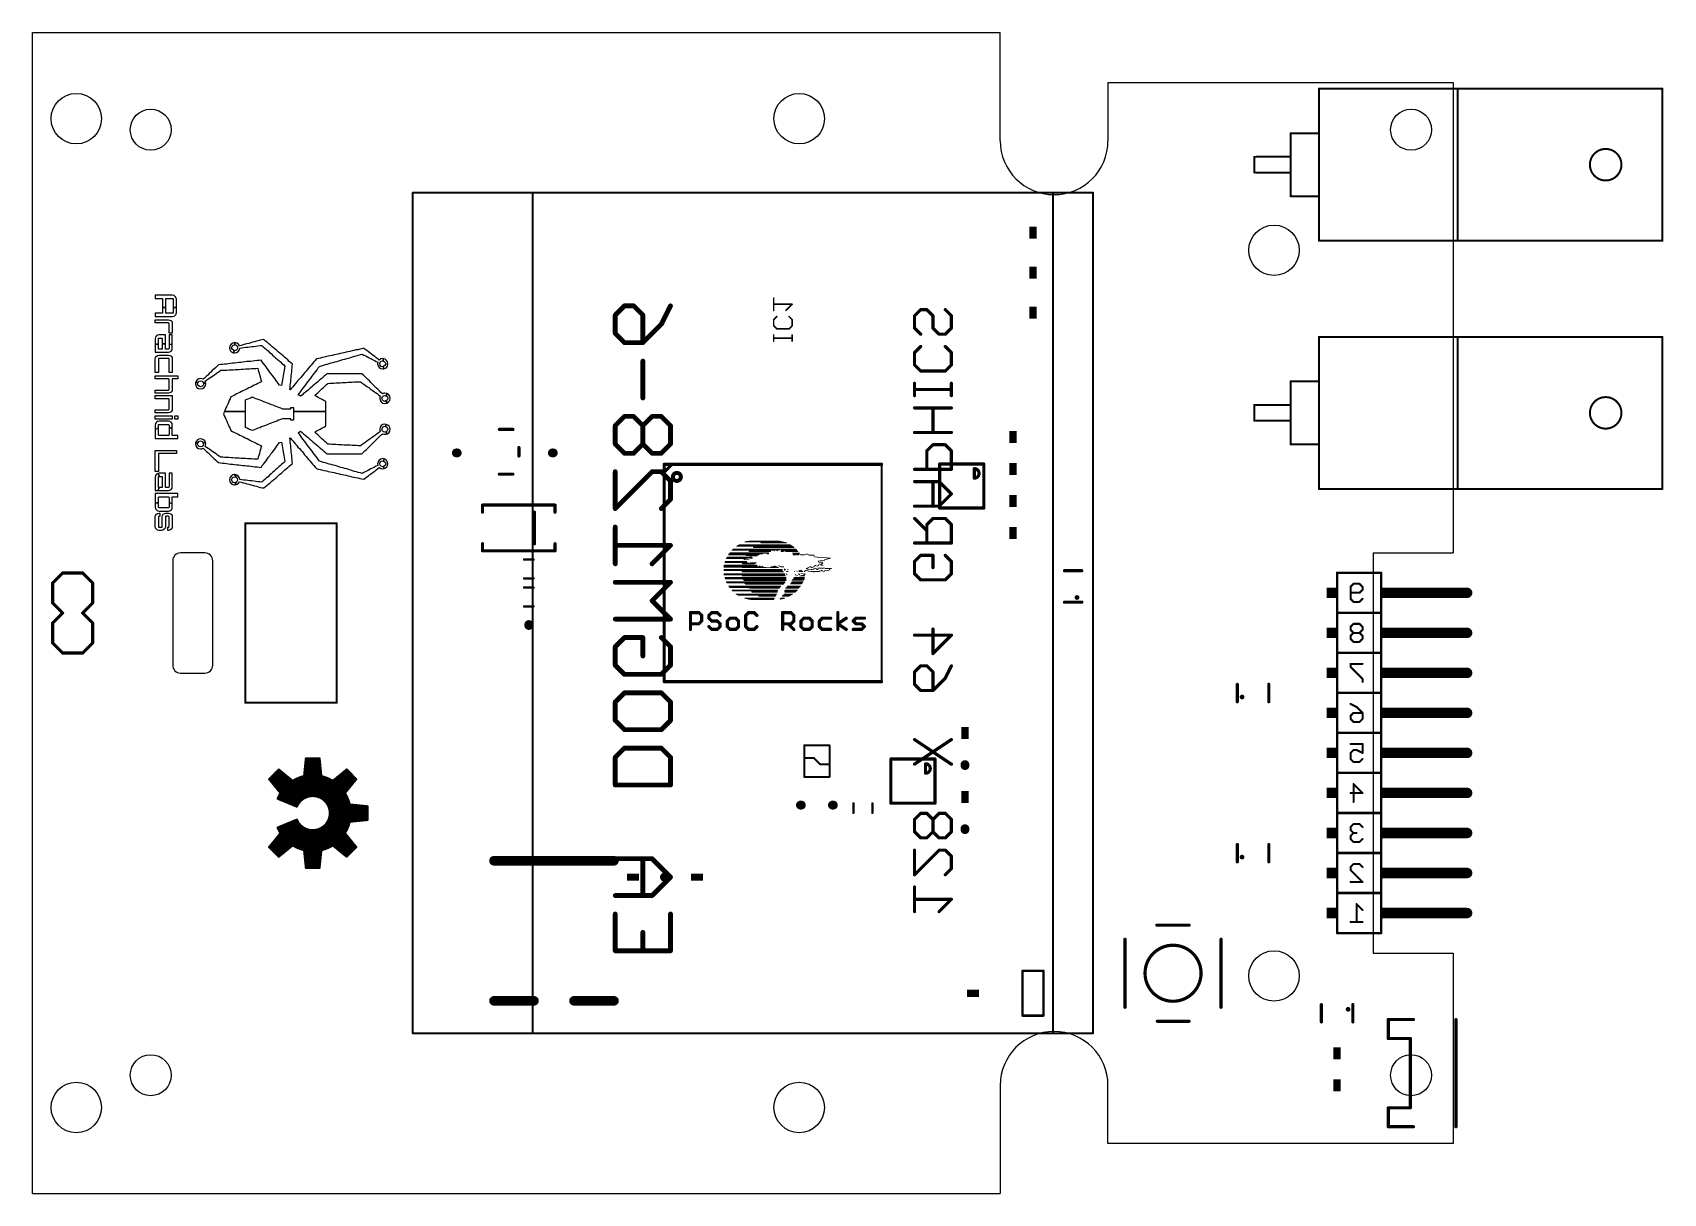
# Model space of a CAD drawing. Extents: x 0 to 104, y 0 to 74.
import ezdxf

# ---------------------------------------------------------------- set-up
doc = ezdxf.new("R2010")
doc.units = 0
for name, color, linetype in [('20', 178, 'CONTINUOUS'), ('21', 251, 'CONTINUOUS'), ('22', 251, 'CONTINUOUS')]:
    doc.layers.add(name, color=color, linetype=linetype)

# ---------------------------------------------------------------- blocks, each defined once
blk = doc.blocks.new('RECT')
blk.add_solid([(-0.5, -0.5), (0.5, -0.5), (-0.5, 0.5), (0.5, 0.5)])

msp = doc.modelspace()

# ---------------------------------------------------------------- linework, layer by layer
at = {"layer": '20'}
for p, q in [((0, 73.66), (61.42, 73.66)), ((0, 0), (0, 73.66)), ((61.42, 66.8), (61.42, 73.66)), ((68.26, 70.485), (90.17, 70.485)), ((68.26, 70.485), (68.26, 66.8)), ((90.17, 70.485), (90.17, 40.64)), ((10.93, 40.64), (9.39, 40.64)), ((85.09, 40.64), (85.09, 15.24)), ((85.09, 40.64), (90.17, 40.64)), ((8.89, 40.14), (8.89, 33.52)), ((11.43, 33.52), (11.43, 40.14)), ((9.39, 33.02), (10.93, 33.02)), ((85.09, 15.24), (90.17, 15.24)), ((90.17, 15.24), (90.17, 3.165)), ((61.42, 6.85), (61.42, 0)), ((68.26, 3.165), (68.26, 6.85)), ((90.17, 3.165), (68.26, 3.165)), ((0, 0), (61.42, 0))]:
    msp.add_line(p, q, dxfattribs=at)
for centre, radius in [((2.77, 68.2), 1.6), ((48.66, 68.2), 1.6), ((7.5, 67.5), 1.3), ((87.5, 67.5), 1.3), ((78.8, 59.85), 1.6), ((78.8, 13.8), 1.6), ((7.5, 7.5), 1.3), ((87.5, 7.5), 1.3), ((2.77, 5.45), 1.6), ((48.66, 5.45), 1.6)]:
    msp.add_circle(centre, radius, dxfattribs=at)
for centre, radius, start, end in [((64.84, 66.8), 3.42, 180, 270), ((64.84, 66.8), 3.42, 270, 0), ((9.39, 40.14), 0.5, 90, 180), ((10.93, 40.14), 0.5, 0, 90), ((9.39, 33.52), 0.5, 180, 270), ((10.93, 33.52), 0.5, 270, 0), ((64.84, 6.85), 3.42, 90, 180), ((64.84, 6.85), 3.42, 0, 90)]:
    msp.add_arc(centre, radius, start, end, dxfattribs=at)
at = {"layer": '21'}
for p, q in [((8.885, 56.99), (7.785, 56.99)), ((7.785, 56.99), (7.785, 56.79)), ((8.985, 56.98), (8.885, 56.99)), ((9.055, 56.92), (8.985, 56.98)), ((7.785, 56.79), (8.255, 56.79)), ((8.255, 56.79), (8.255, 56.33)), ((8.255, 56.33), (8.255, 56.22)), ((8.255, 56.22), (8.455, 56.22)), ((8.255, 56.22), (8.255, 55.85)), ((8.355, 56.22), (8.255, 56.22)), ((8.455, 56.22), (8.355, 56.22)), ((8.455, 56.22), (8.455, 56.79)), ((8.455, 56.79), (8.885, 56.79)), ((8.455, 55.85), (8.455, 56.22)), ((8.885, 56.79), (8.915, 56.78)), ((8.915, 56.78), (8.925, 56.75)), ((8.925, 56.75), (8.925, 56.22)), ((8.925, 56.22), (9.135, 56.22)), ((9.135, 56.22), (8.925, 56.22)), ((8.925, 56.22), (8.925, 55.89)), ((9.115, 56.84), (9.055, 56.92)), ((9.135, 56.75), (9.115, 56.84)), ((9.135, 56.22), (9.135, 56.75)), ((9.135, 55.89), (9.135, 56.22)), ((8.255, 55.85), (7.785, 55.85)), ((7.785, 55.85), (7.785, 55.65)), ((7.785, 55.65), (8.885, 55.65)), ((7.785, 55.24), (7.785, 55.44)), ((7.785, 55.44), (8.625, 55.44)), ((8.625, 55.24), (7.785, 55.24)), ((8.885, 55.85), (8.455, 55.85)), ((8.625, 55.44), (8.715, 55.42)), ((8.655, 55.23), (8.625, 55.24)), ((8.665, 55.2), (8.655, 55.23)), ((8.665, 54.59), (8.665, 55.2)), ((8.715, 55.42), (8.795, 55.37)), ((8.795, 55.37), (8.855, 55.29)), ((8.855, 55.29), (8.865, 55.2)), ((8.865, 55.2), (8.865, 54.59)), ((8.915, 55.86), (8.885, 55.85)), ((8.885, 55.65), (8.985, 55.66)), ((8.925, 55.89), (8.915, 55.86)), ((8.985, 55.66), (9.055, 55.72)), ((9.055, 55.72), (9.115, 55.8)), ((9.115, 55.8), (9.135, 55.89)), ((7.805, 54.33), (7.785, 54.24)), ((7.785, 54.24), (7.785, 53.85)), ((7.855, 53.88), (7.785, 53.85)), ((7.785, 53.85), (7.855, 53.88)), ((7.785, 53.85), (7.785, 53.39)), ((7.855, 54.41), (7.805, 54.33)), ((7.935, 54.47), (7.855, 54.41)), ((7.925, 53.9), (7.855, 53.88)), ((7.855, 53.88), (7.925, 53.9)), ((7.985, 53.9), (7.925, 53.9)), ((7.925, 53.9), (7.985, 53.9)), ((8.025, 54.48), (7.935, 54.47)), ((7.985, 54.24), (7.995, 54.27)), ((7.985, 53.9), (7.985, 54.24)), ((7.985, 53.58), (7.985, 53.9)), ((7.995, 54.27), (8.025, 54.28)), ((8.425, 54.48), (8.025, 54.48)), ((8.025, 54.28), (8.225, 54.28)), ((8.225, 54.28), (8.225, 53.92)), ((8.425, 53.92), (8.225, 53.92)), ((8.225, 53.92), (8.225, 53.58)), ((8.225, 53.92), (8.325, 53.92)), ((8.325, 53.92), (8.425, 53.92)), ((8.425, 53.92), (8.425, 54.48)), ((8.425, 53.58), (8.425, 53.92)), ((8.865, 54.59), (8.665, 54.59)), ((8.865, 54.48), (8.665, 54.48)), ((8.665, 54.48), (8.665, 53.9)), ((8.705, 53.9), (8.665, 53.9)), ((8.665, 53.9), (8.665, 53.62)), ((8.665, 53.9), (8.705, 53.9)), ((8.795, 53.87), (8.705, 53.9)), ((8.705, 53.9), (8.795, 53.87)), ((8.865, 53.84), (8.795, 53.87)), ((8.795, 53.87), (8.865, 53.84)), ((8.865, 53.84), (8.865, 54.48)), ((8.865, 53.73), (8.865, 53.84)), ((12.595, 53.89), (12.525, 53.79)), ((12.705, 53.96), (12.595, 53.89)), ((12.825, 53.99), (12.705, 53.96)), ((12.735, 53.82), (12.825, 53.85)), ((12.835, 53.99), (12.825, 53.99)), ((12.825, 53.85), (12.835, 53.85)), ((12.955, 53.96), (12.835, 53.99)), ((12.835, 53.99), (12.835, 53.85)), ((12.835, 53.85), (12.835, 53.99)), ((12.835, 53.85), (12.925, 53.82)), ((13.065, 53.89), (12.955, 53.96)), ((13.135, 53.78), (13.065, 53.89)), ((13.365, 53.85), (13.245, 53.81)), ((13.485, 53.88), (13.365, 53.85)), ((13.605, 53.91), (13.485, 53.88)), ((13.725, 53.94), (13.605, 53.91)), ((13.845, 53.98), (13.725, 53.94)), ((13.965, 54.01), (13.845, 53.98)), ((14.085, 54.04), (13.965, 54.01)), ((14.205, 54.07), (14.085, 54.04)), ((14.325, 54.11), (14.205, 54.07)), ((14.445, 54.14), (14.325, 54.11)), ((14.565, 54.17), (14.445, 54.14)), ((14.685, 54.18), (14.565, 54.17)), ((14.785, 54.09), (14.685, 54.18)), ((14.895, 54.01), (14.785, 54.09)), ((14.995, 53.92), (14.895, 54.01)), ((15.095, 53.83), (14.995, 53.92)), ((15.195, 53.75), (15.095, 53.83)), ((7.785, 53.39), (7.805, 53.38)), ((7.785, 53.39), (7.785, 53.38)), ((7.805, 53.38), (7.785, 53.39)), ((7.785, 53.38), (7.805, 53.38)), ((7.785, 52.95), (7.805, 53.04)), ((7.785, 52.09), (7.785, 52.95)), ((7.805, 53.38), (8.625, 53.38)), ((7.805, 53.04), (7.855, 53.12)), ((7.855, 53.12), (7.935, 53.17)), ((7.935, 53.17), (8.025, 53.19)), ((8.225, 53.58), (7.985, 53.58)), ((7.995, 52.97), (7.985, 52.95)), ((7.985, 52.95), (7.985, 52.09)), ((8.025, 52.99), (7.995, 52.97)), ((8.025, 53.19), (8.625, 53.19)), ((8.625, 52.99), (8.025, 52.99)), ((8.625, 53.58), (8.425, 53.58)), ((8.655, 53.59), (8.625, 53.58)), ((8.625, 53.38), (8.715, 53.4)), ((8.625, 53.19), (8.715, 53.17)), ((8.655, 52.97), (8.625, 52.99)), ((8.665, 53.62), (8.655, 53.59)), ((8.665, 52.95), (8.655, 52.97)), ((8.665, 52.09), (8.665, 52.95)), ((8.715, 53.4), (8.795, 53.45)), ((8.715, 53.17), (8.795, 53.12)), ((8.795, 53.45), (8.855, 53.53)), ((8.795, 53.12), (8.855, 53.04)), ((8.855, 53.53), (8.865, 53.62)), ((8.855, 53.04), (8.865, 52.95)), ((8.865, 53.62), (8.865, 53.73)), ((8.865, 52.95), (8.865, 52.09)), ((12.525, 53.79), (12.495, 53.66)), ((12.495, 53.66), (12.515, 53.56)), ((12.515, 53.56), (12.565, 53.47)), ((12.565, 53.47), (12.645, 53.39)), ((12.635, 53.66), (12.665, 53.76)), ((12.685, 53.55), (12.635, 53.66)), ((12.645, 53.39), (12.735, 53.35)), ((12.665, 53.76), (12.735, 53.82)), ((12.785, 53.49), (12.685, 53.55)), ((12.765, 53.41), (12.735, 53.35)), ((12.735, 53.35), (12.765, 53.41)), ((12.735, 53.35), (12.825, 53.33)), ((12.785, 53.49), (12.765, 53.41)), ((12.765, 53.41), (12.785, 53.49)), ((12.825, 53.47), (12.785, 53.49)), ((12.915, 53.5), (12.825, 53.47)), ((12.825, 53.33), (12.945, 53.36)), ((12.985, 53.57), (12.915, 53.5)), ((12.925, 53.82), (12.995, 53.75)), ((12.945, 53.36), (13.055, 53.42)), ((13.015, 53.66), (12.985, 53.57)), ((12.995, 53.75), (13.015, 53.66)), ((13.055, 53.42), (13.125, 53.52)), ((13.125, 53.52), (13.155, 53.64)), ((13.245, 53.81), (13.135, 53.78)), ((13.155, 53.64), (13.275, 53.66)), ((13.275, 53.66), (13.405, 53.68)), ((13.405, 53.68), (13.535, 53.69)), ((13.535, 53.69), (13.655, 53.71)), ((13.655, 53.71), (13.785, 53.72)), ((13.855, 52.8), (13.725, 52.79)), ((13.785, 53.72), (13.915, 53.74)), ((13.985, 52.82), (13.855, 52.8)), ((13.915, 53.74), (14.045, 53.75)), ((14.115, 52.83), (13.985, 52.82)), ((14.045, 53.75), (14.165, 53.77)), ((14.245, 52.85), (14.115, 52.83)), ((14.165, 53.77), (14.295, 53.78)), ((14.375, 52.86), (14.245, 52.85)), ((14.295, 53.78), (14.425, 53.8)), ((14.505, 52.87), (14.375, 52.86)), ((14.425, 53.8), (14.545, 53.81)), ((14.575, 52.77), (14.505, 52.87)), ((14.545, 53.81), (14.645, 53.72)), ((14.645, 53.72), (14.745, 53.64)), ((14.745, 53.64), (14.845, 53.55)), ((14.845, 53.55), (14.945, 53.46)), ((14.945, 53.46), (15.035, 53.37)), ((15.035, 53.37), (15.135, 53.29)), ((15.135, 53.29), (15.235, 53.2)), ((15.295, 53.66), (15.195, 53.75)), ((15.235, 53.2), (15.335, 53.11)), ((15.395, 53.58), (15.295, 53.66)), ((15.335, 53.11), (15.425, 53.02)), ((15.495, 53.49), (15.395, 53.58)), ((15.425, 53.02), (15.525, 52.94)), ((15.595, 53.4), (15.495, 53.49)), ((15.525, 52.94), (15.625, 52.85)), ((15.695, 53.32), (15.595, 53.4)), ((15.625, 52.85), (15.725, 52.76)), ((15.795, 53.23), (15.695, 53.32)), ((15.895, 53.15), (15.795, 53.23)), ((15.995, 53.06), (15.895, 53.15)), ((16.095, 52.97), (15.995, 53.06)), ((16.195, 52.89), (16.095, 52.97)), ((16.295, 52.8), (16.195, 52.89)), ((16.395, 52.71), (16.295, 52.8)), ((17.935, 52.86), (17.855, 52.76)), ((18.015, 52.96), (17.935, 52.86)), ((18.145, 52.98), (18.015, 52.96)), ((18.265, 53.01), (18.145, 52.98)), ((18.395, 53.04), (18.265, 53.01)), ((18.515, 53.07), (18.395, 53.04)), ((18.645, 53.1), (18.515, 53.07)), ((18.765, 53.12), (18.645, 53.1)), ((18.895, 53.15), (18.765, 53.12)), ((19.015, 53.18), (18.895, 53.15)), ((19.145, 53.21), (19.015, 53.18)), ((19.265, 53.24), (19.145, 53.21)), ((19.195, 52.77), (19.325, 52.8)), ((19.395, 53.26), (19.265, 53.24)), ((19.325, 52.8), (19.445, 52.84)), ((19.515, 53.29), (19.395, 53.26)), ((19.445, 52.84), (19.565, 52.87)), ((19.645, 53.32), (19.515, 53.29)), ((19.565, 52.87), (19.695, 52.91)), ((19.765, 53.35), (19.645, 53.32)), ((19.695, 52.91), (19.815, 52.94)), ((19.895, 53.38), (19.765, 53.35)), ((19.815, 52.94), (19.935, 52.98)), ((20.015, 53.4), (19.895, 53.38)), ((19.935, 52.98), (20.065, 53.01)), ((20.145, 53.43), (20.015, 53.4)), ((20.065, 53.01), (20.185, 53.05)), ((20.275, 53.46), (20.145, 53.43)), ((20.185, 53.05), (20.305, 53.08)), ((20.395, 53.49), (20.275, 53.46)), ((20.305, 53.08), (20.435, 53.12)), ((20.525, 53.52), (20.395, 53.49)), ((20.435, 53.12), (20.555, 53.15)), ((20.645, 53.54), (20.525, 53.52)), ((20.555, 53.15), (20.675, 53.19)), ((20.775, 53.57), (20.645, 53.54)), ((20.675, 53.19), (20.805, 53.23)), ((20.895, 53.6), (20.775, 53.57)), ((20.805, 53.23), (20.925, 53.26)), ((21.025, 53.63), (20.895, 53.6)), ((20.925, 53.26), (21.035, 53.2)), ((21.115, 53.55), (21.025, 53.63)), ((21.035, 53.2), (21.145, 53.15)), ((21.215, 53.48), (21.115, 53.55)), ((21.145, 53.15), (21.255, 53.09)), ((21.315, 53.4), (21.215, 53.48)), ((21.255, 53.09), (21.365, 53.03)), ((21.415, 53.33), (21.315, 53.4)), ((21.365, 53.03), (21.475, 52.97)), ((21.515, 53.26), (21.415, 53.33)), ((21.475, 52.97), (21.585, 52.91)), ((21.615, 53.18), (21.515, 53.26)), ((21.585, 52.91), (21.695, 52.86)), ((21.715, 53.11), (21.615, 53.18)), ((21.695, 52.86), (21.805, 52.8)), ((21.805, 53.03), (21.715, 53.11)), ((21.905, 52.96), (21.805, 53.03)), ((21.805, 52.8), (21.915, 52.74)), ((22.005, 52.88), (21.905, 52.96)), ((22.105, 52.95), (22.005, 52.88)), ((22.065, 52.74), (22.135, 52.81)), ((22.225, 52.97), (22.105, 52.95)), ((22.135, 52.81), (22.225, 52.83)), ((22.265, 52.96), (22.225, 52.97)), ((22.225, 52.83), (22.245, 52.82)), ((22.265, 52.96), (22.245, 52.9)), ((22.245, 52.9), (22.265, 52.96)), ((22.245, 52.9), (22.245, 52.82)), ((22.245, 52.82), (22.245, 52.9)), ((22.245, 52.82), (22.325, 52.79)), ((22.375, 52.93), (22.265, 52.96)), ((22.465, 52.85), (22.375, 52.93)), ((22.535, 52.76), (22.465, 52.85)), ((7.985, 52.09), (7.785, 52.09)), ((7.785, 51.68), (7.785, 51.88)), ((7.785, 51.88), (9.225, 51.88)), ((8.865, 52.09), (8.665, 52.09)), ((9.225, 51.88), (9.225, 51.68)), ((11.025, 51.84), (10.925, 51.75)), ((11.125, 51.93), (11.025, 51.84)), ((11.215, 52.03), (11.125, 51.93)), ((11.315, 52.12), (11.215, 52.03)), ((11.245, 51.75), (11.345, 51.82)), ((11.405, 52.21), (11.315, 52.12)), ((11.345, 51.82), (11.445, 51.89)), ((11.505, 52.3), (11.405, 52.21)), ((11.445, 51.89), (11.545, 51.95)), ((11.605, 52.39), (11.505, 52.3)), ((11.545, 51.95), (11.645, 52.02)), ((11.695, 52.48), (11.605, 52.39)), ((11.645, 52.02), (11.745, 52.09)), ((11.795, 52.58), (11.695, 52.48)), ((11.745, 52.09), (11.845, 52.16)), ((11.925, 52.59), (11.795, 52.58)), ((11.845, 52.16), (11.945, 52.23)), ((12.055, 52.6), (11.925, 52.59)), ((11.945, 52.23), (12.075, 52.24)), ((12.175, 52.62), (12.055, 52.6)), ((12.075, 52.24), (12.205, 52.24)), ((12.305, 52.63), (12.175, 52.62)), ((12.205, 52.24), (12.335, 52.25)), ((12.435, 52.65), (12.305, 52.63)), ((12.335, 52.25), (12.465, 52.26)), ((12.565, 52.66), (12.435, 52.65)), ((12.465, 52.26), (12.595, 52.27)), ((12.695, 52.68), (12.565, 52.66)), ((12.595, 52.27), (12.725, 52.27)), ((12.825, 52.69), (12.695, 52.68)), ((12.725, 52.27), (12.855, 52.28)), ((12.955, 52.7), (12.825, 52.69)), ((12.855, 52.28), (12.985, 52.29)), ((13.085, 52.72), (12.955, 52.7)), ((12.985, 52.29), (13.115, 52.29)), ((13.215, 52.73), (13.085, 52.72)), ((13.115, 52.29), (13.245, 52.3)), ((13.345, 52.75), (13.215, 52.73)), ((13.245, 52.3), (13.375, 52.31)), ((13.465, 52.76), (13.345, 52.75)), ((13.375, 52.31), (13.505, 52.32)), ((13.595, 52.78), (13.465, 52.76)), ((13.505, 52.32), (13.635, 52.32)), ((13.725, 52.79), (13.595, 52.78)), ((13.635, 52.32), (13.765, 52.33)), ((13.765, 52.33), (13.895, 52.34)), ((13.895, 52.34), (14.025, 52.34)), ((14.025, 52.34), (14.165, 52.35)), ((14.165, 52.35), (14.295, 52.36)), ((14.295, 52.36), (14.325, 52.24)), ((14.325, 52.24), (14.355, 52.12)), ((14.355, 52.12), (14.395, 51.99)), ((14.395, 51.99), (14.425, 51.87)), ((14.425, 51.87), (14.455, 51.75)), ((14.655, 52.66), (14.575, 52.77)), ((14.735, 52.56), (14.655, 52.66)), ((14.815, 52.45), (14.735, 52.56)), ((14.895, 52.35), (14.815, 52.45)), ((14.975, 52.24), (14.895, 52.35)), ((15.045, 52.13), (14.975, 52.24)), ((15.125, 52.03), (15.045, 52.13)), ((15.205, 51.92), (15.125, 52.03)), ((15.285, 51.82), (15.205, 51.92)), ((15.365, 51.71), (15.285, 51.82)), ((15.725, 52.76), (15.815, 52.67)), ((15.815, 52.67), (15.915, 52.59)), ((15.885, 51.76), (15.855, 51.64)), ((15.905, 51.88), (15.885, 51.76)), ((15.925, 52.01), (15.905, 51.88)), ((15.915, 52.59), (16.015, 52.5)), ((15.945, 52.13), (15.925, 52.01)), ((15.975, 52.25), (15.945, 52.13)), ((15.995, 52.38), (15.975, 52.25)), ((16.015, 52.5), (15.995, 52.38)), ((16.495, 52.63), (16.395, 52.71)), ((16.395, 51.63), (16.405, 51.76)), ((16.405, 51.76), (16.415, 51.88)), ((16.415, 51.88), (16.435, 52.01)), ((16.435, 52.01), (16.445, 52.13)), ((16.445, 52.13), (16.455, 52.26)), ((16.455, 52.26), (16.475, 52.38)), ((16.475, 52.38), (16.485, 52.5)), ((16.485, 52.5), (16.495, 52.63)), ((17.015, 51.78), (16.935, 51.68)), ((17.105, 51.88), (17.015, 51.78)), ((17.185, 51.98), (17.105, 51.88)), ((17.265, 52.07), (17.185, 51.98)), ((17.355, 52.17), (17.265, 52.07)), ((17.435, 52.27), (17.355, 52.17)), ((17.515, 52.37), (17.435, 52.27)), ((17.605, 52.47), (17.515, 52.37)), ((17.685, 52.56), (17.605, 52.47)), ((17.655, 51.74), (17.735, 51.85)), ((17.765, 52.66), (17.685, 52.56)), ((17.735, 51.85), (17.815, 51.95)), ((17.855, 52.76), (17.765, 52.66)), ((17.815, 51.95), (17.895, 52.06)), ((17.895, 52.06), (17.975, 52.16)), ((17.975, 52.16), (18.055, 52.27)), ((18.055, 52.27), (18.135, 52.38)), ((18.135, 52.38), (18.215, 52.48)), ((18.215, 52.48), (18.335, 52.52)), ((18.395, 51.76), (18.295, 51.67)), ((18.335, 52.52), (18.455, 52.55)), ((18.495, 51.84), (18.395, 51.76)), ((18.455, 52.55), (18.585, 52.59)), ((18.585, 51.93), (18.495, 51.84)), ((18.585, 52.59), (18.705, 52.63)), ((18.685, 52.01), (18.585, 51.93)), ((20.905, 52.01), (18.685, 52.01)), ((18.705, 52.63), (18.825, 52.66)), ((18.825, 52.66), (18.955, 52.7)), ((18.955, 52.7), (19.075, 52.73)), ((19.075, 52.73), (19.195, 52.77)), ((21.005, 51.92), (20.905, 52.01)), ((21.095, 51.83), (21.005, 51.92)), ((21.185, 51.74), (21.095, 51.83)), ((21.915, 52.74), (21.895, 52.64)), ((21.895, 52.64), (21.925, 52.52)), ((21.925, 52.52), (21.995, 52.41)), ((21.995, 52.41), (22.095, 52.34)), ((22.035, 52.64), (22.065, 52.74)), ((22.065, 52.55), (22.035, 52.64)), ((22.135, 52.48), (22.065, 52.55)), ((22.095, 52.34), (22.225, 52.32)), ((22.225, 52.45), (22.135, 52.48)), ((22.255, 52.47), (22.225, 52.45)), ((22.225, 52.32), (22.295, 52.33)), ((22.365, 52.53), (22.255, 52.47)), ((22.255, 52.47), (22.275, 52.4)), ((22.275, 52.4), (22.255, 52.47)), ((22.275, 52.4), (22.295, 52.33)), ((22.295, 52.33), (22.275, 52.4)), ((22.295, 52.33), (22.395, 52.37)), ((22.325, 52.79), (22.385, 52.73)), ((22.415, 52.64), (22.365, 52.53)), ((22.385, 52.73), (22.415, 52.64)), ((22.395, 52.37), (22.485, 52.44)), ((22.485, 52.44), (22.535, 52.53)), ((22.555, 52.64), (22.535, 52.76)), ((22.535, 52.53), (22.555, 52.64)), ((8.625, 51.68), (7.785, 51.68)), ((7.785, 50.78), (7.785, 50.98)), ((7.785, 50.98), (8.625, 50.98)), ((8.625, 50.78), (7.785, 50.78)), ((8.655, 51.67), (8.625, 51.68)), ((8.625, 50.98), (8.655, 50.99)), ((8.715, 50.8), (8.625, 50.78)), ((8.665, 51.64), (8.655, 51.67)), ((8.655, 50.99), (8.665, 51.02)), ((8.665, 51.02), (8.665, 51.64)), ((8.795, 50.85), (8.715, 50.8)), ((8.855, 50.93), (8.795, 50.85)), ((8.865, 51.02), (8.855, 50.93)), ((9.225, 51.68), (8.865, 51.68)), ((8.865, 51.68), (8.865, 51.15)), ((8.865, 51.15), (8.865, 51.02)), ((10.345, 51.43), (10.335, 51.38)), ((10.335, 51.38), (10.355, 51.26)), ((10.385, 51.54), (10.345, 51.43)), ((10.345, 51.43), (10.385, 51.45)), ((10.385, 51.45), (10.345, 51.43)), ((10.355, 51.26), (10.425, 51.15)), ((10.455, 51.63), (10.385, 51.54)), ((10.385, 51.45), (10.505, 51.47)), ((10.505, 51.47), (10.385, 51.45)), ((10.425, 51.15), (10.535, 51.08)), ((10.545, 51.69), (10.455, 51.63)), ((10.475, 51.38), (10.505, 51.47)), ((10.495, 51.29), (10.475, 51.38)), ((10.565, 51.22), (10.495, 51.29)), ((10.505, 51.47), (10.565, 51.54)), ((10.535, 51.08), (10.665, 51.05)), ((10.665, 51.71), (10.545, 51.69)), ((10.565, 51.54), (10.665, 51.57)), ((10.665, 51.19), (10.565, 51.22)), ((10.745, 51.7), (10.665, 51.71)), ((10.665, 51.57), (10.755, 51.54)), ((10.755, 51.22), (10.665, 51.19)), ((10.665, 51.05), (10.785, 51.08)), ((10.835, 51.66), (10.745, 51.7)), ((10.755, 51.54), (10.825, 51.45)), ((10.825, 51.29), (10.755, 51.22)), ((10.785, 51.08), (10.895, 51.15)), ((10.825, 51.45), (10.905, 51.42)), ((10.905, 51.42), (10.825, 51.45)), ((10.825, 51.45), (10.845, 51.38)), ((10.845, 51.38), (10.825, 51.29)), ((10.925, 51.75), (10.835, 51.66)), ((10.895, 51.15), (10.965, 51.26)), ((10.905, 51.42), (10.985, 51.38)), ((10.985, 51.38), (10.905, 51.42)), ((10.945, 51.54), (11.045, 51.61)), ((10.975, 51.47), (10.945, 51.54)), ((10.965, 51.26), (10.985, 51.38)), ((10.985, 51.38), (10.975, 51.47)), ((11.045, 51.61), (11.145, 51.68)), ((11.145, 51.68), (11.245, 51.75)), ((13.045, 50.77), (12.925, 50.71)), ((13.155, 50.82), (13.045, 50.77)), ((13.265, 50.88), (13.155, 50.82)), ((13.385, 50.94), (13.265, 50.88)), ((13.495, 51), (13.385, 50.94)), ((13.615, 51.05), (13.495, 51)), ((13.725, 51.11), (13.615, 51.05)), ((13.845, 51.17), (13.725, 51.11)), ((13.955, 51.22), (13.845, 51.17)), ((14.065, 51.28), (13.955, 51.22)), ((14.185, 51.34), (14.065, 51.28)), ((14.295, 51.4), (14.185, 51.34)), ((14.415, 51.45), (14.295, 51.4)), ((14.525, 51.51), (14.415, 51.45)), ((14.455, 51.75), (14.495, 51.63)), ((14.495, 51.63), (14.525, 51.51)), ((15.435, 51.61), (15.365, 51.71)), ((15.515, 51.5), (15.435, 51.61)), ((15.595, 51.39), (15.515, 51.5)), ((15.675, 51.29), (15.595, 51.39)), ((15.795, 51.27), (15.675, 51.29)), ((15.815, 51.39), (15.795, 51.27)), ((15.835, 51.51), (15.815, 51.39)), ((15.855, 51.64), (15.835, 51.51)), ((16.325, 51.01), (16.345, 51.14)), ((16.345, 51), (16.325, 51.01)), ((16.345, 51.14), (16.355, 51.26)), ((16.435, 51.1), (16.345, 51)), ((16.355, 51.26), (16.365, 51.39)), ((16.365, 51.39), (16.385, 51.51)), ((16.385, 51.51), (16.395, 51.63)), ((16.515, 51.19), (16.435, 51.1)), ((16.595, 51.29), (16.515, 51.19)), ((16.685, 51.39), (16.595, 51.29)), ((16.765, 51.49), (16.685, 51.39)), ((16.845, 51.59), (16.765, 51.49)), ((16.935, 51.68), (16.845, 51.59)), ((16.855, 50.67), (16.935, 50.78)), ((16.935, 50.78), (17.015, 50.89)), ((17.015, 50.89), (17.095, 50.99)), ((17.095, 50.99), (17.175, 51.1)), ((17.205, 50.75), (17.105, 50.66)), ((17.175, 51.1), (17.255, 51.21)), ((17.305, 50.83), (17.205, 50.75)), ((17.255, 51.21), (17.335, 51.31)), ((17.405, 50.91), (17.305, 50.83)), ((17.335, 51.31), (17.415, 51.42)), ((17.505, 51), (17.405, 50.91)), ((17.415, 51.42), (17.495, 51.53)), ((17.495, 51.53), (17.575, 51.63)), ((17.605, 51.08), (17.505, 51)), ((17.575, 51.63), (17.655, 51.74)), ((17.705, 51.17), (17.605, 51.08)), ((17.795, 51.25), (17.705, 51.17)), ((17.895, 51.34), (17.795, 51.25)), ((17.995, 51.42), (17.895, 51.34)), ((18.095, 51.5), (17.995, 51.42)), ((18.005, 50.72), (18.095, 50.8)), ((18.195, 51.59), (18.095, 51.5)), ((18.095, 50.8), (18.185, 50.89)), ((18.185, 50.89), (18.275, 50.97)), ((18.295, 51.67), (18.195, 51.59)), ((18.275, 50.97), (18.365, 51.06)), ((18.365, 51.06), (18.465, 51.14)), ((18.465, 51.14), (18.555, 51.23)), ((18.555, 51.23), (18.645, 51.32)), ((18.645, 51.32), (18.735, 51.4)), ((18.735, 51.4), (18.865, 51.41)), ((18.865, 51.41), (18.995, 51.41)), ((18.995, 51.41), (19.125, 51.42)), ((19.125, 51.42), (19.255, 51.43)), ((19.255, 51.43), (19.385, 51.43)), ((19.385, 51.43), (19.515, 51.44)), ((19.515, 51.44), (19.645, 51.45)), ((19.645, 51.45), (19.765, 51.46)), ((19.765, 51.46), (19.895, 51.46)), ((19.895, 51.46), (20.025, 51.47)), ((20.025, 51.47), (20.155, 51.48)), ((20.155, 51.48), (20.285, 51.48)), ((20.285, 51.48), (20.415, 51.49)), ((20.415, 51.49), (20.545, 51.5)), ((20.545, 51.5), (20.675, 51.5)), ((20.675, 51.5), (20.805, 51.51)), ((20.805, 51.51), (20.905, 51.43)), ((20.905, 51.43), (21.015, 51.36)), ((21.015, 51.36), (21.115, 51.28)), ((21.115, 51.28), (21.225, 51.21)), ((21.275, 51.65), (21.185, 51.74)), ((21.225, 51.21), (21.335, 51.13)), ((21.375, 51.56), (21.275, 51.65)), ((21.335, 51.13), (21.435, 51.05)), ((21.465, 51.46), (21.375, 51.56)), ((21.435, 51.05), (21.545, 50.98)), ((21.555, 51.37), (21.465, 51.46)), ((21.545, 50.98), (21.645, 50.9)), ((21.645, 51.28), (21.555, 51.37)), ((21.745, 51.19), (21.645, 51.28)), ((21.645, 50.9), (21.755, 50.83)), ((21.835, 51.1), (21.745, 51.19)), ((21.755, 50.83), (21.865, 50.75)), ((21.925, 51.01), (21.835, 51.1)), ((21.865, 50.75), (21.965, 50.67)), ((22.015, 50.92), (21.925, 51.01)), ((22.105, 50.83), (22.015, 50.92)), ((22.205, 50.74), (22.105, 50.83)), ((22.285, 50.77), (22.205, 50.74)), ((22.365, 50.78), (22.285, 50.77)), ((22.475, 50.76), (22.365, 50.78)), ((22.475, 50.76), (22.465, 50.68)), ((22.465, 50.68), (22.475, 50.76)), ((22.585, 50.69), (22.475, 50.76)), ((7.785, 50.43), (7.785, 50.63)), ((7.785, 50.63), (8.865, 50.63)), ((8.625, 50.43), (7.785, 50.43)), ((7.785, 49.53), (7.785, 49.73)), ((7.785, 49.73), (8.625, 49.73)), ((8.655, 50.42), (8.625, 50.43)), ((8.625, 49.73), (8.655, 49.74)), ((8.665, 50.39), (8.655, 50.42)), ((8.655, 49.74), (8.665, 49.77)), ((8.665, 49.77), (8.665, 50.39)), ((8.865, 49.77), (8.855, 49.68)), ((8.865, 50.63), (8.865, 49.9)), ((8.865, 49.9), (8.865, 49.77)), ((12.225, 49.73), (12.175, 49.61)), ((12.275, 49.85), (12.225, 49.73)), ((12.325, 49.96), (12.275, 49.85)), ((12.385, 50.08), (12.325, 49.96)), ((12.435, 50.19), (12.385, 50.08)), ((12.485, 50.31), (12.435, 50.19)), ((12.535, 50.42), (12.485, 50.31)), ((12.585, 50.54), (12.535, 50.42)), ((12.695, 50.6), (12.585, 50.54)), ((12.815, 50.65), (12.695, 50.6)), ((12.925, 50.71), (12.815, 50.65)), ((13.515, 50.35), (13.615, 50.39)), ((13.515, 49.61), (13.515, 50.35)), ((13.615, 50.39), (13.725, 50.44)), ((13.725, 50.44), (13.825, 50.49)), ((13.825, 50.49), (13.935, 50.54)), ((13.935, 50.54), (14.055, 50.49)), ((14.055, 50.49), (14.175, 50.45)), ((14.175, 50.45), (14.295, 50.4)), ((14.295, 50.4), (14.415, 50.35)), ((14.415, 50.35), (14.535, 50.31)), ((14.535, 50.31), (14.655, 50.26)), ((14.655, 50.26), (14.775, 50.21)), ((14.775, 50.21), (14.895, 50.17)), ((14.895, 50.17), (15.015, 50.12)), ((15.015, 50.12), (15.135, 50.07)), ((15.135, 50.07), (15.255, 50.03)), ((15.255, 50.03), (15.375, 49.98)), ((15.375, 49.98), (15.495, 49.93)), ((15.495, 49.93), (15.615, 49.89)), ((15.615, 49.89), (15.735, 49.84)), ((15.735, 49.84), (15.855, 49.79)), ((15.855, 49.79), (16.395, 49.79)), ((16.395, 49.79), (16.395, 49.88)), ((16.395, 49.88), (16.565, 49.88)), ((16.565, 49.88), (16.565, 49.61)), ((16.935, 50.63), (16.855, 50.67)), ((17.005, 50.58), (16.935, 50.63)), ((17.105, 50.66), (17.005, 50.58)), ((17.905, 50.63), (18.005, 50.72)), ((18.025, 50.57), (17.905, 50.63)), ((18.135, 50.51), (18.025, 50.57)), ((18.255, 50.44), (18.135, 50.51)), ((18.375, 50.38), (18.255, 50.44)), ((18.485, 50.32), (18.375, 50.38)), ((18.605, 50.26), (18.485, 50.32)), ((18.605, 49.61), (18.605, 50.26)), ((21.965, 50.67), (22.075, 50.6)), ((22.045, 50.53), (22.035, 50.45)), ((22.035, 50.45), (22.065, 50.33)), ((22.075, 50.6), (22.045, 50.53)), ((22.065, 50.33), (22.135, 50.22)), ((22.135, 50.22), (22.235, 50.15)), ((22.175, 50.45), (22.205, 50.55)), ((22.205, 50.36), (22.175, 50.45)), ((22.205, 50.55), (22.275, 50.62)), ((22.265, 50.29), (22.205, 50.36)), ((22.235, 50.15), (22.365, 50.13)), ((22.365, 50.26), (22.265, 50.29)), ((22.275, 50.62), (22.365, 50.64)), ((22.365, 50.64), (22.455, 50.6)), ((22.465, 50.31), (22.365, 50.26)), ((22.365, 50.13), (22.485, 50.15)), ((22.465, 50.68), (22.455, 50.6)), ((22.455, 50.6), (22.465, 50.68)), ((22.455, 50.6), (22.525, 50.54)), ((22.525, 50.37), (22.465, 50.31)), ((22.465, 50.31), (22.465, 50.23)), ((22.465, 50.23), (22.465, 50.31)), ((22.465, 50.23), (22.485, 50.15)), ((22.485, 50.15), (22.465, 50.23)), ((22.485, 50.15), (22.595, 50.22)), ((22.525, 50.54), (22.555, 50.45)), ((22.555, 50.45), (22.525, 50.37)), ((22.665, 50.58), (22.585, 50.69)), ((22.595, 50.22), (22.665, 50.32)), ((22.695, 50.45), (22.665, 50.58)), ((22.665, 50.32), (22.695, 50.45)), ((8.625, 49.53), (7.785, 49.53)), ((7.785, 49.34), (8.865, 49.34)), ((7.785, 49.24), (7.785, 49.34)), ((7.785, 49.13), (7.785, 49.24)), ((8.865, 49.13), (7.785, 49.13)), ((7.805, 48.85), (7.785, 48.76)), ((7.785, 48.76), (7.785, 48.47)), ((7.855, 48.93), (7.805, 48.85)), ((7.935, 48.99), (7.855, 48.93)), ((8.025, 49), (7.935, 48.99)), ((7.985, 48.76), (7.995, 48.79)), ((7.985, 48.55), (7.985, 48.76)), ((7.995, 48.79), (8.025, 48.8)), ((8.625, 49), (8.025, 49)), ((8.025, 48.8), (8.625, 48.8)), ((8.715, 49.55), (8.625, 49.53)), ((8.715, 48.99), (8.625, 49)), ((8.625, 48.8), (8.655, 48.79)), ((8.655, 48.79), (8.665, 48.76)), ((8.665, 48.76), (8.665, 48.58)), ((8.795, 49.6), (8.715, 49.55)), ((8.795, 48.93), (8.715, 48.99)), ((8.855, 49.68), (8.795, 49.6)), ((8.855, 48.85), (8.795, 48.93)), ((8.865, 48.76), (8.855, 48.85)), ((8.865, 49.34), (8.865, 49.13)), ((8.865, 48.58), (8.865, 48.76)), ((9.025, 49.13), (9.025, 49.34)), ((9.025, 49.34), (9.125, 49.34)), ((9.225, 49.13), (9.025, 49.13)), ((9.125, 49.34), (9.225, 49.34)), ((9.225, 49.34), (9.225, 49.13)), ((12.145, 49.54), (12.115, 49.47)), ((12.115, 49.47), (12.165, 49.35)), ((12.175, 49.61), (12.145, 49.54)), ((12.165, 49.35), (12.215, 49.24)), ((12.175, 49.61), (13.515, 49.61)), ((12.305, 49.61), (12.175, 49.61)), ((12.215, 49.24), (12.275, 49.12)), ((12.275, 49.12), (12.325, 49)), ((13.515, 49.61), (12.305, 49.61)), ((12.325, 49), (12.375, 48.88)), ((12.375, 48.88), (12.425, 48.76)), ((12.425, 48.76), (12.485, 48.64)), ((13.515, 48.6), (13.515, 49.61)), ((14.655, 48.69), (14.535, 48.64)), ((14.775, 48.73), (14.655, 48.69)), ((14.895, 48.78), (14.775, 48.73)), ((15.015, 48.83), (14.895, 48.78)), ((15.135, 48.87), (15.015, 48.83)), ((15.255, 48.92), (15.135, 48.87)), ((15.375, 48.97), (15.255, 48.92)), ((15.495, 49.01), (15.375, 48.97)), ((15.615, 49.06), (15.495, 49.01)), ((15.735, 49.11), (15.615, 49.06)), ((15.855, 49.15), (15.735, 49.11)), ((16.395, 49.15), (15.855, 49.15)), ((16.395, 49.06), (16.395, 49.15)), ((16.565, 49.06), (16.395, 49.06)), ((16.565, 49.61), (18.605, 49.61)), ((18.605, 49.61), (16.565, 49.61)), ((16.565, 49.61), (16.565, 49.06)), ((18.475, 48.62), (18.595, 48.68)), ((18.595, 48.68), (18.605, 48.68)), ((18.605, 48.68), (18.605, 49.61)), ((22.135, 48.72), (22.065, 48.62)), ((22.235, 48.79), (22.135, 48.72)), ((22.205, 48.59), (22.275, 48.66)), ((22.365, 48.82), (22.235, 48.79)), ((22.275, 48.66), (22.365, 48.68)), ((22.445, 48.8), (22.365, 48.82)), ((22.365, 48.68), (22.415, 48.66)), ((22.425, 48.73), (22.415, 48.66)), ((22.415, 48.66), (22.425, 48.73)), ((22.415, 48.66), (22.515, 48.6)), ((22.445, 48.8), (22.425, 48.73)), ((22.425, 48.73), (22.445, 48.8)), ((22.545, 48.76), (22.445, 48.8)), ((22.625, 48.69), (22.545, 48.76)), ((22.675, 48.6), (22.625, 48.69)), ((7.865, 48.51), (7.785, 48.47)), ((7.785, 48.47), (7.865, 48.51)), ((7.785, 48.47), (7.785, 47.9)), ((7.785, 47.9), (9.225, 47.9)), ((7.945, 48.55), (7.865, 48.51)), ((7.865, 48.51), (7.945, 48.55)), ((7.985, 48.55), (7.945, 48.55)), ((7.945, 48.55), (7.985, 48.55)), ((7.985, 48.14), (7.985, 48.55)), ((7.995, 48.12), (7.985, 48.14)), ((8.025, 48.1), (7.995, 48.12)), ((8.625, 48.1), (8.025, 48.1)), ((8.655, 48.12), (8.625, 48.1)), ((8.665, 48.14), (8.655, 48.12)), ((8.865, 48.58), (8.665, 48.58)), ((8.665, 48.58), (8.665, 48.14)), ((8.665, 48.58), (8.765, 48.58)), ((8.765, 48.58), (8.865, 48.58)), ((8.865, 48.46), (8.865, 48.58)), ((8.865, 48.1), (8.865, 48.46)), ((9.225, 48.1), (8.865, 48.1)), ((9.225, 47.9), (9.225, 48.1)), ((10.345, 47.64), (10.335, 47.56)), ((10.395, 47.74), (10.345, 47.64)), ((10.445, 47.61), (10.345, 47.64)), ((10.345, 47.64), (10.445, 47.61)), ((10.465, 47.82), (10.395, 47.74)), ((10.555, 47.87), (10.465, 47.82)), ((10.485, 47.6), (10.545, 47.71)), ((10.545, 47.71), (10.665, 47.75)), ((10.665, 47.89), (10.555, 47.87)), ((10.765, 47.87), (10.665, 47.89)), ((10.665, 47.75), (10.765, 47.71)), ((10.855, 47.82), (10.765, 47.87)), ((10.765, 47.71), (10.825, 47.61)), ((10.905, 47.63), (10.835, 47.61)), ((10.835, 47.61), (10.905, 47.63)), ((10.925, 47.75), (10.855, 47.82)), ((10.965, 47.66), (10.905, 47.63)), ((10.905, 47.63), (10.965, 47.66)), ((10.965, 47.66), (10.925, 47.75)), ((10.985, 47.56), (10.965, 47.66)), ((12.485, 48.64), (12.535, 48.53)), ((12.535, 48.53), (12.585, 48.41)), ((12.585, 48.41), (12.695, 48.35)), ((12.695, 48.35), (12.815, 48.29)), ((12.815, 48.29), (12.925, 48.24)), ((12.925, 48.24), (13.045, 48.18)), ((13.045, 48.18), (13.155, 48.12)), ((13.155, 48.12), (13.265, 48.07)), ((13.265, 48.07), (13.385, 48.01)), ((13.385, 48.01), (13.495, 47.95)), ((13.495, 47.95), (13.615, 47.9)), ((13.615, 48.55), (13.515, 48.6)), ((13.725, 48.5), (13.615, 48.55)), ((13.615, 47.9), (13.725, 47.84)), ((13.825, 48.45), (13.725, 48.5)), ((13.725, 47.84), (13.835, 47.78)), ((13.935, 48.41), (13.825, 48.45)), ((13.835, 47.78), (13.955, 47.72)), ((14.055, 48.45), (13.935, 48.41)), ((13.955, 47.72), (14.065, 47.67)), ((14.175, 48.5), (14.055, 48.45)), ((14.065, 47.67), (14.185, 47.61)), ((14.295, 48.55), (14.175, 48.5)), ((14.415, 48.59), (14.295, 48.55)), ((14.535, 48.64), (14.415, 48.59)), ((15.595, 47.55), (15.675, 47.66)), ((15.675, 47.66), (15.795, 47.68)), ((15.795, 47.68), (15.815, 47.56)), ((16.325, 47.93), (16.345, 47.95)), ((16.345, 47.81), (16.325, 47.93)), ((16.345, 47.95), (16.435, 47.85)), ((16.355, 47.69), (16.345, 47.81)), ((16.365, 47.56), (16.355, 47.69)), ((16.435, 47.85), (16.515, 47.75)), ((16.515, 47.75), (16.595, 47.65)), ((16.595, 47.65), (16.685, 47.55)), ((16.855, 48.27), (16.935, 48.32)), ((16.935, 48.17), (16.855, 48.27)), ((16.935, 48.32), (17.005, 48.37)), ((17.015, 48.06), (16.935, 48.17)), ((17.005, 48.37), (17.105, 48.28)), ((17.095, 47.95), (17.015, 48.06)), ((17.175, 47.85), (17.095, 47.95)), ((17.105, 48.28), (17.205, 48.2)), ((17.255, 47.74), (17.175, 47.85)), ((17.205, 48.2), (17.305, 48.12)), ((17.335, 47.63), (17.255, 47.74)), ((17.305, 48.12), (17.405, 48.03)), ((17.415, 47.53), (17.335, 47.63)), ((17.405, 48.03), (17.505, 47.95)), ((17.505, 47.95), (17.605, 47.86)), ((17.605, 47.86), (17.705, 47.78)), ((17.705, 47.78), (17.795, 47.69)), ((17.795, 47.69), (17.895, 47.61)), ((17.915, 48.31), (18.025, 48.38)), ((18.005, 48.23), (17.915, 48.31)), ((18.095, 48.14), (18.005, 48.23)), ((18.025, 48.38), (18.135, 48.44)), ((18.185, 48.06), (18.095, 48.14)), ((18.135, 48.44), (18.255, 48.5)), ((18.275, 47.97), (18.185, 48.06)), ((18.255, 48.5), (18.365, 48.56)), ((18.365, 47.89), (18.275, 47.97)), ((18.365, 48.56), (18.475, 48.62)), ((18.465, 47.8), (18.365, 47.89)), ((18.555, 47.71), (18.465, 47.8)), ((18.645, 47.63), (18.555, 47.71)), ((18.735, 47.54), (18.645, 47.63)), ((21.115, 47.66), (21.015, 47.59)), ((21.225, 47.74), (21.115, 47.66)), ((21.335, 47.82), (21.225, 47.74)), ((21.435, 47.89), (21.335, 47.82)), ((21.545, 47.97), (21.435, 47.89)), ((21.645, 48.04), (21.545, 47.97)), ((21.555, 47.57), (21.645, 47.66)), ((21.755, 48.12), (21.645, 48.04)), ((21.645, 47.66), (21.745, 47.75)), ((21.745, 47.75), (21.835, 47.85)), ((21.865, 48.2), (21.755, 48.12)), ((21.835, 47.85), (21.925, 47.94)), ((21.965, 48.27), (21.865, 48.2)), ((21.925, 47.94), (22.015, 48.03)), ((22.075, 48.35), (21.965, 48.27)), ((22.015, 48.03), (22.105, 48.12)), ((22.065, 48.62), (22.035, 48.49)), ((22.035, 48.49), (22.045, 48.42)), ((22.045, 48.42), (22.075, 48.35)), ((22.105, 48.12), (22.205, 48.21)), ((22.175, 48.49), (22.205, 48.59)), ((22.205, 48.4), (22.175, 48.49)), ((22.265, 48.33), (22.205, 48.4)), ((22.205, 48.21), (22.285, 48.18)), ((22.365, 48.3), (22.265, 48.33)), ((22.285, 48.18), (22.365, 48.17)), ((22.435, 48.33), (22.365, 48.3)), ((22.365, 48.17), (22.435, 48.17)), ((22.515, 48.4), (22.435, 48.33)), ((22.435, 48.33), (22.445, 48.28)), ((22.445, 48.28), (22.435, 48.33)), ((22.435, 48.17), (22.505, 48.2)), ((22.445, 48.28), (22.505, 48.2)), ((22.505, 48.2), (22.445, 48.28)), ((22.505, 48.2), (22.605, 48.27)), ((22.515, 48.6), (22.555, 48.49)), ((22.555, 48.49), (22.515, 48.4)), ((22.605, 48.27), (22.665, 48.37)), ((22.665, 48.37), (22.695, 48.49)), ((22.695, 48.49), (22.675, 48.6)), ((7.785, 47.15), (9.135, 47.15)), ((7.785, 47.03), (7.785, 47.15)), ((7.785, 45.81), (7.785, 47.03)), ((9.135, 46.95), (7.985, 46.95)), ((7.985, 46.95), (7.985, 45.81)), ((9.135, 47.15), (9.135, 46.95)), ((10.335, 47.56), (10.355, 47.44)), ((10.355, 47.44), (10.425, 47.33)), ((10.425, 47.33), (10.535, 47.26)), ((10.485, 47.6), (10.445, 47.61)), ((10.445, 47.61), (10.485, 47.6)), ((10.475, 47.56), (10.485, 47.6)), ((10.495, 47.47), (10.475, 47.56)), ((10.565, 47.4), (10.495, 47.47)), ((10.535, 47.26), (10.665, 47.24)), ((10.665, 47.37), (10.565, 47.4)), ((10.755, 47.4), (10.665, 47.37)), ((10.665, 47.24), (10.745, 47.25)), ((10.745, 47.25), (10.835, 47.28)), ((10.825, 47.47), (10.755, 47.4)), ((10.835, 47.61), (10.825, 47.61)), ((10.825, 47.61), (10.845, 47.56)), ((10.825, 47.61), (10.835, 47.61)), ((10.845, 47.56), (10.825, 47.47)), ((10.835, 47.28), (10.925, 47.19)), ((10.925, 47.19), (11.025, 47.1)), ((10.945, 47.4), (10.975, 47.48)), ((11.045, 47.33), (10.945, 47.4)), ((10.975, 47.48), (10.985, 47.56)), ((11.025, 47.1), (11.125, 47.01)), ((11.145, 47.27), (11.045, 47.33)), ((11.125, 47.01), (11.215, 46.92)), ((11.245, 47.2), (11.145, 47.27)), ((11.215, 46.92), (11.315, 46.83)), ((11.345, 47.13), (11.245, 47.2)), ((11.315, 46.83), (11.405, 46.73)), ((11.445, 47.06), (11.345, 47.13)), ((11.405, 46.73), (11.505, 46.64)), ((11.545, 46.99), (11.445, 47.06)), ((11.505, 46.64), (11.605, 46.55)), ((11.645, 46.92), (11.545, 46.99)), ((11.745, 46.85), (11.645, 46.92)), ((11.845, 46.78), (11.745, 46.85)), ((11.945, 46.71), (11.845, 46.78)), ((12.075, 46.71), (11.945, 46.71)), ((12.205, 46.7), (12.075, 46.71)), ((12.335, 46.69), (12.205, 46.7)), ((12.465, 46.69), (12.335, 46.69)), ((12.595, 46.68), (12.465, 46.69)), ((12.725, 46.67), (12.595, 46.68)), ((12.855, 46.66), (12.725, 46.67)), ((12.985, 46.66), (12.855, 46.66)), ((13.115, 46.65), (12.985, 46.66)), ((13.245, 46.64), (13.115, 46.65)), ((13.375, 46.64), (13.245, 46.64)), ((13.505, 46.63), (13.375, 46.64)), ((13.635, 46.62), (13.505, 46.63)), ((13.765, 46.61), (13.635, 46.62)), ((13.895, 46.61), (13.765, 46.61)), ((14.035, 46.6), (13.895, 46.61)), ((14.165, 46.59), (14.035, 46.6)), ((14.295, 46.59), (14.165, 46.59)), ((14.185, 47.61), (14.295, 47.55)), ((14.295, 47.55), (14.405, 47.5)), ((14.325, 46.71), (14.295, 46.59)), ((14.355, 46.83), (14.325, 46.71)), ((14.395, 46.95), (14.355, 46.83)), ((14.425, 47.07), (14.395, 46.95)), ((14.405, 47.5), (14.525, 47.44)), ((14.455, 47.2), (14.425, 47.07)), ((14.485, 47.32), (14.455, 47.2)), ((14.525, 47.44), (14.485, 47.32)), ((14.815, 46.49), (14.895, 46.6)), ((14.895, 46.6), (14.975, 46.71)), ((14.975, 46.71), (15.055, 46.81)), ((15.055, 46.81), (15.125, 46.92)), ((15.125, 46.92), (15.205, 47.02)), ((15.205, 47.02), (15.285, 47.13)), ((15.285, 47.13), (15.365, 47.23)), ((15.365, 47.23), (15.445, 47.34)), ((15.445, 47.34), (15.525, 47.45)), ((15.525, 47.45), (15.595, 47.55)), ((15.815, 47.56), (15.835, 47.43)), ((15.835, 47.43), (15.855, 47.31)), ((15.855, 47.31), (15.885, 47.19)), ((15.885, 47.19), (15.905, 47.06)), ((15.905, 47.06), (15.925, 46.94)), ((15.925, 46.94), (15.945, 46.82)), ((15.945, 46.82), (15.975, 46.69)), ((15.975, 46.69), (15.995, 46.57)), ((16.385, 47.44), (16.365, 47.56)), ((16.395, 47.31), (16.385, 47.44)), ((16.405, 47.19), (16.395, 47.31)), ((16.415, 47.06), (16.405, 47.19)), ((16.435, 46.94), (16.415, 47.06)), ((16.445, 46.81), (16.435, 46.94)), ((16.455, 46.69), (16.445, 46.81)), ((16.475, 46.57), (16.455, 46.69)), ((16.685, 47.55), (16.765, 47.46)), ((16.765, 47.46), (16.845, 47.36)), ((16.845, 47.36), (16.935, 47.26)), ((16.935, 47.26), (17.015, 47.16)), ((17.015, 47.16), (17.105, 47.07)), ((17.105, 47.07), (17.185, 46.97)), ((17.185, 46.97), (17.265, 46.87)), ((17.265, 46.87), (17.355, 46.77)), ((17.355, 46.77), (17.435, 46.67)), ((17.495, 47.42), (17.415, 47.53)), ((17.435, 46.67), (17.515, 46.58)), ((17.575, 47.31), (17.495, 47.42)), ((17.655, 47.21), (17.575, 47.31)), ((17.735, 47.1), (17.655, 47.21)), ((17.815, 46.99), (17.735, 47.1)), ((17.895, 46.89), (17.815, 46.99)), ((17.895, 47.61), (17.995, 47.52)), ((17.975, 46.78), (17.895, 46.89)), ((18.055, 46.67), (17.975, 46.78)), ((17.995, 47.52), (18.095, 47.44)), ((18.135, 46.57), (18.055, 46.67)), ((18.095, 47.44), (18.195, 47.36)), ((18.195, 47.36), (18.295, 47.27)), ((18.295, 47.27), (18.395, 47.19)), ((18.395, 47.19), (18.495, 47.1)), ((18.495, 47.1), (18.585, 47.02)), ((18.585, 47.02), (18.685, 46.93)), ((18.685, 46.93), (20.905, 46.93)), ((18.865, 47.54), (18.735, 47.54)), ((18.995, 47.53), (18.865, 47.54)), ((19.125, 47.52), (18.995, 47.53)), ((19.255, 47.52), (19.125, 47.52)), ((19.385, 47.51), (19.255, 47.52)), ((19.515, 47.5), (19.385, 47.51)), ((19.635, 47.5), (19.515, 47.5)), ((19.765, 47.49), (19.635, 47.5)), ((19.895, 47.48), (19.765, 47.49)), ((20.025, 47.48), (19.895, 47.48)), ((20.155, 47.47), (20.025, 47.48)), ((20.285, 47.46), (20.155, 47.47)), ((20.415, 47.46), (20.285, 47.46)), ((20.545, 47.45), (20.415, 47.46)), ((20.675, 47.44), (20.545, 47.45)), ((20.805, 47.44), (20.675, 47.44)), ((20.905, 47.51), (20.805, 47.44)), ((21.015, 47.59), (20.905, 47.51)), ((20.905, 46.93), (21.005, 47.03)), ((21.005, 47.03), (21.095, 47.12)), ((21.095, 47.12), (21.185, 47.21)), ((21.185, 47.21), (21.275, 47.3)), ((21.275, 47.3), (21.375, 47.39)), ((21.375, 47.39), (21.465, 47.48)), ((21.465, 47.48), (21.555, 47.57)), ((22.095, 46.6), (21.995, 46.53)), ((22.225, 46.63), (22.095, 46.6)), ((22.325, 46.61), (22.225, 46.63)), ((22.295, 46.54), (22.315, 46.6)), ((22.315, 46.6), (22.295, 46.54)), ((22.315, 46.6), (22.325, 46.61)), ((22.325, 46.61), (22.315, 46.6)), ((22.415, 46.57), (22.325, 46.61)), ((7.985, 45.81), (7.785, 45.81)), ((7.805, 45.56), (7.785, 45.46)), ((7.855, 45.64), (7.805, 45.56)), ((7.945, 45.69), (7.855, 45.64)), ((8.025, 45.71), (7.945, 45.69)), ((7.945, 45.69), (8.015, 45.59)), ((8.015, 45.59), (7.945, 45.69)), ((8.015, 45.59), (8.045, 45.5)), ((8.045, 45.5), (8.015, 45.59)), ((8.425, 45.71), (8.025, 45.71)), ((8.425, 44.8), (8.425, 45.71)), ((8.865, 45.71), (8.665, 45.71)), ((8.665, 45.71), (8.665, 44.84)), ((8.865, 45.58), (8.865, 45.71)), ((8.865, 44.84), (8.865, 45.58)), ((11.605, 46.55), (11.695, 46.46)), ((11.695, 46.46), (11.795, 46.37)), ((11.795, 46.37), (11.925, 46.35)), ((11.925, 46.35), (12.055, 46.34)), ((12.055, 46.34), (12.175, 46.33)), ((12.175, 46.33), (12.305, 46.31)), ((12.305, 46.31), (12.435, 46.3)), ((12.435, 46.3), (12.565, 46.28)), ((12.565, 46.28), (12.695, 46.27)), ((12.705, 45.59), (12.595, 45.51)), ((12.695, 46.27), (12.825, 46.25)), ((12.825, 45.61), (12.705, 45.59)), ((12.825, 46.25), (12.955, 46.24)), ((12.845, 45.61), (12.825, 45.61)), ((12.955, 45.58), (12.845, 45.61)), ((12.845, 45.61), (12.845, 45.6)), ((12.845, 45.6), (12.845, 45.61)), ((12.845, 45.6), (12.885, 45.53)), ((12.885, 45.53), (12.845, 45.6)), ((12.955, 46.24), (13.085, 46.23)), ((13.055, 45.51), (12.955, 45.58)), ((13.085, 46.23), (13.215, 46.21)), ((13.215, 46.21), (13.345, 46.2)), ((13.345, 46.2), (13.465, 46.18)), ((13.465, 46.18), (13.595, 46.17)), ((13.595, 46.17), (13.725, 46.16)), ((13.725, 46.16), (13.855, 46.14)), ((13.855, 46.14), (13.985, 46.13)), ((13.985, 46.13), (14.115, 46.11)), ((14.115, 46.11), (14.245, 46.1)), ((14.245, 46.1), (14.375, 46.08)), ((14.375, 46.08), (14.505, 46.07)), ((14.505, 46.07), (14.575, 46.18)), ((14.575, 46.18), (14.655, 46.28)), ((14.655, 46.28), (14.735, 46.39)), ((14.735, 46.39), (14.815, 46.49)), ((15.035, 45.57), (14.945, 45.48)), ((15.135, 45.66), (15.035, 45.57)), ((15.235, 45.75), (15.135, 45.66)), ((15.335, 45.83), (15.235, 45.75)), ((15.425, 45.92), (15.335, 45.83)), ((15.525, 46.01), (15.425, 45.92)), ((15.625, 46.1), (15.525, 46.01)), ((15.595, 45.54), (15.695, 45.63)), ((15.725, 46.18), (15.625, 46.1)), ((15.695, 45.63), (15.795, 45.71)), ((15.815, 46.27), (15.725, 46.18)), ((15.795, 45.71), (15.895, 45.8)), ((15.915, 46.36), (15.815, 46.27)), ((15.895, 45.8), (15.995, 45.89)), ((16.015, 46.45), (15.915, 46.36)), ((15.995, 46.57), (16.015, 46.45)), ((15.995, 45.89), (16.095, 45.97)), ((16.095, 45.97), (16.195, 46.06)), ((16.195, 46.06), (16.295, 46.14)), ((16.295, 46.14), (16.395, 46.23)), ((16.395, 46.23), (16.495, 46.32)), ((16.485, 46.44), (16.475, 46.57)), ((16.495, 46.32), (16.485, 46.44)), ((17.515, 46.58), (17.605, 46.48)), ((17.605, 46.48), (17.685, 46.38)), ((17.685, 46.38), (17.765, 46.28)), ((17.765, 46.28), (17.855, 46.18)), ((17.855, 46.18), (17.935, 46.09)), ((17.935, 46.09), (18.015, 45.99)), ((18.015, 45.99), (18.145, 45.96)), ((18.215, 46.46), (18.135, 46.57)), ((18.145, 45.96), (18.265, 45.93)), ((18.335, 46.42), (18.215, 46.46)), ((18.265, 45.93), (18.395, 45.9)), ((18.455, 46.39), (18.335, 46.42)), ((18.395, 45.9), (18.515, 45.88)), ((18.585, 46.35), (18.455, 46.39)), ((18.515, 45.88), (18.645, 45.85)), ((18.705, 46.32), (18.585, 46.35)), ((18.645, 45.85), (18.765, 45.82)), ((18.825, 46.28), (18.705, 46.32)), ((18.765, 45.82), (18.895, 45.79)), ((18.955, 46.25), (18.825, 46.28)), ((18.895, 45.79), (19.015, 45.76)), ((19.075, 46.21), (18.955, 46.25)), ((19.015, 45.76), (19.145, 45.74)), ((19.195, 46.18), (19.075, 46.21)), ((19.145, 45.74), (19.265, 45.71)), ((19.325, 46.14), (19.195, 46.18)), ((19.265, 45.71), (19.395, 45.68)), ((19.445, 46.11), (19.325, 46.14)), ((19.395, 45.68), (19.515, 45.65)), ((19.565, 46.07), (19.445, 46.11)), ((19.515, 45.65), (19.645, 45.62)), ((19.695, 46.04), (19.565, 46.07)), ((19.645, 45.62), (19.765, 45.6)), ((19.815, 46), (19.695, 46.04)), ((19.765, 45.6), (19.895, 45.57)), ((19.935, 45.97), (19.815, 46)), ((19.895, 45.57), (20.015, 45.54)), ((20.065, 45.93), (19.935, 45.97)), ((20.185, 45.9), (20.065, 45.93)), ((20.305, 45.86), (20.185, 45.9)), ((20.435, 45.82), (20.305, 45.86)), ((20.555, 45.79), (20.435, 45.82)), ((20.675, 45.75), (20.555, 45.79)), ((20.805, 45.72), (20.675, 45.75)), ((20.925, 45.68), (20.805, 45.72)), ((21.035, 45.74), (20.925, 45.68)), ((21.145, 45.8), (21.035, 45.74)), ((21.255, 45.86), (21.145, 45.8)), ((21.365, 45.91), (21.255, 45.86)), ((21.315, 45.54), (21.415, 45.61)), ((21.475, 45.97), (21.365, 45.91)), ((21.415, 45.61), (21.515, 45.69)), ((21.585, 46.03), (21.475, 45.97)), ((21.515, 45.69), (21.615, 45.76)), ((21.695, 46.09), (21.585, 46.03)), ((21.615, 45.76), (21.715, 45.84)), ((21.805, 46.15), (21.695, 46.09)), ((21.715, 45.84), (21.805, 45.91)), ((21.915, 46.2), (21.805, 46.15)), ((21.805, 45.91), (21.905, 45.99)), ((21.925, 46.43), (21.895, 46.3)), ((21.895, 46.3), (21.915, 46.2)), ((21.905, 45.99), (22.005, 46.06)), ((21.995, 46.53), (21.925, 46.43)), ((22.005, 46.06), (22.105, 46)), ((22.035, 46.3), (22.065, 46.4)), ((22.065, 46.21), (22.035, 46.3)), ((22.065, 46.4), (22.135, 46.47)), ((22.135, 46.14), (22.065, 46.21)), ((22.105, 46), (22.225, 45.98)), ((22.135, 46.47), (22.225, 46.49)), ((22.225, 46.11), (22.135, 46.14)), ((22.225, 46.49), (22.275, 46.47)), ((22.275, 46.13), (22.225, 46.11)), ((22.225, 45.98), (22.315, 45.99)), ((22.275, 46.47), (22.295, 46.54)), ((22.295, 46.54), (22.275, 46.47)), ((22.275, 46.47), (22.375, 46.41)), ((22.375, 46.19), (22.275, 46.13)), ((22.275, 46.11), (22.275, 46.13)), ((22.275, 46.13), (22.275, 46.11)), ((22.315, 45.99), (22.275, 46.11)), ((22.275, 46.11), (22.315, 45.99)), ((22.315, 45.99), (22.405, 46.04)), ((22.375, 46.41), (22.415, 46.3)), ((22.415, 46.3), (22.375, 46.19)), ((22.405, 46.04), (22.485, 46.11)), ((22.485, 46.49), (22.415, 46.57)), ((22.535, 46.4), (22.485, 46.49)), ((22.485, 46.11), (22.535, 46.2)), ((22.555, 46.3), (22.535, 46.4)), ((22.535, 46.2), (22.555, 46.3)), ((7.785, 45.46), (7.785, 44.6)), ((7.785, 44.6), (7.855, 44.6)), ((7.855, 44.6), (7.935, 44.6)), ((7.985, 44.66), (7.935, 44.6)), ((7.935, 44.6), (7.985, 44.66)), ((7.935, 44.6), (8.625, 44.6)), ((7.985, 45.46), (7.995, 45.49)), ((7.985, 44.8), (7.985, 45.46)), ((8.035, 44.8), (7.985, 44.8)), ((8.015, 44.73), (7.985, 44.66)), ((7.985, 44.66), (8.015, 44.73)), ((7.995, 45.49), (8.025, 45.5)), ((8.035, 44.8), (8.015, 44.73)), ((8.015, 44.73), (8.035, 44.8)), ((8.025, 45.5), (8.045, 45.5)), ((8.225, 44.8), (8.035, 44.8)), ((8.045, 45.5), (8.225, 45.5)), ((8.225, 45.5), (8.225, 44.8)), ((8.625, 44.8), (8.425, 44.8)), ((8.655, 44.82), (8.625, 44.8)), ((8.625, 44.6), (8.715, 44.62)), ((8.665, 44.84), (8.655, 44.82)), ((8.715, 44.62), (8.795, 44.67)), ((8.795, 44.67), (8.855, 44.75)), ((8.855, 44.75), (8.865, 44.84)), ((12.525, 45.41), (12.495, 45.28)), ((12.495, 45.28), (12.525, 45.16)), ((12.595, 45.51), (12.525, 45.41)), ((12.525, 45.16), (12.595, 45.05)), ((12.595, 45.05), (12.705, 44.98)), ((12.635, 45.28), (12.665, 45.38)), ((12.665, 45.19), (12.635, 45.28)), ((12.665, 45.38), (12.735, 45.45)), ((12.735, 45.12), (12.665, 45.19)), ((12.705, 44.98), (12.825, 44.96)), ((12.735, 45.45), (12.825, 45.47)), ((12.825, 45.1), (12.735, 45.12)), ((12.825, 45.47), (12.915, 45.44)), ((12.915, 45.13), (12.825, 45.1)), ((12.825, 44.96), (12.865, 44.97)), ((12.905, 45.07), (12.865, 44.97)), ((12.865, 44.97), (12.905, 45.07)), ((12.865, 44.97), (12.975, 45)), ((12.885, 45.53), (12.905, 45.45)), ((12.905, 45.45), (12.885, 45.53)), ((12.905, 45.45), (12.915, 45.44)), ((12.915, 45.44), (12.905, 45.45)), ((12.915, 45.13), (12.905, 45.07)), ((12.905, 45.07), (12.915, 45.13)), ((12.915, 45.44), (12.985, 45.37)), ((12.985, 45.19), (12.915, 45.13)), ((12.975, 45), (13.065, 45.07)), ((12.985, 45.37), (13.015, 45.28)), ((13.015, 45.28), (12.985, 45.19)), ((13.125, 45.41), (13.055, 45.51)), ((13.065, 45.07), (13.135, 45.16)), ((13.155, 45.3), (13.125, 45.41)), ((13.135, 45.16), (13.245, 45.13)), ((13.275, 45.28), (13.155, 45.3)), ((13.245, 45.13), (13.365, 45.1)), ((13.405, 45.27), (13.275, 45.28)), ((13.365, 45.1), (13.485, 45.07)), ((13.535, 45.25), (13.405, 45.27)), ((13.485, 45.07), (13.605, 45.03)), ((13.655, 45.24), (13.535, 45.25)), ((13.605, 45.03), (13.725, 45)), ((13.785, 45.22), (13.655, 45.24)), ((13.725, 45), (13.845, 44.97)), ((13.915, 45.21), (13.785, 45.22)), ((13.845, 44.97), (13.965, 44.94)), ((14.045, 45.19), (13.915, 45.21)), ((13.965, 44.94), (14.085, 44.9)), ((14.165, 45.18), (14.045, 45.19)), ((14.085, 44.9), (14.205, 44.87)), ((14.295, 45.16), (14.165, 45.18)), ((14.205, 44.87), (14.325, 44.84)), ((14.425, 45.15), (14.295, 45.16)), ((14.325, 44.84), (14.445, 44.8)), ((14.545, 45.13), (14.425, 45.15)), ((14.445, 44.8), (14.565, 44.77)), ((14.645, 45.22), (14.545, 45.13)), ((14.565, 44.77), (14.685, 44.77)), ((14.745, 45.31), (14.645, 45.22)), ((14.685, 44.77), (14.785, 44.85)), ((14.845, 45.4), (14.745, 45.31)), ((14.785, 44.85), (14.895, 44.94)), ((14.945, 45.48), (14.845, 45.4)), ((14.895, 44.94), (14.995, 45.02)), ((14.995, 45.02), (15.095, 45.11)), ((15.095, 45.11), (15.195, 45.2)), ((15.195, 45.2), (15.295, 45.28)), ((15.295, 45.28), (15.395, 45.37)), ((15.395, 45.37), (15.495, 45.45)), ((15.495, 45.45), (15.595, 45.54)), ((20.015, 45.54), (20.145, 45.51)), ((20.145, 45.51), (20.265, 45.48)), ((20.265, 45.48), (20.395, 45.46)), ((20.395, 45.46), (20.525, 45.43)), ((20.525, 45.43), (20.645, 45.4)), ((20.645, 45.4), (20.775, 45.37)), ((20.775, 45.37), (20.895, 45.34)), ((20.895, 45.34), (21.025, 45.32)), ((21.025, 45.32), (21.115, 45.39)), ((21.115, 45.39), (21.215, 45.47)), ((21.215, 45.47), (21.315, 45.54)), ((9.225, 44.41), (7.785, 44.41)), ((7.785, 44.41), (7.785, 43.79)), ((7.785, 43.79), (7.855, 43.82)), ((7.855, 43.82), (7.785, 43.79)), ((7.785, 43.79), (7.785, 43.54)), ((7.785, 43.54), (7.805, 43.45)), ((7.855, 43.82), (7.925, 43.83)), ((7.925, 43.83), (7.855, 43.82)), ((7.925, 43.83), (7.985, 43.84)), ((7.985, 43.84), (7.925, 43.83)), ((7.985, 44.16), (7.995, 44.19)), ((7.985, 43.84), (7.985, 44.16)), ((7.985, 43.54), (7.985, 43.84)), ((7.995, 43.52), (7.985, 43.54)), ((7.995, 44.19), (8.025, 44.2)), ((8.025, 43.5), (7.995, 43.52)), ((8.025, 44.2), (8.625, 44.2)), ((8.625, 43.5), (8.025, 43.5)), ((8.625, 44.2), (8.655, 44.19)), ((8.655, 43.52), (8.625, 43.5)), ((8.655, 44.19), (8.665, 44.16)), ((8.665, 43.54), (8.655, 43.52)), ((8.665, 44.16), (8.665, 43.84)), ((8.665, 43.84), (8.685, 43.83)), ((8.685, 43.83), (8.665, 43.84)), ((8.665, 43.84), (8.665, 43.54)), ((8.685, 43.83), (8.775, 43.81)), ((8.775, 43.81), (8.685, 43.83)), ((8.775, 43.81), (8.865, 43.77)), ((8.865, 43.77), (8.775, 43.81)), ((8.855, 43.45), (8.865, 43.54)), ((8.865, 43.77), (8.865, 44.2)), ((8.865, 44.2), (9.225, 44.2)), ((8.865, 43.66), (8.865, 43.77)), ((8.865, 43.54), (8.865, 43.66)), ((9.225, 44.31), (9.225, 44.41)), ((9.225, 44.2), (9.225, 44.31)), ((7.785, 42.93), (7.805, 43.02)), ((7.785, 42.31), (7.785, 42.93)), ((7.805, 43.45), (7.855, 43.37)), ((7.805, 43.02), (7.855, 43.1)), ((7.855, 43.37), (7.935, 43.32)), ((7.855, 43.1), (7.935, 43.15)), ((7.935, 43.32), (8.025, 43.3)), ((7.935, 43.15), (8.025, 43.17)), ((7.995, 42.96), (7.985, 42.93)), ((7.985, 42.93), (7.985, 42.31)), ((8.025, 42.97), (7.995, 42.96)), ((8.025, 43.3), (8.625, 43.3)), ((8.025, 43.17), (8.065, 43.17)), ((8.065, 42.97), (8.025, 42.97)), ((8.065, 43.17), (8.065, 42.97)), ((8.225, 42.93), (8.245, 43.02)), ((8.225, 42.31), (8.225, 42.93)), ((8.245, 43.02), (8.295, 43.1)), ((8.295, 43.1), (8.375, 43.15)), ((8.375, 43.15), (8.465, 43.17)), ((8.435, 42.96), (8.425, 42.93)), ((8.425, 42.93), (8.425, 42.31)), ((8.465, 42.97), (8.435, 42.96)), ((8.465, 43.17), (8.625, 43.17)), ((8.625, 42.97), (8.465, 42.97)), ((8.625, 43.3), (8.715, 43.32)), ((8.625, 43.17), (8.715, 43.15)), ((8.655, 42.96), (8.625, 42.97)), ((8.665, 42.93), (8.655, 42.96)), ((8.665, 42.31), (8.665, 42.93)), ((8.715, 43.32), (8.795, 43.37)), ((8.715, 43.15), (8.795, 43.1)), ((8.795, 43.37), (8.855, 43.45)), ((8.795, 43.1), (8.855, 43.02)), ((8.855, 43.02), (8.865, 42.93)), ((8.865, 42.93), (8.865, 42.31)), ((7.805, 42.22), (7.785, 42.31)), ((7.855, 42.14), (7.805, 42.22)), ((7.935, 42.09), (7.855, 42.14)), ((8.025, 42.07), (7.935, 42.09)), ((7.985, 42.31), (7.995, 42.28)), ((7.995, 42.28), (8.025, 42.27)), ((8.025, 42.27), (8.185, 42.27)), ((8.185, 42.07), (8.025, 42.07)), ((8.185, 42.27), (8.215, 42.28)), ((8.275, 42.09), (8.185, 42.07)), ((8.215, 42.28), (8.225, 42.31)), ((8.355, 42.14), (8.275, 42.09)), ((8.415, 42.22), (8.355, 42.14)), ((8.425, 42.31), (8.415, 42.22)), ((8.585, 42.07), (8.585, 42.27)), ((8.585, 42.27), (8.625, 42.27)), ((8.625, 42.07), (8.585, 42.07)), ((8.625, 42.27), (8.655, 42.28)), ((8.715, 42.09), (8.625, 42.07)), ((8.655, 42.28), (8.665, 42.31)), ((8.795, 42.14), (8.715, 42.09)), ((8.855, 42.22), (8.795, 42.14)), ((8.865, 42.31), (8.855, 42.22))]:
    msp.add_line(p, q, dxfattribs=at)
for points, const_width in [([(81.6838, 70.103, 1), (81.6202, 70.103)], 0.0635), ([(81.652, 70.1348, 1), (81.652, 70.0713)], 0.0635), ([(90.4838, 70.103, 1), (90.4202, 70.103)], 0.0635), ([(90.452, 70.1348, 1), (90.452, 70.0713)], 0.0635), ([(90.452, 70.0713, 1), (90.452, 70.1348)], 0.0635), ([(103.4838, 70.103, 1), (103.4202, 70.103)], 0.0635), ([(103.452, 70.0713, 1), (103.452, 70.1348)], 0.0635), ([(79.852, 67.3098, 1), (79.852, 67.2463)], 0.0635), ([(79.8838, 67.278, 1), (79.8203, 67.278)], 0.0635), ([(81.6838, 67.278, 1), (81.6202, 67.278)], 0.0635), ([(81.6202, 67.278, 1), (81.6838, 67.278)], 0.0635), ([(81.652, 67.2463, 1), (81.652, 67.3098)], 0.0635), ([(99.852, 64.278, 1), (99.852, 66.278, 1), (99.852, 64.278)], 0.127), ([(77.5838, 65.778, 1), (77.5203, 65.778)], 0.0635), ([(77.652, 65.8098, 1), (77.652, 65.7463)], 0.0635), ([(79.8838, 65.778, 1), (79.8203, 65.778)], 0.0635), ([(79.8203, 65.778, 1), (79.8838, 65.778)], 0.0635), ([(79.852, 65.7463, 1), (79.852, 65.8098)], 0.0635), ([(81.6838, 65.778, 1), (81.6202, 65.778)], 0.0635), ([(81.6202, 65.778, 1), (81.6838, 65.778)], 0.0635), ([(77.5203, 64.778, 1), (77.5838, 64.778)], 0.0635), ([(77.652, 64.8098, 1), (77.652, 64.7463)], 0.0635), ([(79.8838, 64.778, 1), (79.8203, 64.778)], 0.0635), ([(79.8203, 64.778, 1), (79.8838, 64.778)], 0.0635), ([(79.852, 64.7463, 1), (79.852, 64.8098)], 0.0635), ([(81.6838, 64.778, 1), (81.6202, 64.778)], 0.0635), ([(81.6202, 64.778, 1), (81.6838, 64.778)], 0.0635), ([(79.852, 63.3098, 1), (79.852, 63.2463)], 0.0635), ([(79.8203, 63.278, 1), (79.8838, 63.278)], 0.0635), ([(81.6838, 63.278, 1), (81.6202, 63.278)], 0.0635), ([(81.6202, 63.278, 1), (81.6838, 63.278)], 0.0635), ([(81.652, 63.2463, 1), (81.652, 63.3098)], 0.0635), ([(81.6202, 60.453, 1), (81.6838, 60.453)], 0.0635), ([(81.652, 60.4848, 1), (81.652, 60.4213)], 0.0635), ([(90.4202, 60.453, 1), (90.4838, 60.453)], 0.0635), ([(90.452, 60.4848, 1), (90.452, 60.4213)], 0.0635), ([(90.452, 60.4213, 1), (90.452, 60.4848)], 0.0635), ([(103.4202, 60.453, 1), (103.4838, 60.453)], 0.0635), ([(103.452, 60.4213, 1), (103.452, 60.4848)], 0.0635), ([(81.6838, 54.355, 1), (81.6202, 54.355)], 0.0635), ([(81.652, 54.3868, 1), (81.652, 54.3233)], 0.0635), ([(90.4838, 54.355, 1), (90.4202, 54.355)], 0.0635), ([(90.452, 54.3868, 1), (90.452, 54.3233)], 0.0635), ([(90.452, 54.3233, 1), (90.452, 54.3868)], 0.0635), ([(103.4838, 54.355, 1), (103.4202, 54.355)], 0.0635), ([(103.452, 54.3233, 1), (103.452, 54.3868)], 0.0635), ([(79.852, 51.5618, 1), (79.852, 51.4982)], 0.0635), ([(79.8838, 51.53, 1), (79.8203, 51.53)], 0.0635), ([(81.6838, 51.53, 1), (81.6202, 51.53)], 0.0635), ([(81.6202, 51.53, 1), (81.6838, 51.53)], 0.0635), ([(81.652, 51.4982, 1), (81.652, 51.5618)], 0.0635), ([(77.5838, 50.03, 1), (77.5203, 50.03)], 0.0635), ([(77.652, 50.0618, 1), (77.652, 49.9982)], 0.0635), ([(79.8838, 50.03, 1), (79.8203, 50.03)], 0.0635), ([(79.8203, 50.03, 1), (79.8838, 50.03)], 0.0635), ([(79.852, 49.9982, 1), (79.852, 50.0618)], 0.0635), ([(81.6838, 50.03, 1), (81.6202, 50.03)], 0.0635), ([(81.6202, 50.03, 1), (81.6838, 50.03)], 0.0635), ([(99.852, 48.53, 1), (99.852, 50.53, 1), (99.852, 48.53)], 0.127), ([(77.5203, 49.03, 1), (77.5838, 49.03)], 0.0635), ([(77.652, 49.0618, 1), (77.652, 48.9982)], 0.0635), ([(79.8838, 49.03, 1), (79.8203, 49.03)], 0.0635), ([(79.8203, 49.03, 1), (79.8838, 49.03)], 0.0635), ([(79.852, 48.9982, 1), (79.852, 49.0618)], 0.0635), ([(81.6838, 49.03, 1), (81.6202, 49.03)], 0.0635), ([(81.6202, 49.03, 1), (81.6838, 49.03)], 0.0635), ([(29.6286, 48.5352, 1), (29.6286, 48.4336)], 0.1016), ([(30.4874, 48.4336, 1), (30.4874, 48.5352)], 0.1016), ([(26.8935, 47.1297, 1), (26.8935, 46.8503)], 0.2794), ([(26.9545, 46.8503, 1), (26.9545, 47.1297)], 0.2794), ([(30.9192, 47.3304, 1), (30.8176, 47.3304)], 0.1016), ([(30.8176, 46.7936, 1), (30.9192, 46.7936)], 0.1016), ([(32.9895, 47.1297, 1), (32.9895, 46.8503)], 0.2794), ([(33.0505, 46.8503, 1), (33.0505, 47.1297)], 0.2794), ([(79.852, 47.5618, 1), (79.852, 47.4982)], 0.0635), ([(79.8203, 47.53, 1), (79.8838, 47.53)], 0.0635), ([(81.6838, 47.53, 1), (81.6202, 47.53)], 0.0635), ([(81.6202, 47.53, 1), (81.6838, 47.53)], 0.0635), ([(81.652, 47.4982, 1), (81.652, 47.5618)], 0.0635), ([(29.6286, 45.6904, 1), (29.6286, 45.5888)], 0.1016), ([(30.4874, 45.5888, 1), (30.4874, 45.6904)], 0.1016), ([(40.0916, 46.3192, 1), (40.0916, 46.2176)], 0.1016), ([(40.1424, 46.2684, 1), (40.0408, 46.2684)], 0.1016), ([(40.0557, 45.8059, 1), (40.1275, 45.7341)], 0.1016), ([(40.6259, 46.2325, 1), (40.5541, 46.3043)], 0.1016), ([(40.894, 45.212, 1), (40.894, 45.72, 1), (40.894, 45.212)], 0.254), ([(53.9202, 46.2684, 1), (53.8567, 46.2684)], 0.0635), ([(53.8884, 46.2176, 1), (53.8884, 46.3192)], 0.1016), ([(57.6268, 46.288, 1), (57.5252, 46.288)], 0.1016), ([(57.576, 46.3388, 1), (57.576, 46.2372)], 0.1016), ([(59.776, 45.388, 1), (59.776, 45.988)], 0.2032), ([(59.776, 46.0388, 1), (59.776, 45.9372)], 0.1016), ([(59.8268, 45.988, 1), (59.7252, 45.988)], 0.1016), ([(60.4268, 46.288, 1), (60.3252, 46.288)], 0.1016), ([(60.376, 46.2372, 1), (60.376, 46.3388)], 0.1016), ([(59.776, 45.4388, 1), (59.776, 45.3372)], 0.1016), ([(59.7252, 45.388, 1), (59.8268, 45.388)], 0.1016), ([(81.6202, 44.705, 1), (81.6838, 44.705)], 0.0635), ([(81.652, 44.7368, 1), (81.652, 44.6733)], 0.0635), ([(90.4202, 44.705, 1), (90.4838, 44.705)], 0.0635), ([(90.452, 44.7368, 1), (90.452, 44.6733)], 0.0635), ([(90.452, 44.6733, 1), (90.452, 44.7368)], 0.0635), ([(103.4202, 44.705, 1), (103.4838, 44.705)], 0.0635), ([(103.452, 44.6733, 1), (103.452, 44.7368)], 0.0635), ([(28.6118, 43.6775, 1), (28.5102, 43.6775)], 0.1016), ([(28.561, 43.7283, 1), (28.561, 43.6267)], 0.1016), ([(33.2118, 43.6775, 1), (33.1102, 43.6775)], 0.1016), ([(33.161, 43.6267, 1), (33.161, 43.7283)], 0.1016), ([(57.576, 43.5388, 1), (57.576, 43.4372)], 0.1016), ([(57.5252, 43.488, 1), (57.6268, 43.488)], 0.1016), ([(60.3252, 43.488, 1), (60.4268, 43.488)], 0.1016), ([(60.376, 43.4372, 1), (60.376, 43.5388)], 0.1016), ([(13.504, 42.5618, 1), (13.504, 42.4982)], 0.0635), ([(13.5358, 42.53, 1), (13.4723, 42.53)], 0.0635), ([(19.3358, 42.53, 1), (19.2723, 42.53)], 0.0635), ([(19.304, 42.4982, 1), (19.304, 42.5618)], 0.0635), ([(28.5102, 43.2275, 1), (28.6118, 43.2275)], 0.1016), ([(31.9118, 43.2275, 1), (31.8102, 43.2275)], 0.1016), ([(33.1102, 43.2275, 1), (33.2118, 43.2275)], 0.1016), ([(45.5077, 41.3979, 1), (45.5077, 41.3679)], 0.03), ([(45.5096, 41.368, 1), (45.5058, 41.3978)], 0.03), ([(47.4154, 41.3975, 1), (47.4084, 41.3683)], 0.03), ([(47.4119, 41.3679, 1), (47.4119, 41.3979)], 0.03), ([(28.6118, 41.2275, 1), (28.5102, 41.2275)], 0.1016), ([(28.561, 40.8283, 1), (28.561, 40.7267)], 0.1016), ([(28.5102, 40.7775, 1), (28.6118, 40.7775)], 0.1016), ([(31.8102, 41.2275, 1), (31.9118, 41.2275)], 0.1016), ([(33.2118, 41.2275, 1), (33.1102, 41.2275)], 0.1016), ([(33.1102, 40.7775, 1), (33.2118, 40.7775)], 0.1016), ([(33.161, 40.7267, 1), (33.161, 40.8283)], 0.1016), ([(44.0971, 40.3929, 1), (44.0971, 40.3629)], 0.03), ([(44.11, 40.3702, 1), (44.0842, 40.3856)], 0.03), ([(44.2003, 40.5365, 1), (44.1703, 40.5365)], 0.03), ([(44.1747, 40.5471, 1), (44.1959, 40.5259)], 0.03), ([(44.1853, 40.5339, 1), (44.1853, 40.5039)], 0.03), ([(44.1703, 40.5189, 1), (44.2003, 40.5189)], 0.03), ([(44.2188, 40.585, 1), (44.2188, 40.555)], 0.03), ([(44.2788, 40.645, 1), (44.2788, 40.615)], 0.03), ([(44.2911, 40.6573, 1), (44.2911, 40.6273)], 0.03), ([(44.3017, 40.6317, 1), (44.2805, 40.6529)], 0.03), ([(44.3969, 40.8137, 1), (44.3969, 40.7883)], 0.0254), ([(44.3879, 40.81, 1), (44.4059, 40.792)], 0.0254), ([(44.4391, 40.8559, 1), (44.4391, 40.8305)], 0.0254), ([(44.485, 40.9019, 1), (44.485, 40.8765)], 0.0254), ([(44.494, 40.8802, 1), (44.476, 40.8982)], 0.0254), ([(44.6966, 41.0805, 1), (44.6966, 41.0505)], 0.03), ([(44.6893, 41.0786, 1), (44.7039, 41.0524)], 0.03), ([(44.7767, 41.125, 1), (44.7767, 41.095)], 0.03), ([(44.8553, 41.1687, 1), (44.8553, 41.1387)], 0.03), ([(44.8626, 41.1406, 1), (44.848, 41.1668)], 0.03), ([(45.2256, 41.3626, 1), (45.2256, 41.3326)], 0.03), ([(45.2237, 41.3625, 1), (45.2275, 41.3327)], 0.03), ([(45.2448, 41.365, 1), (45.2448, 41.335)], 0.03), ([(45.2961, 40.4986, 1), (45.2961, 40.4686)], 0.03), ([(45.2827, 40.4903, 1), (45.3095, 40.4769)], 0.03), ([(45.3093, 40.525, 1), (45.3093, 40.495)], 0.03), ([(45.3271, 40.5122, 1), (45.3003, 40.5256)], 0.03), ([(45.3137, 40.5039, 1), (45.3137, 40.5339)], 0.03), ([(45.4195, 40.3576, 1), (45.4195, 40.3276)], 0.03), ([(45.4216, 40.3278, 1), (45.4174, 40.3574)], 0.03), ([(45.4724, 40.7432, 1), (45.4724, 40.7178)], 0.0254), ([(45.4634, 40.7395, 1), (45.4814, 40.7215)], 0.0254), ([(45.4835, 40.7543, 1), (45.4835, 40.7289)], 0.0254), ([(45.5006, 40.3532, 1), (45.4794, 40.332)], 0.03), ([(45.49, 40.3276, 1), (45.49, 40.3576)], 0.03), ([(45.5183, 40.4942, 1), (45.4971, 40.473)], 0.03), ([(45.5077, 40.4686, 1), (45.5077, 40.4986)], 0.03), ([(45.5253, 40.481, 1), (45.5253, 40.451)], 0.03), ([(45.5147, 40.4554, 1), (45.5359, 40.4766)], 0.03), ([(45.538, 40.801, 1), (45.5126, 40.801)], 0.0254), ([(45.5253, 40.8051, 1), (45.5253, 40.7797)], 0.0254), ([(45.5126, 40.7834, 1), (45.538, 40.7834)], 0.0254), ([(45.5343, 40.7744, 1), (45.5163, 40.7924)], 0.0254), ([(45.5253, 40.7883, 1), (45.5253, 40.8137)], 0.0254), ([(45.6621, 40.3846, 1), (45.6353, 40.3712)], 0.03), ([(45.6487, 40.3629, 1), (45.6487, 40.3929)], 0.03), ([(45.7545, 41.01, 1), (45.7545, 40.98)], 0.03), ([(45.7439, 41.0056, 1), (45.7651, 40.9844)], 0.03), ([(45.8095, 41.065, 1), (45.8095, 41.035)], 0.03), ([(45.8356, 41.0549, 1), (45.8144, 41.0761)], 0.03), ([(45.825, 41.0505, 1), (45.825, 41.0805)], 0.03), ([(46.0164, 40.5013, 1), (45.9864, 40.5013)], 0.03), ([(45.9908, 40.5119, 1), (46.012, 40.4907)], 0.03), ([(45.9864, 40.466, 1), (46.0164, 40.466)], 0.03), ([(46.0014, 40.451, 1), (46.0014, 40.481)], 0.03), ([(46.019, 40.5339, 1), (46.019, 40.5039)], 0.03), ([(46.0296, 40.5083, 1), (46.0084, 40.5295)], 0.03), ([(46.0101, 40.495, 1), (46.0101, 40.525)], 0.03), ([(46.0789, 40.5295, 1), (46.1001, 40.5083)], 0.03), ([(46.0895, 40.5039, 1), (46.0895, 40.5339)], 0.03), ([(46.1407, 40.555, 1), (46.1407, 40.585)], 0.03), ([(46.1601, 40.6044, 1), (46.1601, 40.5744)], 0.03), ([(46.1707, 40.5788, 1), (46.1495, 40.6)], 0.03), ([(46.2306, 41.2921, 1), (46.2306, 41.2621)], 0.03), ([(46.2212, 41.2888, 1), (46.24, 41.2654)], 0.03), ([(46.2467, 41.305, 1), (46.2467, 41.275)], 0.03), ([(46.3281, 41.3359, 1), (46.3093, 41.3593)], 0.03), ([(46.3187, 41.3326, 1), (46.3187, 41.3626)], 0.03), ([(46.3514, 40.6071, 1), (46.3214, 40.6071)], 0.03), ([(46.3258, 40.6177, 1), (46.347, 40.5965)], 0.03), ([(46.3214, 40.5894, 1), (46.3514, 40.5894)], 0.03), ([(46.3364, 40.5744, 1), (46.3364, 40.6044)], 0.03), ([(46.354, 40.6397, 1), (46.354, 40.6097)], 0.03), ([(46.3646, 40.6141, 1), (46.3434, 40.6353)], 0.03), ([(46.6511, 40.6247, 1), (46.6211, 40.6247)], 0.03), ([(46.6361, 40.6044, 1), (46.6361, 40.5744)], 0.03), ([(46.6211, 40.5894, 1), (46.6511, 40.5894)], 0.03), ([(46.6361, 40.6097, 1), (46.6361, 40.6397)], 0.03), ([(46.7216, 40.6423, 1), (46.6916, 40.6423)], 0.03), ([(46.6916, 40.5894, 1), (46.7216, 40.5894)], 0.03), ([(46.7066, 40.6273, 1), (46.7066, 40.6573)], 0.03), ([(46.7066, 40.615, 1), (46.7066, 40.645)], 0.03), ([(46.7066, 40.5744, 1), (46.7066, 40.6044)], 0.03), ([(46.8604, 40.801, 1), (46.835, 40.801)], 0.0254), ([(46.8477, 40.8137, 1), (46.8477, 40.7883)], 0.0254), ([(46.835, 40.7305, 1), (46.8604, 40.7305)], 0.0254), ([(46.8477, 40.7797, 1), (46.8477, 40.8051)], 0.0254), ([(46.8477, 40.7289, 1), (46.8477, 40.7543)], 0.0254), ([(46.8477, 40.7178, 1), (46.8477, 40.7432)], 0.0254), ([(47.072, 40.801, 1), (47.0466, 40.801)], 0.0254), ([(47.0593, 40.8051, 1), (47.0593, 40.7797)], 0.0254), ([(47.0503, 40.7748, 1), (47.0683, 40.7568)], 0.0254), ([(47.0466, 40.7658, 1), (47.072, 40.7658)], 0.0254), ([(47.0593, 40.7883, 1), (47.0593, 40.8137)], 0.0254), ([(47.0859, 40.7797, 1), (47.0859, 40.8051)], 0.0254), ([(47.1298, 40.849, 1), (47.1298, 40.8236)], 0.0254), ([(47.1388, 40.8273, 1), (47.1208, 40.8453)], 0.0254), ([(47.2093, 40.8453, 1), (47.1913, 40.8273)], 0.0254), ([(47.2003, 40.8236, 1), (47.2003, 40.849)], 0.0254), ([(47.2443, 40.8051, 1), (47.2443, 40.7797)], 0.0254), ([(47.2619, 40.7748, 1), (47.2799, 40.7568)], 0.0254), ([(47.2619, 40.7568, 1), (47.2799, 40.7748)], 0.0254), ([(47.2975, 40.7797, 1), (47.2975, 40.8051)], 0.0254), ([(47.3414, 40.849, 1), (47.3414, 40.8236)], 0.0254), ([(47.3504, 40.8273, 1), (47.3324, 40.8453)], 0.0254), ([(47.3853, 40.8453, 1), (47.4033, 40.8273)], 0.0254), ([(47.3943, 40.8236, 1), (47.3943, 40.849)], 0.0254), ([(47.4012, 40.8305, 1), (47.4012, 40.8559)], 0.0254), ([(47.4296, 40.8843, 1), (47.4296, 40.8589)], 0.0254), ([(47.4386, 40.8626, 1), (47.4206, 40.8806)], 0.0254), ([(47.5128, 40.8716, 1), (47.4874, 40.8716)], 0.0254), ([(47.5001, 40.8559, 1), (47.5001, 40.8305)], 0.0254), ([(47.5001, 40.8051, 1), (47.5001, 40.7797)], 0.0254), ([(47.5001, 40.7543, 1), (47.5001, 40.7289)], 0.0254), ([(47.5001, 40.7432, 1), (47.5001, 40.7178)], 0.0254), ([(47.4874, 40.7305, 1), (47.5128, 40.7305)], 0.0254), ([(47.5001, 40.8589, 1), (47.5001, 40.8843)], 0.0254), ([(47.549, 41.335, 1), (47.549, 41.365)], 0.03), ([(47.6715, 40.7658, 1), (47.6461, 40.7658)], 0.0254), ([(47.6588, 40.7785, 1), (47.6588, 40.7531)], 0.0254), ([(47.6461, 40.7305, 1), (47.6715, 40.7305)], 0.0254), ([(47.6588, 40.7289, 1), (47.6588, 40.7543)], 0.0254), ([(47.6588, 40.7178, 1), (47.6588, 40.7432)], 0.0254), ([(47.8125, 40.7658, 1), (47.7871, 40.7658)], 0.0254), ([(47.7998, 40.7543, 1), (47.7998, 40.7289)], 0.0254), ([(47.7998, 40.7432, 1), (47.7998, 40.7178)], 0.0254), ([(47.7871, 40.7305, 1), (47.8125, 40.7305)], 0.0254), ([(47.799, 41.275, 1), (47.799, 41.305)], 0.03), ([(47.7998, 40.7531, 1), (47.7998, 40.7785)], 0.0254), ([(47.8492, 41.2625, 1), (47.8562, 41.2917)], 0.03), ([(47.8527, 41.2621, 1), (47.8527, 41.2921)], 0.03), ([(48.09, 41.1663, 1), (48.0738, 41.1411)], 0.03), ([(48.0819, 41.1387, 1), (48.0819, 41.1687)], 0.03), ([(48.1499, 41.095, 1), (48.1499, 41.125)], 0.03), ([(48.223, 40.655, 1), (48.223, 40.6296)], 0.0254), ([(48.2277, 40.6541, 1), (48.2183, 40.6305)], 0.0254), ([(48.2432, 41.035, 1), (48.2432, 41.065)], 0.03), ([(48.2673, 40.5455, 1), (48.2493, 40.5275)], 0.0254), ([(48.2543, 40.5485, 1), (48.2623, 40.5245)], 0.0254), ([(48.2759, 40.5316, 1), (48.2759, 40.5062)], 0.0254), ([(48.2669, 40.5099, 1), (48.2849, 40.5279)], 0.0254), ([(48.3239, 40.6071, 1), (48.2985, 40.6071)], 0.0254), ([(48.2985, 40.5542, 1), (48.3239, 40.5542)], 0.0254), ([(48.3065, 40.5953, 1), (48.3159, 40.6189)], 0.0254), ([(48.3152, 40.5422, 1), (48.3072, 40.5662)], 0.0254), ([(48.3207, 40.9824, 1), (48.3369, 41.0076)], 0.03), ([(48.3288, 40.98, 1), (48.3288, 41.01)], 0.03), ([(48.3641, 40.6021, 1), (48.3641, 40.5767)], 0.0254), ([(48.3768, 40.5894, 1), (48.3514, 40.5894)], 0.0254), ([(48.3641, 40.5845, 1), (48.3641, 40.5591)], 0.0254), ([(48.3514, 40.5718, 1), (48.3768, 40.5718)], 0.0254), ([(48.4441, 40.8976, 1), (48.4251, 40.8808)], 0.0254), ([(48.4473, 40.5542, 1), (48.4219, 40.5542)], 0.0254), ([(48.4346, 40.5669, 1), (48.4346, 40.5415)], 0.0254), ([(48.4219, 40.5189, 1), (48.4473, 40.5189)], 0.0254), ([(48.4346, 40.8765, 1), (48.4346, 40.9019)], 0.0254), ([(48.4346, 40.5062, 1), (48.4346, 40.5316)], 0.0254), ([(48.4755, 40.8305, 1), (48.4755, 40.8559)], 0.0254), ([(48.5354, 40.5542, 1), (48.51, 40.5542)], 0.0254), ([(48.5227, 40.5316, 1), (48.5227, 40.5062)], 0.0254), ([(48.51, 40.5189, 1), (48.5354, 40.5189)], 0.0254), ([(48.5206, 40.7797, 1), (48.5206, 40.8051)], 0.0254), ([(48.5227, 40.5415, 1), (48.5227, 40.5669)], 0.0254), ([(48.5657, 40.7289, 1), (48.5657, 40.7543)], 0.0254), ([(48.5661, 40.7221, 1), (48.5851, 40.7389)], 0.0254), ([(48.5756, 40.7178, 1), (48.5756, 40.7432)], 0.0254), ([(48.5933, 40.5591, 1), (48.5933, 40.5845)], 0.0254), ([(48.6412, 40.5894, 1), (48.6158, 40.5894)], 0.0254), ([(48.6158, 40.5189, 1), (48.6412, 40.5189)], 0.0254), ([(48.6285, 40.5767, 1), (48.6285, 40.6021)], 0.0254), ([(48.6285, 40.5062, 1), (48.6285, 40.5316)], 0.0254), ([(48.6761, 40.6454, 1), (48.6515, 40.6392)], 0.0254), ([(48.6638, 40.6296, 1), (48.6638, 40.655)], 0.0254), ([(48.6879, 40.5827, 1), (48.6749, 40.5609)], 0.0254), ([(48.6691, 40.5687, 1), (48.6937, 40.5749)], 0.0254), ([(48.7696, 40.5316, 1), (48.7696, 40.5062)], 0.0254), ([(48.7631, 40.508, 1), (48.7761, 40.5298)], 0.0254), ([(48.9767, 40.5308, 1), (48.9857, 40.507)], 0.0254), ([(48.9812, 40.5062, 1), (48.9812, 40.5316)], 0.0254), ([(49.1222, 40.5845, 1), (49.1222, 40.5591)], 0.0254), ([(49.1267, 40.5599, 1), (49.1177, 40.5837)], 0.0254), ([(49.1821, 40.5824, 1), (49.1681, 40.5612)], 0.0254), ([(49.1751, 40.5591, 1), (49.1751, 40.5845)], 0.0254), ([(49.2809, 40.514, 1), (49.2809, 40.4886)], 0.0254), ([(49.2739, 40.4907, 1), (49.2879, 40.5119)], 0.0254), ([(49.611, 40.5013, 1), (49.5856, 40.5013)], 0.0254), ([(49.6073, 40.4398, 1), (49.5893, 40.4218)], 0.0254), ([(49.5856, 40.4308, 1), (49.611, 40.4308)], 0.0254), ([(49.5983, 40.4886, 1), (49.5983, 40.514)], 0.0254), ([(49.6512, 40.3906, 1), (49.6512, 40.3652)], 0.0254), ([(49.6422, 40.3689, 1), (49.6602, 40.3869)], 0.0254), ([(49.8345, 40.3885, 1), (49.8205, 40.3673)], 0.0254), ([(49.8275, 40.3652, 1), (49.8275, 40.3906)], 0.0254), ([(1.905, 39.4208, 1), (1.905, 39.3192)], 0.1016), ([(1.9409, 39.3341, 1), (1.8691, 39.4059)], 0.1016), ([(3.2109, 39.4059, 1), (3.1391, 39.3341)], 0.1016), ([(3.175, 39.3192, 1), (3.175, 39.4208)], 0.1016), ([(31.196, 40.2621, 1), (31.196, 40.1859)], 0.0762), ([(31.796, 40.1859, 1), (31.796, 40.2621)], 0.0762), ([(43.8855, 39.7581, 1), (43.8855, 39.7281)], 0.03), ([(43.8855, 39.3349, 1), (43.8855, 39.3049)], 0.03), ([(43.9005, 39.3199, 1), (43.8705, 39.3199)], 0.03), ([(43.8855, 39.325, 1), (43.8855, 39.295)], 0.03), ([(43.8707, 39.7452, 1), (43.9003, 39.741)], 0.03), ([(43.8982, 39.602, 1), (43.8728, 39.602)], 0.0254), ([(43.8855, 39.6147, 1), (43.8855, 39.5893)], 0.0254), ([(43.8855, 39.5859, 1), (43.8855, 39.5605)], 0.0254), ([(43.8855, 39.5351, 1), (43.8855, 39.5097)], 0.0254), ([(43.8855, 39.5266, 1), (43.8855, 39.5012)], 0.0254), ([(43.8728, 39.5139, 1), (43.8982, 39.5139)], 0.0254), ([(43.8922, 39.805, 1), (43.8922, 39.775)], 0.03), ([(43.9008, 39.865, 1), (43.9008, 39.835)], 0.03), ([(43.9032, 39.8815, 1), (43.9032, 39.8515)], 0.03), ([(43.918, 39.8644, 1), (43.8884, 39.8686)], 0.03), ([(43.9711, 40.0605, 1), (43.9411, 40.0605)], 0.03), ([(43.9427, 40.0672, 1), (43.9695, 40.0538)], 0.03), ([(43.9561, 40.045, 1), (43.9561, 40.015)], 0.03), ([(43.9561, 40.0402, 1), (43.9561, 40.0102)], 0.03), ([(43.9411, 40.0252, 1), (43.9711, 40.0252)], 0.03), ([(43.9708, 40.105, 1), (43.9708, 40.075)], 0.03), ([(43.9737, 40.1107, 1), (43.9737, 40.0807)], 0.03), ([(43.9871, 40.089, 1), (43.9603, 40.1024)], 0.03), ([(44.0442, 40.3047, 1), (44.0442, 40.2747)], 0.03), ([(44.0313, 40.2974, 1), (44.0571, 40.282)], 0.03), ([(44.0684, 40.345, 1), (44.0684, 40.315)], 0.03), ([(45.0443, 39.5139, 1), (45.0189, 39.5139)], 0.0254), ([(45.0316, 39.4843, 1), (45.0316, 39.4589)], 0.0254), ([(45.0316, 39.4561, 1), (45.0316, 39.4307)], 0.0254), ([(45.0189, 39.4434, 1), (45.0443, 39.4434)], 0.0254), ([(45.0316, 39.5012, 1), (45.0316, 39.5266)], 0.0254), ([(45.0642, 39.7431, 1), (45.0342, 39.7431)], 0.03), ([(45.0492, 39.745, 1), (45.0492, 39.715)], 0.03), ([(45.0492, 39.7228, 1), (45.0492, 39.6928)], 0.03), ([(45.0342, 39.7078, 1), (45.0642, 39.7078)], 0.03), ([(45.0492, 39.7281, 1), (45.0492, 39.7581)], 0.03), ([(45.0819, 40.0252, 1), (45.0519, 40.0252)], 0.03), ([(45.0669, 39.985, 1), (45.0669, 39.955)], 0.03), ([(45.0669, 39.9697, 1), (45.0669, 39.9397)], 0.03), ([(45.0519, 39.9547, 1), (45.0819, 39.9547)], 0.03), ([(45.0669, 40.0102, 1), (45.0669, 40.0402)], 0.03), ([(45.17, 40.2897, 1), (45.14, 40.2897)], 0.03), ([(45.155, 40.285, 1), (45.155, 40.255)], 0.03), ([(45.155, 40.2342, 1), (45.155, 40.2042)], 0.03), ([(45.14, 40.2192, 1), (45.17, 40.2192)], 0.03), ([(45.155, 40.2747, 1), (45.155, 40.3047)], 0.03), ([(45.1593, 40.2259, 1), (45.1861, 40.2125)], 0.03), ([(45.1727, 40.2042, 1), (45.1727, 40.2342)], 0.03), ([(45.195, 40.2686, 1), (45.1856, 40.2402)], 0.03), ([(45.2037, 40.2477, 1), (45.1769, 40.2611)], 0.03), ([(45.2432, 40.2518, 1), (45.2432, 40.2218)], 0.03), ([(45.2385, 40.2226, 1), (45.2479, 40.251)], 0.03), ([(45.2935, 40.2897, 1), (45.2635, 40.2897)], 0.03), ([(45.2651, 40.2964, 1), (45.2919, 40.283)], 0.03), ([(45.2785, 40.2694, 1), (45.2785, 40.2394)], 0.03), ([(45.2635, 40.2544, 1), (45.2935, 40.2544)], 0.03), ([(45.2785, 40.255, 1), (45.2785, 40.285)], 0.03), ([(45.294, 40.3398, 1), (45.2982, 40.3102)], 0.03), ([(45.3095, 40.3183, 1), (45.2827, 40.3317)], 0.03), ([(45.3287, 40.0957, 1), (45.2987, 40.0957)], 0.03), ([(45.3137, 40.0226, 1), (45.3137, 39.9926)], 0.03), ([(45.2987, 40.0076, 1), (45.3287, 40.0076)], 0.03), ([(45.3137, 40.0807, 1), (45.3137, 40.1107)], 0.03), ([(45.3137, 40.075, 1), (45.3137, 40.105)], 0.03), ([(45.3137, 40.015, 1), (45.3137, 40.045)], 0.03), ([(45.3312, 40.315, 1), (45.3312, 40.345)], 0.03), ([(45.4345, 40.0076, 1), (45.4045, 40.0076)], 0.03), ([(45.4195, 39.9873, 1), (45.4195, 39.9573)], 0.03), ([(45.4045, 39.9723, 1), (45.4345, 39.9723)], 0.03), ([(45.4195, 39.9926, 1), (45.4195, 40.0226)], 0.03), ([(45.4698, 40.2544, 1), (45.4398, 40.2544)], 0.03), ([(45.4398, 40.2368, 1), (45.4698, 40.2368)], 0.03), ([(45.4548, 40.2394, 1), (45.4548, 40.2694)], 0.03), ([(45.4548, 40.2218, 1), (45.4548, 40.2518)], 0.03), ([(45.5026, 40.345, 1), (45.5026, 40.315)], 0.03), ([(45.5253, 40.3223, 1), (45.5253, 40.2923)], 0.03), ([(45.5128, 39.9806, 1), (45.5378, 39.964)], 0.03), ([(45.5147, 40.2967, 1), (45.5359, 40.3179)], 0.03), ([(45.5253, 39.9573, 1), (45.5253, 39.9873)], 0.03), ([(45.5606, 40.0402, 1), (45.5606, 40.0102)], 0.03), ([(45.5731, 40.0169, 1), (45.5481, 40.0335)], 0.03), ([(45.6706, 40.3006, 1), (45.6974, 40.314)], 0.03), ([(45.6727, 40.315, 1), (45.6727, 40.345)], 0.03), ([(45.684, 40.2923, 1), (45.684, 40.3223)], 0.03), ([(45.7831, 39.9681, 1), (45.7965, 39.9413)], 0.03), ([(45.7898, 39.9397, 1), (45.7898, 39.9697)], 0.03), ([(45.8204, 39.955, 1), (45.8204, 39.985)], 0.03), ([(45.9375, 40.0118, 1), (45.9241, 40.0386)], 0.03), ([(45.9308, 40.0102, 1), (45.9308, 40.0402)], 0.03), ([(45.9805, 39.8706, 1), (45.9517, 39.8624)], 0.03), ([(45.9661, 39.8515, 1), (45.9661, 39.8815)], 0.03), ([(45.9708, 39.835, 1), (45.9708, 39.865)], 0.03), ([(46.0014, 39.7581, 1), (46.0014, 39.7281)], 0.03), ([(45.987, 39.739, 1), (46.0158, 39.7472)], 0.03), ([(45.988, 39.775, 1), (45.988, 39.805)], 0.03), ([(46.0594, 39.7514, 1), (46.0844, 39.7348)], 0.03), ([(46.0719, 39.7281, 1), (46.0719, 39.7581)], 0.03), ([(46.1032, 39.805, 1), (46.1032, 39.775)], 0.03), ([(46.1072, 39.811, 1), (46.1072, 39.781)], 0.03), ([(46.1197, 39.7877, 1), (46.0947, 39.8043)], 0.03), ([(46.1911, 39.8027, 1), (46.1643, 39.7893)], 0.03), ([(46.1777, 39.781, 1), (46.1777, 39.811)], 0.03), ([(46.1953, 39.7757, 1), (46.1953, 39.7457)], 0.03), ([(46.1807, 39.775, 1), (46.1807, 39.805)], 0.03), ([(46.1819, 39.754, 1), (46.2087, 39.7674)], 0.03), ([(46.3081, 39.7713, 1), (46.3293, 39.7501)], 0.03), ([(46.3187, 39.7457, 1), (46.3187, 39.7757)], 0.03), ([(46.348, 39.805, 1), (46.348, 39.775)], 0.03), ([(46.369, 39.796, 1), (46.339, 39.796)], 0.03), ([(46.354, 39.7405, 1), (46.354, 39.7105)], 0.03), ([(46.339, 39.7255, 1), (46.369, 39.7255)], 0.03), ([(46.3646, 39.7854, 1), (46.3434, 39.8066)], 0.03), ([(46.354, 39.775, 1), (46.354, 39.805)], 0.03), ([(46.354, 39.715, 1), (46.354, 39.745)], 0.03), ([(46.537, 39.7389, 1), (46.5236, 39.7121)], 0.03), ([(46.5303, 39.7105, 1), (46.5303, 39.7405)], 0.03), ([(46.5656, 39.7228, 1), (46.5656, 39.6928)], 0.03), ([(46.5589, 39.6944, 1), (46.5723, 39.7212)], 0.03), ([(46.8211, 39.7198, 1), (46.8391, 39.6958)], 0.03), ([(46.8301, 39.6928, 1), (46.8301, 39.7228)], 0.03), ([(46.8597, 39.745, 1), (46.8597, 39.715)], 0.03), ([(46.9006, 39.7757, 1), (46.9006, 39.7457)], 0.03), ([(46.9096, 39.7487, 1), (46.8916, 39.7727)], 0.03), ([(47.0567, 39.796, 1), (47.0267, 39.796)], 0.03), ([(47.0417, 39.811, 1), (47.0417, 39.781)], 0.03), ([(47.0417, 39.805, 1), (47.0417, 39.775)], 0.03), ([(47.0267, 39.7607, 1), (47.0567, 39.7607)], 0.03), ([(47.0417, 39.7457, 1), (47.0417, 39.7757)], 0.03), ([(47.1356, 39.8098, 1), (47.124, 39.7822)], 0.03), ([(47.1298, 39.781, 1), (47.1298, 39.811)], 0.03), ([(47.1442, 39.775, 1), (47.1442, 39.805)], 0.03), ([(47.2881, 39.715, 1), (47.2881, 39.745)], 0.03), ([(47.3356, 39.694, 1), (47.3472, 39.7216)], 0.03), ([(47.3414, 39.6928, 1), (47.3414, 39.7228)], 0.03), ([(47.3647, 39.8427, 1), (47.3533, 39.8199)], 0.0254), ([(47.4296, 39.8087, 1), (47.4296, 39.7833)], 0.0254), ([(47.4239, 39.7846, 1), (47.4353, 39.8074)], 0.0254), ([(47.5128, 39.796, 1), (47.4874, 39.796)], 0.0254), ([(47.5001, 39.7734, 1), (47.5001, 39.748)], 0.0254), ([(47.4874, 39.7607, 1), (47.5128, 39.7607)], 0.0254), ([(47.5001, 39.7833, 1), (47.5001, 39.8087)], 0.0254), ([(47.6009, 39.602, 1), (47.5755, 39.602)], 0.0254), ([(47.5958, 39.5065, 1), (47.5806, 39.4861)], 0.0254), ([(47.5755, 39.4963, 1), (47.6009, 39.4963)], 0.0254), ([(47.5882, 39.5893, 1), (47.5882, 39.6147)], 0.0254), ([(47.5882, 39.5605, 1), (47.5882, 39.5859)], 0.0254), ([(47.5882, 39.5097, 1), (47.5882, 39.5351)], 0.0254), ([(47.6212, 39.4589, 1), (47.6212, 39.4843)], 0.0254), ([(47.6512, 39.4332, 1), (47.6664, 39.4536)], 0.0254), ([(47.6588, 39.4307, 1), (47.6588, 39.4561)], 0.0254), ([(47.6891, 39.7607, 1), (47.6637, 39.7607)], 0.0254), ([(47.6637, 39.7431, 1), (47.6891, 39.7431)], 0.0254), ([(47.6764, 39.748, 1), (47.6764, 39.7734)], 0.0254), ([(47.7244, 39.6197, 1), (47.699, 39.6197)], 0.0254), ([(47.7174, 39.5605, 1), (47.706, 39.5379)], 0.0254), ([(47.699, 39.5492, 1), (47.7244, 39.5492)], 0.0254), ([(47.7439, 39.3235, 1), (47.7147, 39.3163)], 0.03), ([(47.7293, 39.3049, 1), (47.7293, 39.3349)], 0.03), ([(47.7318, 39.295, 1), (47.7318, 39.325)], 0.03), ([(47.7469, 39.6324, 1), (47.7469, 39.607)], 0.0254), ([(47.7596, 39.6197, 1), (47.7342, 39.6197)], 0.0254), ([(47.7342, 39.602, 1), (47.7596, 39.602)], 0.0254), ([(47.7363, 39.5385, 1), (47.7575, 39.5245)], 0.0254), ([(47.7412, 39.5202, 1), (47.7526, 39.5428)], 0.0254), ([(47.7949, 39.6197, 1), (47.7695, 39.6197)], 0.0254), ([(47.7695, 39.5844, 1), (47.7949, 39.5844)], 0.0254), ([(47.7928, 39.5774, 1), (47.7716, 39.5914)], 0.0254), ([(47.7822, 39.607, 1), (47.7822, 39.6324)], 0.0254), ([(47.8453, 39.3275, 1), (47.8249, 39.3123)], 0.0254), ([(47.8527, 39.4737, 1), (47.8527, 39.4483)], 0.0254), ([(47.9056, 39.6147, 1), (47.9056, 39.5893)], 0.0254), ([(47.9585, 39.4483, 1), (47.9585, 39.4737)], 0.0254), ([(47.9762, 39.5893, 1), (47.9762, 39.6147)], 0.0254), ([(48.3731, 39.4876, 1), (48.3551, 39.4696)], 0.0254), ([(48.3727, 39.452, 1), (48.3907, 39.47)], 0.0254), ([(48.5317, 39.5053, 1), (48.5137, 39.4873)], 0.0254), ([(48.5227, 39.4913, 1), (48.5227, 39.4659)], 0.0254), ([(48.5314, 39.4696, 1), (48.5494, 39.4876)], 0.0254), ([(48.5404, 39.4659, 1), (48.5404, 39.4913)], 0.0254), ([(48.6408, 39.323, 1), (48.6162, 39.3168)], 0.0254), ([(48.6589, 39.5315, 1), (48.6335, 39.5315)], 0.0254), ([(48.6462, 39.4737, 1), (48.6462, 39.4483)], 0.0254), ([(48.6335, 39.461, 1), (48.6589, 39.461)], 0.0254), ([(48.6552, 39.3289, 1), (48.6372, 39.3109)], 0.0254), ([(48.6814, 39.5266, 1), (48.6814, 39.5012)], 0.0254), ([(48.7647, 39.5315, 1), (48.7393, 39.5315)], 0.0254), ([(48.743, 39.5405, 1), (48.761, 39.5225)], 0.0254), ([(48.7393, 39.5139, 1), (48.7647, 39.5139)], 0.0254), ([(48.752, 39.5012, 1), (48.752, 39.5266)], 0.0254), ([(48.7777, 39.559, 1), (48.7615, 39.5394)], 0.0254), ([(48.7696, 39.3326, 1), (48.7696, 39.3072)], 0.0254), ([(48.7786, 39.5402, 1), (48.7606, 39.5582)], 0.0254), ([(48.8673, 39.4512, 1), (48.8835, 39.4708)], 0.0254), ([(48.8754, 39.4483, 1), (48.8754, 39.4737)], 0.0254), ([(48.893, 39.3072, 1), (48.893, 39.3326)], 0.0254), ([(48.9635, 39.4737, 1), (48.9635, 39.4483)], 0.0254), ([(48.9988, 39.3326, 1), (48.9988, 39.3072)], 0.0254), ([(49.0078, 39.3109, 1), (48.9898, 39.3289)], 0.0254), ([(49.0468, 39.5315, 1), (49.0214, 39.5315)], 0.0254), ([(49.0341, 39.5442, 1), (49.0341, 39.5188)], 0.0254), ([(49.0214, 39.461, 1), (49.0468, 39.461)], 0.0254), ([(49.0464, 39.3168, 1), (49.0218, 39.323)], 0.0254), ([(49.0341, 39.4483, 1), (49.0341, 39.4737)], 0.0254), ([(49.0341, 39.3072, 1), (49.0341, 39.3326)], 0.0254), ([(49.1116, 39.6655, 1), (49.0976, 39.6443)], 0.0254), ([(49.1015, 39.6672, 1), (49.1077, 39.6426)], 0.0254), ([(49.1526, 39.5315, 1), (49.1272, 39.5315)], 0.0254), ([(49.1399, 39.5266, 1), (49.1399, 39.5012)], 0.0254), ([(49.1272, 39.5139, 1), (49.1526, 39.5139)], 0.0254), ([(49.1399, 39.5188, 1), (49.1399, 39.5442)], 0.0254), ([(49.1596, 39.6322, 1), (49.1554, 39.6072)], 0.0254), ([(49.1505, 39.6091, 1), (49.1645, 39.6303)], 0.0254), ([(49.1689, 39.6837, 1), (49.1813, 39.6615)], 0.0254), ([(49.1782, 39.6603, 1), (49.172, 39.6849)], 0.0254), ([(49.2407, 39.5139, 1), (49.2153, 39.5139)], 0.0254), ([(49.228, 39.4913, 1), (49.228, 39.4659)], 0.0254), ([(49.2153, 39.4786, 1), (49.2407, 39.4786)], 0.0254), ([(49.228, 39.5012, 1), (49.228, 39.5266)], 0.0254), ([(49.2633, 39.6147, 1), (49.2633, 39.5893)], 0.0254), ([(49.2612, 39.5895, 1), (49.2654, 39.6145)], 0.0254), ([(49.3338, 39.7734, 1), (49.3338, 39.748)], 0.0254), ([(49.34, 39.7496, 1), (49.3276, 39.7718)], 0.0254), ([(49.4341, 39.7647, 1), (49.4099, 39.7567)], 0.0254), ([(49.422, 39.748, 1), (49.422, 39.7734)], 0.0254), ([(49.4396, 39.7205, 1), (49.4396, 39.6951)], 0.0254), ([(49.4523, 39.602, 1), (49.4269, 39.602)], 0.0254), ([(49.4396, 39.5971, 1), (49.4396, 39.5717)], 0.0254), ([(49.4269, 39.5844, 1), (49.4523, 39.5844)], 0.0254), ([(49.4523, 39.4786, 1), (49.4269, 39.4786)], 0.0254), ([(49.4396, 39.4737, 1), (49.4396, 39.4483)], 0.0254), ([(49.4269, 39.461, 1), (49.4523, 39.461)], 0.0254), ([(49.4275, 39.7038, 1), (49.4517, 39.7118)], 0.0254), ([(49.4396, 39.5893, 1), (49.4396, 39.6147)], 0.0254), ([(49.4396, 39.4659, 1), (49.4396, 39.4913)], 0.0254), ([(49.5011, 39.7168, 1), (49.5191, 39.6988)], 0.0254), ([(49.5101, 39.6951, 1), (49.5101, 39.7205)], 0.0254), ([(49.5389, 39.754, 1), (49.5519, 39.7322)], 0.0254), ([(49.5544, 39.7341, 1), (49.5364, 39.7521)], 0.0254), ([(49.5757, 39.6197, 1), (49.5503, 39.6197)], 0.0254), ([(49.5583, 39.6315, 1), (49.5677, 39.6079)], 0.0254), ([(49.5503, 39.5844, 1), (49.5757, 39.5844)], 0.0254), ([(49.5757, 39.461, 1), (49.5503, 39.461)], 0.0254), ([(49.563, 39.4561, 1), (49.563, 39.4307)], 0.0254), ([(49.5503, 39.4434, 1), (49.5757, 39.4434)], 0.0254), ([(49.563, 39.5717, 1), (49.563, 39.5971)], 0.0254), ([(49.563, 39.4483, 1), (49.563, 39.4737)], 0.0254), ([(49.623, 39.803, 1), (49.6442, 39.789)], 0.0254), ([(49.6401, 39.7851, 1), (49.6271, 39.8069)], 0.0254), ([(49.6639, 39.461, 1), (49.6385, 39.461)], 0.0254), ([(49.6512, 39.4737, 1), (49.6512, 39.4483)], 0.0254), ([(49.6385, 39.4434, 1), (49.6639, 39.4434)], 0.0254), ([(49.6472, 39.6669, 1), (49.6552, 39.6429)], 0.0254), ([(49.6559, 39.6431, 1), (49.6465, 39.6667)], 0.0254), ([(49.6512, 39.4307, 1), (49.6512, 39.4561)], 0.0254), ([(49.6688, 39.8616, 1), (49.6688, 39.8362)], 0.0254), ([(49.6794, 39.8419, 1), (49.6582, 39.8559)], 0.0254), ([(49.7155, 39.8546, 1), (49.6927, 39.8432)], 0.0254), ([(49.7131, 39.6816, 1), (49.6951, 39.6636)], 0.0254), ([(49.7081, 39.6606, 1), (49.7001, 39.6846)], 0.0254), ([(49.7041, 39.8362, 1), (49.7041, 39.8616)], 0.0254), ([(49.7217, 39.8263, 1), (49.7217, 39.8009)], 0.0254), ([(49.7103, 39.8079, 1), (49.7331, 39.8193)], 0.0254), ([(49.7922, 39.5971, 1), (49.7922, 39.5717)], 0.0254), ([(49.7832, 39.5754, 1), (49.8012, 39.5934)], 0.0254), ([(49.8205, 39.8242, 1), (49.8345, 39.803)], 0.0254), ([(49.8185, 39.5934, 1), (49.8365, 39.5754)], 0.0254), ([(49.8275, 39.8009, 1), (49.8275, 39.8263)], 0.0254), ([(49.8275, 39.5717, 1), (49.8275, 39.5971)], 0.0254), ([(49.8718, 40.1047, 1), (49.8538, 40.0867)], 0.0254), ([(49.8514, 40.1014, 1), (49.8742, 40.09)], 0.0254), ([(49.8628, 39.7029, 1), (49.8628, 39.6775)], 0.0254), ([(49.8755, 39.6902, 1), (49.8501, 39.6902)], 0.0254), ([(49.8501, 39.6197, 1), (49.8755, 39.6197)], 0.0254), ([(49.8718, 39.6107, 1), (49.8538, 39.6287)], 0.0254), ([(49.8804, 40.3553, 1), (49.8804, 40.3299)], 0.0254), ([(49.8798, 40.1437, 1), (49.881, 40.1183)], 0.0254), ([(49.8695, 39.8554, 1), (49.8913, 39.8424)], 0.0254), ([(49.8918, 40.1253, 1), (49.869, 40.1367)], 0.0254), ([(49.8734, 40.332, 1), (49.8874, 40.3532)], 0.0254), ([(49.8874, 39.8383, 1), (49.8734, 39.8595)], 0.0254), ([(49.9157, 40.0555, 1), (49.9157, 40.0301)], 0.0254), ([(49.9067, 40.0338, 1), (49.9247, 40.0518)], 0.0254), ([(49.9333, 39.9498, 1), (49.9333, 39.9244)], 0.0254), ([(49.946, 39.4963, 1), (49.9206, 39.4963)], 0.0254), ([(49.9333, 39.509, 1), (49.9333, 39.4836)], 0.0254), ([(49.9206, 39.461, 1), (49.946, 39.461)], 0.0254), ([(49.9442, 39.9306, 1), (49.9224, 39.9436)], 0.0254), ([(49.9333, 39.4483, 1), (49.9333, 39.4737)], 0.0254), ([(49.9636, 39.6902, 1), (49.9382, 39.6902)], 0.0254), ([(49.9509, 39.6853, 1), (49.9509, 39.6599)], 0.0254), ([(49.9382, 39.6726, 1), (49.9636, 39.6726)], 0.0254), ([(49.9509, 39.6775, 1), (49.9509, 39.7029)], 0.0254), ([(49.9961, 39.945, 1), (49.9763, 39.9292)], 0.0254), ([(49.9862, 39.9244, 1), (49.9862, 39.9498)], 0.0254), ([(50.0518, 39.5315, 1), (50.0264, 39.5315)], 0.0254), ([(50.0391, 39.5442, 1), (50.0391, 39.5188)], 0.0254), ([(50.0264, 39.4963, 1), (50.0518, 39.4963)], 0.0254), ([(50.0391, 39.4836, 1), (50.0391, 39.509)], 0.0254), ([(50.0567, 39.8616, 1), (50.0567, 39.8362)], 0.0254), ([(50.0468, 39.841, 1), (50.0666, 39.8568)], 0.0254), ([(50.0858, 39.9428, 1), (50.063, 39.9314)], 0.0254), ([(50.0654, 39.9461, 1), (50.0834, 39.9281)], 0.0254), ([(50.1047, 39.5315, 1), (50.0793, 39.5315)], 0.0254), ([(50.092, 39.5266, 1), (50.092, 39.5012)], 0.0254), ([(50.0793, 39.5139, 1), (50.1047, 39.5139)], 0.0254), ([(50.092, 39.5188, 1), (50.092, 39.5442)], 0.0254), ([(50.1096, 39.985, 1), (50.1096, 39.9596)], 0.0254), ([(50.1096, 39.8792, 1), (50.1096, 39.8538)], 0.0254), ([(50.1096, 39.6853, 1), (50.1096, 39.6599)], 0.0254), ([(50.1223, 39.6726, 1), (50.0969, 39.6726)], 0.0254), ([(50.0969, 39.6549, 1), (50.1223, 39.6549)], 0.0254), ([(50.0982, 39.8608, 1), (50.121, 39.8722)], 0.0254), ([(50.1186, 39.9633, 1), (50.1006, 39.9813)], 0.0254), ([(50.1096, 39.6599, 1), (50.1096, 39.6853)], 0.0254), ([(50.1387, 40.0485, 1), (50.1159, 40.0371)], 0.0254), ([(50.1273, 40.0301, 1), (50.1273, 40.0555)], 0.0254), ([(50.1576, 39.5139, 1), (50.1322, 39.5139)], 0.0254), ([(50.1449, 39.4913, 1), (50.1449, 39.4659)], 0.0254), ([(50.1322, 39.4786, 1), (50.1576, 39.4786)], 0.0254), ([(50.1449, 39.5012, 1), (50.1449, 39.5266)], 0.0254), ([(50.1752, 39.8665, 1), (50.1498, 39.8665)], 0.0254), ([(50.1498, 39.8489, 1), (50.1752, 39.8489)], 0.0254), ([(50.1511, 39.9666, 1), (50.1739, 39.978)], 0.0254), ([(50.1625, 39.9596, 1), (50.1625, 39.985)], 0.0254), ([(50.1625, 39.8538, 1), (50.1625, 39.8792)], 0.0254), ([(50.1625, 39.8362, 1), (50.1625, 39.8616)], 0.0254), ([(50.1888, 39.6816, 1), (50.2068, 39.6636)], 0.0254), ([(50.1978, 39.6599, 1), (50.1978, 39.6853)], 0.0254), ([(50.2154, 39.7029, 1), (50.2154, 39.6775)], 0.0254), ([(50.2244, 39.6812, 1), (50.2064, 39.6992)], 0.0254), ([(50.2224, 40.1556, 1), (50.2436, 40.1416)], 0.0254), ([(50.2336, 40.1359, 1), (50.2324, 40.1613)], 0.0254), ([(50.2626, 40.2129, 1), (50.274, 40.1901)], 0.0254), ([(50.2773, 39.6992, 1), (50.2593, 39.6812)], 0.0254), ([(50.281, 39.5139, 1), (50.2556, 39.5139)], 0.0254), ([(50.2683, 39.5266, 1), (50.2683, 39.5012)], 0.0254), ([(50.2556, 39.4786, 1), (50.281, 39.4786)], 0.0254), ([(50.2789, 40.1945, 1), (50.2577, 40.2085)], 0.0254), ([(50.2683, 39.6775, 1), (50.2683, 39.7029)], 0.0254), ([(50.2683, 39.4659, 1), (50.2683, 39.4913)], 0.0254), ([(50.3036, 40.2319, 1), (50.3036, 40.2065)], 0.0254), ([(50.3036, 39.6676, 1), (50.3036, 39.6422)], 0.0254), ([(50.2946, 39.6459, 1), (50.3126, 39.6639)], 0.0254), ([(50.3093, 40.2078, 1), (50.2979, 40.2306)], 0.0254), ([(50.3827, 40.2282, 1), (50.4007, 40.2102)], 0.0254), ([(50.3917, 40.2065, 1), (50.3917, 40.2319)], 0.0254), ([(50.4184, 40.3516, 1), (50.4004, 40.3336)], 0.0254), ([(50.4094, 40.3299, 1), (50.4094, 40.3553)], 0.0254), ([(50.4281, 40.3377, 1), (50.4259, 40.3123)], 0.0254), ([(50.4239, 40.2667, 1), (50.4301, 40.2421)], 0.0254), ([(50.418, 40.316, 1), (50.436, 40.334)], 0.0254), ([(50.436, 40.2454, 1), (50.418, 40.2634)], 0.0254), ([(50.5238, 39.5229, 1), (50.5418, 39.5049)], 0.0254), ([(50.5328, 39.5012, 1), (50.5328, 39.5266)], 0.0254), ([(50.5808, 39.5844, 1), (50.5554, 39.5844)], 0.0254), ([(50.5591, 39.5934, 1), (50.5771, 39.5754)], 0.0254), ([(50.5554, 39.5492, 1), (50.5808, 39.5492)], 0.0254), ([(50.5771, 39.5402, 1), (50.5591, 39.5582)], 0.0254), ([(50.5943, 39.6287, 1), (50.6123, 39.6107)], 0.0254), ([(50.6123, 39.6107, 1), (50.5943, 39.6287)], 0.0254), ([(50.6386, 39.6676, 1), (50.6386, 39.6422)], 0.0254), ([(50.6476, 39.6459, 1), (50.6296, 39.6639)], 0.0254), ([(50.6417, 40.295, 1), (50.6355, 40.3196)], 0.0254), ([(50.6375, 40.2946, 1), (50.6397, 40.32)], 0.0254), ([(50.6386, 39.6422, 1), (50.6386, 39.6676)], 0.0254), ([(50.7091, 39.6422, 1), (50.7091, 39.6676)], 0.0254), ([(65.496, 39.5648, 1), (65.496, 39.4632)], 0.1016), ([(66.596, 39.4632, 1), (66.596, 39.5648)], 0.1016), ([(1.3208, 38.735, 1), (1.2192, 38.735)], 0.1016), ([(1.2341, 38.7709, 1), (1.3059, 38.6991)], 0.1016), ([(3.8608, 38.735, 1), (3.7592, 38.735)], 0.1016), ([(3.7741, 38.6991, 1), (3.8459, 38.7709)], 0.1016), ([(31.196, 39.0621, 1), (31.196, 38.9859)], 0.0762), ([(31.196, 38.4841, 1), (31.196, 38.4079)], 0.0762), ([(31.796, 38.9859, 1), (31.796, 39.0621)], 0.0762), ([(31.796, 38.4079, 1), (31.796, 38.4841)], 0.0762), ([(43.8855, 39.265, 1), (43.8855, 39.235)], 0.03), ([(43.8855, 39.2644, 1), (43.8855, 39.2344)], 0.03), ([(43.8705, 39.2494, 1), (43.9005, 39.2494)], 0.03), ([(43.9561, 39.1057, 1), (43.9561, 39.0757)], 0.03), ([(43.9708, 39.0936, 1), (43.9414, 39.0878)], 0.03), ([(43.9602, 39.085, 1), (43.9602, 39.055)], 0.03), ([(43.9722, 39.025, 1), (43.9722, 38.995)], 0.03), ([(43.9737, 39.0176, 1), (43.9737, 38.9876)], 0.03), ([(43.959, 38.9997, 1), (43.9884, 39.0055)], 0.03), ([(44.0442, 38.8236, 1), (44.0442, 38.7936)], 0.03), ([(44.0576, 38.8153, 1), (44.0308, 38.8019)], 0.03), ([(44.0635, 38.785, 1), (44.0635, 38.755)], 0.03), ([(44.0795, 38.7531, 1), (44.0795, 38.7231)], 0.03), ([(44.0661, 38.7314, 1), (44.0929, 38.7448)], 0.03), ([(44.1853, 38.5591, 1), (44.1853, 38.5291)], 0.03), ([(44.197, 38.5535, 1), (44.1736, 38.5347)], 0.03), ([(44.1966, 38.545, 1), (44.1966, 38.515)], 0.03), ([(44.2446, 38.485, 1), (44.2446, 38.455)], 0.03), ([(44.2558, 38.471, 1), (44.2558, 38.441)], 0.03), ([(44.2441, 38.4466, 1), (44.2675, 38.4654)], 0.03), ([(44.3969, 38.2946, 1), (44.3969, 38.2646)], 0.03), ([(44.4075, 38.2902, 1), (44.3863, 38.269)], 0.03), ([(45.0819, 39.2494, 1), (45.0519, 39.2494)], 0.03), ([(45.0669, 39.205, 1), (45.0669, 39.175)], 0.03), ([(45.0669, 39.1939, 1), (45.0669, 39.1639)], 0.03), ([(45.0519, 39.1789, 1), (45.0819, 39.1789)], 0.03), ([(45.0775, 39.0132, 1), (45.0563, 38.992)], 0.03), ([(45.0669, 39.2344, 1), (45.0669, 39.2644)], 0.03), ([(45.0669, 38.9876, 1), (45.0669, 39.0176)], 0.03), ([(45.0951, 38.9955, 1), (45.0739, 38.9743)], 0.03), ([(45.0739, 38.9743, 1), (45.0951, 38.9955)], 0.03), ([(45.1194, 38.965, 1), (45.1194, 38.935)], 0.03), ([(45.1727, 38.9118, 1), (45.1727, 38.8818)], 0.03), ([(45.1621, 38.8862, 1), (45.1833, 38.9074)], 0.03), ([(45.2009, 38.7487, 1), (45.1797, 38.7275)], 0.03), ([(45.1903, 38.7231, 1), (45.1903, 38.7531)], 0.03), ([(45.2184, 38.725, 1), (45.2184, 38.695)], 0.03), ([(45.2608, 38.6826, 1), (45.2608, 38.6526)], 0.03), ([(45.2502, 38.657, 1), (45.2714, 38.6782)], 0.03), ([(45.4505, 38.4627, 1), (45.4237, 38.4493)], 0.03), ([(45.4371, 38.441, 1), (45.4371, 38.471)], 0.03), ([(45.4558, 38.4357, 1), (45.4538, 38.4057)], 0.03), ([(45.4414, 38.414, 1), (45.4682, 38.4274)], 0.03), ([(45.6156, 38.425, 1), (45.6156, 38.395)], 0.03), ([(45.7193, 38.4181, 1), (45.7193, 38.3881)], 0.03), ([(45.7183, 38.3881, 1), (45.7203, 38.4181)], 0.03), ([(47.2991, 38.269, 1), (47.2779, 38.2902)], 0.03), ([(47.2885, 38.2646, 1), (47.2885, 38.2946)], 0.03), ([(47.3653, 38.4129, 1), (47.3881, 38.3933)], 0.03), ([(47.3767, 38.3881, 1), (47.3767, 38.4181)], 0.03), ([(47.3826, 38.395, 1), (47.3826, 38.425)], 0.03), ([(47.4341, 38.455, 1), (47.4341, 38.485)], 0.03), ([(47.4975, 38.5441, 1), (47.4675, 38.5441)], 0.03), ([(47.4675, 38.5265, 1), (47.4975, 38.5265)], 0.03), ([(47.4939, 38.5167, 1), (47.4711, 38.5363)], 0.03), ([(47.4825, 38.5291, 1), (47.4825, 38.5591)], 0.03), ([(47.4825, 38.515, 1), (47.4825, 38.545)], 0.03), ([(47.6473, 38.6772, 1), (47.6703, 38.658)], 0.03), ([(47.6588, 38.6526, 1), (47.6588, 38.6826)], 0.03), ([(47.6941, 38.695, 1), (47.6941, 38.725)], 0.03), ([(47.7619, 38.8086, 1), (47.7319, 38.8086)], 0.03), ([(47.7319, 38.7733, 1), (47.7619, 38.7733)], 0.03), ([(47.7584, 38.7637, 1), (47.7354, 38.7829)], 0.03), ([(47.7442, 38.755, 1), (47.7442, 38.785)], 0.03), ([(47.7468, 39.235, 1), (47.7468, 39.265)], 0.03), ([(47.7469, 38.7936, 1), (47.7469, 38.8236)], 0.03), ([(47.75, 39.1753, 1), (47.7792, 39.1825)], 0.03), ([(47.7618, 39.175, 1), (47.7618, 39.205)], 0.03), ([(47.7646, 39.1639, 1), (47.7646, 39.1939)], 0.03), ([(47.7822, 38.2946, 1), (47.7822, 38.2646)], 0.03), ([(47.7928, 38.269, 1), (47.7716, 38.2902)], 0.03), ([(47.7998, 38.4181, 1), (47.7998, 38.3881)], 0.03), ([(47.7931, 38.4165, 1), (47.8065, 38.3897)], 0.03), ([(47.8136, 38.425, 1), (47.8136, 38.395)], 0.03), ([(47.8325, 39.0907, 1), (47.8025, 39.0907)], 0.03), ([(47.8025, 38.8968, 1), (47.8325, 38.8968)], 0.03), ([(47.8175, 39.0757, 1), (47.8175, 39.1057)], 0.03), ([(47.8175, 39.055, 1), (47.8175, 39.085)], 0.03), ([(47.8175, 38.995, 1), (47.8175, 39.025)], 0.03), ([(47.8175, 38.935, 1), (47.8175, 38.965)], 0.03), ([(47.8175, 38.8818, 1), (47.8175, 38.9118)], 0.03), ([(47.8854, 38.456, 1), (47.8554, 38.456)], 0.03), ([(47.8587, 38.4654, 1), (47.8821, 38.4466)], 0.03), ([(47.8554, 38.4383, 1), (47.8854, 38.4383)], 0.03), ([(47.8771, 38.4249, 1), (47.8637, 38.4517)], 0.03), ([(47.8816, 38.485, 1), (47.8816, 38.455)], 0.03), ([(47.8778, 39.2418, 1), (47.8982, 39.257)], 0.0254), ([(47.9296, 38.545, 1), (47.9296, 38.515)], 0.03), ([(47.9409, 38.5591, 1), (47.9409, 38.5291)], 0.03), ([(47.9526, 38.5347, 1), (47.9292, 38.5535)], 0.03), ([(48.1172, 38.7002, 1), (48.1172, 38.6702)], 0.03), ([(48.1066, 38.6958, 1), (48.1278, 38.6746)], 0.03), ([(48.142, 38.725, 1), (48.142, 38.695)], 0.03), ([(48.1735, 38.7605, 1), (48.2019, 38.7509)], 0.03), ([(48.1983, 38.7451, 1), (48.1771, 38.7663)], 0.03), ([(48.1925, 38.785, 1), (48.1925, 38.755)], 0.03), ([(48.2054, 38.8236, 1), (48.2054, 38.7936)], 0.03), ([(48.2196, 38.8038, 1), (48.1912, 38.8134)], 0.03), ([(48.2054, 38.9095, 1), (48.2054, 38.8841)], 0.0254), ([(48.1964, 38.9058, 1), (48.2144, 38.8878)], 0.0254), ([(48.2214, 38.9255, 1), (48.2214, 38.9001)], 0.0254), ([(48.2722, 38.9763, 1), (48.2722, 38.9509)], 0.0254), ([(48.323, 39.0271, 1), (48.323, 39.0017)], 0.0254), ([(48.3165, 39.0233, 1), (48.3411, 39.0171)], 0.0254), ([(48.3378, 39.0112, 1), (48.3198, 39.0292)], 0.0254), ([(48.34, 39.0779, 1), (48.34, 39.0525)], 0.0254), ([(48.3464, 39.1034, 1), (48.3464, 39.078)], 0.0254), ([(48.3587, 39.0876, 1), (48.3341, 39.0938)], 0.0254), ([(48.3903, 39.2584, 1), (48.4083, 39.2404)], 0.0254), ([(48.4436, 39.2757, 1), (48.4256, 39.2937)], 0.0254), ([(48.4641, 39.1903, 1), (48.4755, 39.1675)], 0.0254), ([(48.5503, 38.2683, 1), (48.5305, 38.2909)], 0.03), ([(48.5461, 39.2027, 1), (48.5347, 39.2255)], 0.0254), ([(48.5404, 38.2646, 1), (48.5404, 38.2946)], 0.03), ([(48.5996, 38.413, 1), (48.6222, 38.3932)], 0.03), ([(48.6109, 38.3881, 1), (48.6109, 38.4181)], 0.03), ([(48.6169, 38.395, 1), (48.6169, 38.425)], 0.03), ([(48.6422, 39.2615, 1), (48.6502, 39.2373)], 0.0254), ([(48.6339, 39.2463, 1), (48.6585, 39.2525)], 0.0254), ([(48.6694, 38.455, 1), (48.6694, 38.485)], 0.03), ([(48.6991, 39.1916, 1), (48.6991, 39.1662)], 0.0254), ([(48.6901, 39.258, 1), (48.7081, 39.276)], 0.0254), ([(48.7031, 39.2549, 1), (48.6951, 39.2791)], 0.0254), ([(48.722, 38.515, 1), (48.722, 38.545)], 0.03), ([(48.7456, 38.5342, 1), (48.723, 38.554)], 0.03), ([(48.7343, 38.5291, 1), (48.7343, 38.5591)], 0.03), ([(48.7671, 39.209, 1), (48.7721, 39.184)], 0.0254), ([(48.7927, 38.6939, 1), (48.8171, 38.6765)], 0.03), ([(48.8049, 38.6702, 1), (48.8049, 38.7002)], 0.03), ([(48.8226, 38.695, 1), (48.8226, 38.725)], 0.03), ([(48.8654, 38.755, 1), (48.8654, 38.785)], 0.03), ([(48.9052, 38.7999, 1), (48.8808, 38.8173)], 0.03), ([(48.893, 38.7936, 1), (48.893, 38.8236)], 0.03), ([(48.9169, 38.9025, 1), (48.9397, 38.8911)], 0.0254), ([(48.9283, 38.8841, 1), (48.9283, 38.9095)], 0.0254), ([(48.9338, 39.2358, 1), (48.958, 39.2278)], 0.0254), ([(48.9363, 38.9001, 1), (48.9363, 38.9255)], 0.0254), ([(48.9484, 39.2193, 1), (48.9434, 39.2443)], 0.0254), ([(48.9545, 39.2937, 1), (48.9725, 39.2757)], 0.0254), ([(48.9756, 39.2807, 1), (48.9514, 39.2887)], 0.0254), ([(48.9617, 38.9509, 1), (48.9617, 38.9763)], 0.0254), ([(48.9939, 39.0907, 1), (48.9685, 39.0907)], 0.0254), ([(48.9685, 39.0026, 1), (48.9939, 39.0026)], 0.0254), ([(48.9926, 38.9969, 1), (48.9698, 39.0083)], 0.0254), ([(48.9812, 39.078, 1), (48.9812, 39.1034)], 0.0254), ([(48.9812, 39.0525, 1), (48.9812, 39.0779)], 0.0254), ([(48.9812, 39.0017, 1), (48.9812, 39.0271)], 0.0254), ([(48.9865, 39.182, 1), (49.0111, 39.1758)], 0.0254), ([(48.9988, 39.1662, 1), (48.9988, 39.1916)], 0.0254), ([(1.3059, 37.5009, 1), (1.2341, 37.4291)], 0.1016), ([(1.2192, 37.465, 1), (1.3208, 37.465)], 0.1016), ([(3.7592, 37.465, 1), (3.8608, 37.465)], 0.1016), ([(3.8459, 37.4291, 1), (3.7741, 37.5009)], 0.1016), ([(31.196, 37.2841, 1), (31.196, 37.2079)], 0.0762), ([(31.796, 37.2079, 1), (31.796, 37.2841)], 0.0762), ([(44.4466, 38.245, 1), (44.4466, 38.215)], 0.03), ([(44.4498, 38.2418, 1), (44.4498, 38.2118)], 0.03), ([(44.4392, 38.2162, 1), (44.4604, 38.2374)], 0.03), ([(44.6613, 38.0478, 1), (44.6613, 38.0178)], 0.03), ([(44.668, 38.0462, 1), (44.6546, 38.0194)], 0.03), ([(44.747, 38.005, 1), (44.747, 37.975)], 0.03), ([(44.8024, 37.9773, 1), (44.8024, 37.9473)], 0.03), ([(44.7957, 37.9489, 1), (44.8091, 37.9757)], 0.03), ([(45.2079, 37.7833, 1), (45.2079, 37.7533)], 0.03), ([(45.2098, 37.7832, 1), (45.206, 37.7534)], 0.03), ([(45.3546, 37.7646, 1), (45.3434, 37.7368)], 0.03), ([(45.3508, 37.765, 1), (45.3508, 37.735)], 0.03), ([(45.3471, 37.7358, 1), (45.3509, 37.7656)], 0.03), ([(45.4371, 37.7304, 1), (45.4371, 37.7004)], 0.03), ([(45.4315, 37.7015, 1), (45.4427, 37.7293)], 0.03), ([(45.5888, 37.726, 1), (45.5676, 37.7048)], 0.03), ([(45.5782, 37.7004, 1), (45.5782, 37.7304)], 0.03), ([(45.6037, 37.705, 1), (45.6037, 37.675)], 0.03), ([(45.6135, 37.6952, 1), (45.6135, 37.6652)], 0.03), ([(45.6029, 37.6696, 1), (45.6241, 37.6908)], 0.03), ([(45.6445, 38.2335, 1), (45.6177, 38.2201)], 0.03), ([(45.6311, 38.2118, 1), (45.6311, 38.2418)], 0.03), ([(45.6595, 38.185, 1), (45.6595, 38.155)], 0.03), ([(45.6664, 38.1712, 1), (45.6664, 38.1412)], 0.03), ([(45.653, 38.1495, 1), (45.6798, 38.1629)], 0.03), ([(46.0472, 37.9729, 1), (46.026, 37.9517)], 0.03), ([(46.0366, 37.9473, 1), (46.0366, 37.9773)], 0.03), ([(46.0689, 37.945, 1), (46.0689, 37.915)], 0.03), ([(46.1072, 37.9067, 1), (46.1072, 37.8767)], 0.03), ([(46.0966, 37.8811, 1), (46.1178, 37.9023)], 0.03), ([(47.0111, 37.6879, 1), (47.0369, 37.6725)], 0.03), ([(47.024, 37.6652, 1), (47.024, 37.6952)], 0.03), ([(47.0299, 37.675, 1), (47.0299, 37.705)], 0.03), ([(47.0898, 37.7606, 1), (47.064, 37.776)], 0.03), ([(47.0659, 37.735, 1), (47.0659, 37.765)], 0.03), ([(47.0769, 37.7533, 1), (47.0769, 37.7833)], 0.03), ([(47.1178, 37.9007, 1), (47.1418, 37.8827)], 0.03), ([(47.1298, 37.8767, 1), (47.1298, 37.9067)], 0.03), ([(47.1585, 37.915, 1), (47.1585, 37.945)], 0.03), ([(47.1977, 37.9975, 1), (47.1677, 37.9975)], 0.03), ([(47.1721, 38.0081, 1), (47.1933, 37.9869)], 0.03), ([(47.1677, 37.9623, 1), (47.1977, 37.9623)], 0.03), ([(47.1947, 37.9533, 1), (47.1707, 37.9713)], 0.03), ([(47.1827, 37.975, 1), (47.1827, 38.005)], 0.03), ([(47.2286, 38.0222, 1), (47.2074, 38.0434)], 0.03), ([(47.218, 38.0178, 1), (47.218, 38.0478)], 0.03), ([(47.2682, 38.2444, 1), (47.2382, 38.2444)], 0.03), ([(47.2426, 38.255, 1), (47.2638, 38.2338)], 0.03), ([(47.2382, 38.1562, 1), (47.2682, 38.1562)], 0.03), ([(47.2532, 38.215, 1), (47.2532, 38.245)], 0.03), ([(47.2532, 38.155, 1), (47.2532, 38.185)], 0.03), ([(47.2532, 38.1412, 1), (47.2532, 38.1712)], 0.03), ([(47.4472, 37.7304, 1), (47.4472, 37.7004)], 0.03), ([(47.4366, 37.726, 1), (47.4578, 37.7048)], 0.03), ([(47.4818, 37.765, 1), (47.4818, 37.735)], 0.03), ([(47.4794, 37.7301, 1), (47.4856, 37.7007)], 0.03), ([(47.4825, 37.7004, 1), (47.4825, 37.7304)], 0.03), ([(47.5001, 37.7833, 1), (47.5001, 37.7533)], 0.03), ([(47.5107, 37.7577, 1), (47.4895, 37.7789)], 0.03), ([(47.5882, 37.9067, 1), (47.5882, 37.8767)], 0.03), ([(47.5762, 37.9007, 1), (47.6002, 37.8827)], 0.03), ([(47.6169, 37.945, 1), (47.6169, 37.915)], 0.03), ([(47.6375, 37.9769, 1), (47.6447, 37.9477)], 0.03), ([(47.6531, 37.9533, 1), (47.6291, 37.9713)], 0.03), ([(47.6439, 37.735, 1), (47.6439, 37.765)], 0.03), ([(47.6992, 37.9882, 1), (47.7242, 37.9716)], 0.03), ([(47.7184, 38.005, 1), (47.7184, 37.975)], 0.03), ([(47.7153, 37.9653, 1), (47.7081, 37.9945)], 0.03), ([(47.7324, 37.7536, 1), (47.7262, 37.783)], 0.03), ([(47.7293, 37.7533, 1), (47.7293, 37.7833)], 0.03), ([(47.7619, 38.2444, 1), (47.7319, 38.2444)], 0.03), ([(47.7363, 38.255, 1), (47.7575, 38.2338)], 0.03), ([(47.7469, 38.245, 1), (47.7469, 38.215)], 0.03), ([(47.7469, 38.185, 1), (47.7469, 38.155)], 0.03), ([(47.7469, 38.1712, 1), (47.7469, 38.1412)], 0.03), ([(47.7319, 38.1562, 1), (47.7619, 38.1562)], 0.03), ([(47.7469, 38.0478, 1), (47.7469, 38.0178)], 0.03), ([(47.7594, 38.0245, 1), (47.7344, 38.0411)], 0.03), ([(47.9691, 37.9049, 1), (47.9833, 37.8785)], 0.03), ([(47.9762, 37.8767, 1), (47.9762, 37.9067)], 0.03), ([(48.048, 37.915, 1), (48.048, 37.945)], 0.03), ([(48.1604, 37.975, 1), (48.1604, 38.005)], 0.03), ([(48.2477, 38.0196, 1), (48.2335, 38.046)], 0.03), ([(48.2406, 38.0178, 1), (48.2406, 38.0478)], 0.03), ([(48.3894, 38.1675, 1), (48.4092, 38.1449)], 0.03), ([(48.3993, 38.1412, 1), (48.3993, 38.1712)], 0.03), ([(48.4151, 38.155, 1), (48.4151, 38.185)], 0.03), ([(48.4837, 38.215, 1), (48.4837, 38.245)], 0.03), ([(65.496, 37.5648, 1), (65.496, 37.4632)], 0.1016), ([(66.296, 37.739, 1), (66.296, 37.889, 1), (66.296, 37.739)], 0.15), ([(66.596, 37.4632, 1), (66.596, 37.5648)], 0.1016), ([(1.3208, 36.195, 1), (1.2192, 36.195)], 0.1016), ([(1.2341, 36.2309, 1), (1.3059, 36.1591)], 0.1016), ([(1.9409, 36.7941, 1), (1.8691, 36.8659)], 0.1016), ([(1.8691, 36.7941, 1), (1.9409, 36.8659)], 0.1016), ([(3.2109, 36.8659, 1), (3.1391, 36.7941)], 0.1016), ([(3.1391, 36.8659, 1), (3.2109, 36.7941)], 0.1016), ([(3.8608, 36.195, 1), (3.7592, 36.195)], 0.1016), ([(3.7741, 36.1591, 1), (3.8459, 36.2309)], 0.1016), ([(31.6357, 36.0985, 1), (31.3563, 36.0985)], 0.2794), ([(41.8084, 36.8563, 1), (41.7068, 36.8563)], 0.1016), ([(41.7576, 36.9071, 1), (41.7576, 36.8055)], 0.1016), ([(41.7576, 36.1953, 1), (41.7576, 36.0937)], 0.1016), ([(42.3274, 36.8922, 1), (42.2555, 36.8204)], 0.1016), ([(42.2555, 36.1804, 1), (42.3274, 36.1086)], 0.1016), ([(42.2915, 36.8055, 1), (42.2915, 36.9071)], 0.1016), ([(42.2915, 36.0937, 1), (42.2915, 36.1953)], 0.1016), ([(42.5202, 36.6784, 1), (42.4186, 36.6784)], 0.1016), ([(42.4186, 36.3225, 1), (42.5202, 36.3225)], 0.1016), ([(42.4335, 36.6424, 1), (42.5053, 36.7143)], 0.1016), ([(42.5053, 36.2865, 1), (42.4335, 36.3584)], 0.1016), ([(42.9778, 36.6784, 1), (42.8762, 36.6784)], 0.1016), ([(42.8911, 36.7143, 1), (42.9629, 36.6424)], 0.1016), ([(42.9629, 36.5363, 1), (42.8911, 36.4645)], 0.1016), ([(42.8762, 36.5004, 1), (42.9778, 36.5004)], 0.1016), ([(43.1049, 36.9071, 1), (43.1049, 36.8055)], 0.1016), ([(43.1049, 36.3733, 1), (43.1049, 36.2717)], 0.1016), ([(43.1409, 36.8204, 1), (43.069, 36.8922)], 0.1016), ([(43.069, 36.2865, 1), (43.1409, 36.3584)], 0.1016), ([(43.4968, 36.8922, 1), (43.4249, 36.8204)], 0.1016), ([(43.4968, 36.3584, 1), (43.4249, 36.2865)], 0.1016), ([(43.4609, 36.8055, 1), (43.4609, 36.9071)], 0.1016), ([(43.4609, 36.2717, 1), (43.4609, 36.3733)], 0.1016), ([(43.6896, 36.1445, 1), (43.588, 36.1445)], 0.1016), ([(43.6029, 36.6424, 1), (43.6747, 36.7143)], 0.1016), ([(43.6029, 36.1086, 1), (43.6747, 36.1804)], 0.1016), ([(44.1472, 36.3225, 1), (44.0456, 36.3225)], 0.1016), ([(44.0605, 36.3584, 1), (44.1323, 36.2865)], 0.1016), ([(44.2743, 36.5512, 1), (44.2743, 36.4496)], 0.1016), ([(44.3103, 36.4645, 1), (44.2384, 36.5363)], 0.1016), ([(44.6662, 36.5363, 1), (44.5943, 36.4645)], 0.1016), ([(44.6303, 36.4496, 1), (44.6303, 36.5512)], 0.1016), ([(44.859, 36.3225, 1), (44.7574, 36.3225)], 0.1016), ([(44.7723, 36.2865, 1), (44.8441, 36.3584)], 0.1016), ([(45.3166, 36.6784, 1), (45.215, 36.6784)], 0.1016), ([(45.2299, 36.7143, 1), (45.3017, 36.6424)], 0.1016), ([(45.4437, 36.9071, 1), (45.4437, 36.8055)], 0.1016), ([(45.4797, 36.8204, 1), (45.4078, 36.8922)], 0.1016), ([(45.8356, 36.8922, 1), (45.7637, 36.8204)], 0.1016), ([(45.7996, 36.8055, 1), (45.7996, 36.9071)], 0.1016), ([(45.9417, 36.6424, 1), (46.0135, 36.7143)], 0.1016), ([(47.6554, 36.8563, 1), (47.5538, 36.8563)], 0.1016), ([(47.6046, 36.9071, 1), (47.6046, 36.8055)], 0.1016), ([(47.6046, 36.1953, 1), (47.6046, 36.0937)], 0.1016), ([(47.9964, 36.1804, 1), (47.9246, 36.1086)], 0.1016), ([(48.1744, 36.8922, 1), (48.1025, 36.8204)], 0.1016), ([(48.1025, 36.1804, 1), (48.1744, 36.1086)], 0.1016), ([(48.1384, 36.8055, 1), (48.1384, 36.9071)], 0.1016), ([(48.1384, 36.0937, 1), (48.1384, 36.1953)], 0.1016), ([(48.3672, 36.6784, 1), (48.2656, 36.6784)], 0.1016), ([(48.2656, 36.3225, 1), (48.3672, 36.3225)], 0.1016), ([(48.2805, 36.6424, 1), (48.3523, 36.7143)], 0.1016), ([(48.3523, 36.2865, 1), (48.2805, 36.3584)], 0.1016), ([(48.8248, 36.3225, 1), (48.7232, 36.3225)], 0.1016), ([(48.7381, 36.3584, 1), (48.8099, 36.2865)], 0.1016), ([(48.9519, 36.5512, 1), (48.9519, 36.4496)], 0.1016), ([(48.9879, 36.4645, 1), (48.916, 36.5363)], 0.1016), ([(49.3438, 36.5363, 1), (49.2719, 36.4645)], 0.1016), ([(49.3078, 36.4496, 1), (49.3078, 36.5512)], 0.1016), ([(49.5366, 36.3225, 1), (49.435, 36.3225)], 0.1016), ([(49.4499, 36.2865, 1), (49.5217, 36.3584)], 0.1016), ([(49.9942, 36.3225, 1), (49.8926, 36.3225)], 0.1016), ([(49.9075, 36.3584, 1), (49.9793, 36.2865)], 0.1016), ([(50.1213, 36.5512, 1), (50.1213, 36.4496)], 0.1016), ([(50.1572, 36.4645, 1), (50.0854, 36.5363)], 0.1016), ([(50.6552, 36.4496, 1), (50.6552, 36.5512)], 0.1016), ([(51.1636, 36.8563, 1), (51.062, 36.8563)], 0.1016), ([(51.141, 36.1868, 1), (51.0846, 36.1022)], 0.1016), ([(51.0846, 36.1868, 1), (51.141, 36.1022)], 0.1016), ([(51.6748, 36.4581, 1), (51.6185, 36.5427)], 0.1016), ([(52.1232, 36.3584, 1), (52.0514, 36.2865)], 0.1016), ([(52.0514, 36.3584, 1), (52.1232, 36.2865)], 0.1016), ([(52.2652, 36.5512, 1), (52.2652, 36.4496)], 0.1016), ([(52.2652, 36.1953, 1), (52.2652, 36.0937)], 0.1016), ([(52.3011, 36.4645, 1), (52.2293, 36.5363)], 0.1016), ([(52.2293, 36.1086, 1), (52.3011, 36.1804)], 0.1016), ([(52.657, 36.1804, 1), (52.5852, 36.1086)], 0.1016), ([(52.6211, 36.0937, 1), (52.6211, 36.1953)], 0.1016), ([(52.7991, 36.4496, 1), (52.7991, 36.5512)], 0.1016), ([(31.3563, 36.0375, 1), (31.6357, 36.0375)], 0.2794), ([(41.7068, 35.7886, 1), (41.8084, 35.7886)], 0.1016), ([(42.9629, 36.0025, 1), (42.8911, 35.9306)], 0.1016), ([(43.1049, 35.8394, 1), (43.1049, 35.7378)], 0.1016), ([(43.069, 35.7527, 1), (43.1409, 35.8245)], 0.1016), ([(43.4249, 35.8245, 1), (43.4968, 35.7527)], 0.1016), ([(43.4609, 35.7378, 1), (43.4609, 35.8394)], 0.1016), ([(43.588, 35.9666, 1), (43.6896, 35.9666)], 0.1016), ([(43.6747, 35.9306, 1), (43.6029, 36.0025)], 0.1016), ([(44.1323, 36.0025, 1), (44.0605, 35.9306)], 0.1016), ([(44.0456, 35.9666, 1), (44.1472, 35.9666)], 0.1016), ([(44.2743, 35.8394, 1), (44.2743, 35.7378)], 0.1016), ([(44.2384, 35.7527, 1), (44.3103, 35.8245)], 0.1016), ([(44.5943, 35.8245, 1), (44.6662, 35.7527)], 0.1016), ([(44.6303, 35.7378, 1), (44.6303, 35.8394)], 0.1016), ([(44.7574, 35.9666, 1), (44.859, 35.9666)], 0.1016), ([(44.8441, 35.9306, 1), (44.7723, 36.0025)], 0.1016), ([(45.3017, 36.0025, 1), (45.2299, 35.9306)], 0.1016), ([(45.215, 35.9666, 1), (45.3166, 35.9666)], 0.1016), ([(45.4437, 35.8394, 1), (45.4437, 35.7378)], 0.1016), ([(45.4078, 35.7527, 1), (45.4797, 35.8245)], 0.1016), ([(45.7637, 35.8245, 1), (45.8356, 35.7527)], 0.1016), ([(45.7996, 35.7378, 1), (45.7996, 35.8394)], 0.1016), ([(46.0135, 35.9306, 1), (45.9417, 36.0025)], 0.1016), ([(47.5538, 35.7886, 1), (47.6554, 35.7886)], 0.1016), ([(48.2805, 35.7527, 1), (48.3523, 35.8245)], 0.1016), ([(48.8099, 36.0025, 1), (48.7381, 35.9306)], 0.1016), ([(48.7232, 35.9666, 1), (48.8248, 35.9666)], 0.1016), ([(48.9519, 35.8394, 1), (48.9519, 35.7378)], 0.1016), ([(48.916, 35.7527, 1), (48.9879, 35.8245)], 0.1016), ([(49.2719, 35.8245, 1), (49.3438, 35.7527)], 0.1016), ([(49.3078, 35.7378, 1), (49.3078, 35.8394)], 0.1016), ([(49.435, 35.9666, 1), (49.5366, 35.9666)], 0.1016), ([(49.5217, 35.9306, 1), (49.4499, 36.0025)], 0.1016), ([(49.9793, 36.0025, 1), (49.9075, 35.9306)], 0.1016), ([(49.8926, 35.9666, 1), (49.9942, 35.9666)], 0.1016), ([(50.1213, 35.8394, 1), (50.1213, 35.7378)], 0.1016), ([(50.0854, 35.7527, 1), (50.1572, 35.8245)], 0.1016), ([(50.6552, 35.7378, 1), (50.6552, 35.8394)], 0.1016), ([(51.062, 35.7886, 1), (51.1636, 35.7886)], 0.1016), ([(51.6185, 35.7463, 1), (51.6748, 35.8309)], 0.1016), ([(52.0873, 35.8394, 1), (52.0873, 35.7378)], 0.1016), ([(52.5852, 35.8245, 1), (52.657, 35.7527)], 0.1016), ([(52.6211, 35.7378, 1), (52.6211, 35.8394)], 0.1016), ([(52.835, 35.9306, 1), (52.7632, 36.0025)], 0.1016), ([(52.7632, 35.9306, 1), (52.835, 36.0025)], 0.1016), ([(1.3059, 34.9609, 1), (1.2341, 34.8891)], 0.1016), ([(1.2192, 34.925, 1), (1.3208, 34.925)], 0.1016), ([(1.905, 34.3408, 1), (1.905, 34.2392)], 0.1016), ([(1.8691, 34.2541, 1), (1.9409, 34.3259)], 0.1016), ([(3.1391, 34.3259, 1), (3.2109, 34.2541)], 0.1016), ([(3.175, 34.2392, 1), (3.175, 34.3408)], 0.1016), ([(3.7592, 34.925, 1), (3.8608, 34.925)], 0.1016), ([(3.8459, 34.8891, 1), (3.7741, 34.9609)], 0.1016), ([(40.0916, 32.5224, 1), (40.0916, 32.4208)], 0.1016), ([(40.0408, 32.4716, 1), (40.1424, 32.4716)], 0.1016), ([(53.8567, 32.4716, 1), (53.9202, 32.4716)], 0.0635), ([(53.8884, 32.4208, 1), (53.8884, 32.5224)], 0.1016), ([(76.5208, 32.3, 1), (76.4192, 32.3)], 0.1016), ([(78.5208, 32.3, 1), (78.4192, 32.3)], 0.1016), ([(13.504, 31.1618, 1), (13.504, 31.0983)], 0.0635), ([(13.4723, 31.13, 1), (13.5358, 31.13)], 0.0635), ([(19.2723, 31.13, 1), (19.3358, 31.13)], 0.0635), ([(19.304, 31.0983, 1), (19.304, 31.1618)], 0.0635), ([(76.4192, 31.2, 1), (76.5208, 31.2)], 0.1016), ([(76.77, 31.425, 1), (76.77, 31.575, 1), (76.77, 31.425)], 0.15), ([(78.4192, 31.2, 1), (78.5208, 31.2)], 0.1016), ([(49.0158, 28.432, 1), (48.9522, 28.432)], 0.0635), ([(48.984, 28.4638, 1), (48.984, 28.4003)], 0.0635), ([(50.6158, 28.432, 1), (50.5523, 28.432)], 0.0635), ([(50.584, 28.4003, 1), (50.584, 28.4638)], 0.0635), ([(15.6489, 26.9171, 1), (15.6015, 26.8589)], 0.075), ([(15.6517, 26.8615, 1), (15.5987, 26.9145)], 0.075), ([(15.7175, 26.8433, 1), (15.6425, 26.8433)], 0.075), ([(17.3675, 27.3727, 1), (17.2925, 27.3727)], 0.075), ([(17.3535, 27.6414, 1), (17.3535, 27.5664)], 0.075), ([(17.3908, 27.6001, 1), (17.3162, 27.6077)], 0.075), ([(17.5175, 27.6039, 1), (17.4425, 27.6039)], 0.075), ([(17.6675, 27.6039, 1), (17.5925, 27.6039)], 0.075), ([(17.8175, 27.6039, 1), (17.7425, 27.6039)], 0.075), ([(17.9675, 27.6039, 1), (17.8925, 27.6039)], 0.075), ([(18.1175, 27.6039, 1), (18.0425, 27.6039)], 0.075), ([(18.2438, 27.6077, 1), (18.1692, 27.6001)], 0.075), ([(18.2675, 27.3727, 1), (18.1925, 27.3727)], 0.075), ([(18.2065, 27.5664, 1), (18.2065, 27.6414)], 0.075), ([(19.9175, 26.8433, 1), (19.8425, 26.8433)], 0.075), ([(19.9613, 26.9145, 1), (19.9083, 26.8615)], 0.075), ([(19.9585, 26.8589, 1), (19.9111, 26.9171)], 0.075), ([(49.0158, 27.632, 1), (48.9522, 27.632)], 0.0635), ([(48.9522, 27.632, 1), (49.0158, 27.632)], 0.0635), ([(48.984, 27.6638, 1), (48.984, 27.6003)], 0.0635), ([(49.6065, 27.6545, 1), (49.5615, 27.6095)], 0.0635), ([(49.584, 27.6003, 1), (49.584, 27.6638)], 0.0635), ([(49.984, 27.2638, 1), (49.984, 27.2003)], 0.0635), ([(49.9615, 27.2095, 1), (50.0065, 27.2545)], 0.0635), ([(50.6158, 27.232, 1), (50.5523, 27.232)], 0.0635), ([(50.5523, 27.232, 1), (50.6158, 27.232)], 0.0635), ([(50.584, 27.2003, 1), (50.584, 27.2638)], 0.0635), ([(54.5308, 27.562, 1), (54.4292, 27.562)], 0.1016), ([(54.48, 27.6128, 1), (54.48, 27.5112)], 0.1016), ([(56.68, 26.662, 1), (56.68, 27.262)], 0.2032), ([(56.68, 27.3128, 1), (56.68, 27.2112)], 0.1016), ([(56.7308, 27.262, 1), (56.6292, 27.262)], 0.1016), ([(57.3308, 27.562, 1), (57.2292, 27.562)], 0.1016), ([(57.28, 27.5112, 1), (57.28, 27.6128)], 0.1016), ([(59.3217, 27.2085, 1), (59.0423, 27.2085)], 0.2794), ([(59.0423, 27.1475, 1), (59.3217, 27.1475)], 0.2794), ([(15.0511, 26.3085, 1), (14.9929, 26.2611)], 0.075), ([(14.9955, 26.3113, 1), (15.0485, 26.2583)], 0.075), ([(15.1175, 26.3428, 1), (15.0425, 26.3428)], 0.075), ([(15.0425, 26.2137, 1), (15.1175, 26.2137)], 0.075), ([(15.2675, 26.4928, 1), (15.1925, 26.4928)], 0.075), ([(15.1925, 26.0297, 1), (15.2675, 26.0297)], 0.075), ([(15.4175, 26.6428, 1), (15.3425, 26.6428)], 0.075), ([(15.3425, 25.8458, 1), (15.4175, 25.8458)], 0.075), ([(15.5675, 26.7928, 1), (15.4925, 26.7928)], 0.075), ([(15.8675, 26.721, 1), (15.7925, 26.721)], 0.075), ([(16.0175, 26.5987, 1), (15.9425, 26.5987)], 0.075), ([(16.1675, 26.4764, 1), (16.0925, 26.4764)], 0.075), ([(16.3175, 26.3541, 1), (16.2425, 26.3541)], 0.075), ([(16.4675, 26.2318, 1), (16.3925, 26.2318)], 0.075), ([(16.4868, 26.2036, 1), (16.523, 26.1378)], 0.075), ([(16.4812, 26.1416, 1), (16.5286, 26.1998)], 0.075), ([(16.6175, 26.212, 1), (16.5425, 26.212)], 0.075), ([(16.7675, 26.2946, 1), (16.6925, 26.2946)], 0.075), ([(16.7234, 26.3335, 1), (16.7521, 26.2642)], 0.075), ([(16.7559, 26.266, 1), (16.7197, 26.3317)], 0.075), ([(16.9175, 26.3578, 1), (16.8425, 26.3578)], 0.075), ([(16.9729, 26.4366, 1), (16.9938, 26.3646)], 0.075), ([(16.9977, 26.366, 1), (16.969, 26.4352)], 0.075), ([(17.0675, 26.4141, 1), (16.9925, 26.4141)], 0.075), ([(17.2175, 26.4576, 1), (17.1425, 26.4576)], 0.075), ([(17.2014, 26.4784, 1), (17.276, 26.4708)], 0.075), ([(17.2491, 26.4386, 1), (17.2283, 26.5106)], 0.075), ([(18.3317, 26.5106, 1), (18.3109, 26.4386)], 0.075), ([(18.284, 26.4708, 1), (18.3586, 26.4784)], 0.075), ([(18.4175, 26.4576, 1), (18.3425, 26.4576)], 0.075), ([(18.5675, 26.4141, 1), (18.4925, 26.4141)], 0.075), ([(18.591, 26.4352, 1), (18.5623, 26.366)], 0.075), ([(18.5662, 26.3646, 1), (18.5871, 26.4366)], 0.075), ([(18.7175, 26.3578, 1), (18.6425, 26.3578)], 0.075), ([(18.8403, 26.3317, 1), (18.8041, 26.266)], 0.075), ([(18.8675, 26.2946, 1), (18.7925, 26.2946)], 0.075), ([(18.8079, 26.2642, 1), (18.8366, 26.3335)], 0.075), ([(19.0175, 26.212, 1), (18.9425, 26.212)], 0.075), ([(19.0314, 26.1998, 1), (19.0788, 26.1416)], 0.075), ([(19.037, 26.1378, 1), (19.0732, 26.2036)], 0.075), ([(19.1675, 26.2318, 1), (19.0925, 26.2318)], 0.075), ([(19.3175, 26.3541, 1), (19.2425, 26.3541)], 0.075), ([(19.4675, 26.4764, 1), (19.3925, 26.4764)], 0.075), ([(19.6175, 26.5987, 1), (19.5425, 26.5987)], 0.075), ([(19.7675, 26.721, 1), (19.6925, 26.721)], 0.075), ([(20.0675, 26.7928, 1), (19.9925, 26.7928)], 0.075), ([(20.2175, 26.6428, 1), (20.1425, 26.6428)], 0.075), ([(20.1425, 25.8457, 1), (20.2175, 25.8457)], 0.075), ([(20.3675, 26.4928, 1), (20.2925, 26.4928)], 0.075), ([(20.2925, 26.0297, 1), (20.3675, 26.0297)], 0.075), ([(20.5175, 26.3428, 1), (20.4425, 26.3428)], 0.075), ([(20.4425, 26.2137, 1), (20.5175, 26.2137)], 0.075), ([(20.5671, 26.2611, 1), (20.5089, 26.3085)], 0.075), ([(20.5115, 26.2583, 1), (20.5645, 26.3113)], 0.075), ([(48.9522, 26.432, 1), (49.0158, 26.432)], 0.0635), ([(48.984, 26.4638, 1), (48.984, 26.4003)], 0.0635), ([(50.5523, 26.432, 1), (50.6158, 26.432)], 0.0635), ([(50.584, 26.4003, 1), (50.584, 26.4638)], 0.0635), ([(56.68, 26.7128, 1), (56.68, 26.6112)], 0.1016), ([(56.6292, 26.662, 1), (56.7308, 26.662)], 0.1016), ([(15.4925, 25.6618, 1), (15.5675, 25.6618)], 0.075), ([(15.5713, 25.0855, 1), (15.5425, 25.0163)], 0.075), ([(15.5229, 25.0667, 1), (15.5909, 25.0351)], 0.075), ([(15.6082, 25.2503, 1), (15.6734, 25.2132)], 0.075), ([(15.6748, 25.216, 1), (15.6067, 25.2476)], 0.075), ([(15.6425, 25.4778, 1), (15.7175, 25.4778)], 0.075), ([(15.7175, 25.3008, 1), (15.6425, 25.3008)], 0.075), ([(15.6425, 24.9999, 1), (15.7175, 24.9999)], 0.075), ([(15.7719, 25.3866, 1), (15.7067, 25.4236)], 0.075), ([(15.7102, 25.3814, 1), (15.7684, 25.4288)], 0.075), ([(15.7925, 24.9378, 1), (15.8675, 24.9378)], 0.075), ([(15.9425, 24.8756, 1), (16.0175, 24.8756)], 0.075), ([(16.0925, 24.8135, 1), (16.1675, 24.8135)], 0.075), ([(16.9387, 24.8861, 1), (16.9902, 24.8316)], 0.075), ([(16.9944, 24.8363, 1), (16.9345, 24.8814)], 0.075), ([(16.9925, 24.9209, 1), (17.0675, 24.9209)], 0.075), ([(17.0772, 25.0164, 1), (17.1189, 24.954)], 0.075), ([(17.1238, 24.9579, 1), (17.0723, 25.0124)], 0.075), ([(17.1425, 25.0399, 1), (17.2175, 25.0399)], 0.075), ([(17.2356, 25.1216, 1), (17.2662, 25.0531)], 0.075), ([(17.2718, 25.0562, 1), (17.2301, 25.1185)], 0.075), ([(17.2925, 25.1227, 1), (17.3675, 25.1227)], 0.075), ([(17.4094, 25.1987, 1), (17.4281, 25.1261)], 0.075), ([(17.4341, 25.1282, 1), (17.4034, 25.1967)], 0.075), ([(17.4425, 25.1782, 1), (17.5175, 25.1782)], 0.075), ([(17.5936, 25.2457, 1), (17.5999, 25.171)], 0.075), ([(17.6062, 25.172, 1), (17.5874, 25.2447)], 0.075), ([(17.5925, 25.2111, 1), (17.6675, 25.2111)], 0.075), ([(17.7835, 25.2611, 1), (17.7765, 25.1865)], 0.075), ([(17.7425, 25.2238, 1), (17.8175, 25.2238)], 0.075), ([(17.7832, 25.1864, 1), (17.7768, 25.2612)], 0.075), ([(17.8925, 25.2097, 1), (17.9675, 25.2097)], 0.075), ([(17.9946, 25.2406, 1), (17.9738, 25.1685)], 0.075), ([(17.9807, 25.1672, 1), (17.9877, 25.2419)], 0.075), ([(18.0425, 25.1768, 1), (18.1175, 25.1768)], 0.075), ([(18.1982, 25.181, 1), (18.1643, 25.1141)], 0.075), ([(18.1708, 25.1115, 1), (18.1917, 25.1836)], 0.075), ([(18.1925, 25.1228, 1), (18.2675, 25.1228)], 0.075), ([(18.3871, 25.0844, 1), (18.3413, 25.025)], 0.075), ([(18.3425, 25.0425, 1), (18.4175, 25.0425)], 0.075), ([(18.3472, 25.0213, 1), (18.3811, 25.0882)], 0.075), ([(18.5546, 24.9543, 1), (18.4985, 24.9045)], 0.075), ([(18.4925, 24.9255, 1), (18.5675, 24.9255)], 0.075), ([(18.5036, 24.8997, 1), (18.5495, 24.9591)], 0.075), ([(18.6949, 24.7952, 1), (18.6305, 24.7567)], 0.075), ([(19.8536, 25.4232, 1), (19.7878, 25.387)], 0.075), ([(19.7916, 25.4288, 1), (19.8498, 25.3814)], 0.075), ([(19.8425, 25.4778, 1), (19.9175, 25.4778)], 0.075), ([(19.9175, 25.2974, 1), (19.8425, 25.2974)], 0.075), ([(19.9835, 25.1866, 1), (19.9142, 25.1579)], 0.075), ([(19.916, 25.1541, 1), (19.9817, 25.1903)], 0.075), ([(19.9925, 25.6618, 1), (20.0675, 25.6618)], 0.075), ([(20.0675, 24.9764, 1), (19.9925, 24.9764)], 0.075), ([(20.0866, 24.9371, 1), (20.0146, 24.9162)], 0.075), ([(20.016, 24.9123, 1), (20.0852, 24.941)], 0.075), ([(48.7375, 24.7777, 1), (48.7375, 24.4983)], 0.2794), ([(48.7985, 24.4983, 1), (48.7985, 24.7777)], 0.2794), ([(50.7695, 24.7777, 1), (50.7695, 24.4983)], 0.2794), ([(50.8305, 24.4983, 1), (50.8305, 24.7777)], 0.2794), ([(54.48, 24.8128, 1), (54.48, 24.7112)], 0.1016), ([(57.28, 24.7112, 1), (57.28, 24.8128)], 0.1016), ([(16.2425, 24.7514, 1), (16.3175, 24.7514)], 0.075), ([(16.3925, 24.6892, 1), (16.4675, 24.6892)], 0.075), ([(16.5425, 24.6271, 1), (16.6175, 24.6271)], 0.075), ([(16.6925, 24.565, 1), (16.7675, 24.565)], 0.075), ([(16.7362, 24.5658, 1), (16.8028, 24.5314)], 0.075), ([(16.7551, 24.514, 1), (16.7839, 24.5832)], 0.075), ([(16.8239, 24.7345, 1), (16.8838, 24.6894)], 0.075), ([(16.8872, 24.6947, 1), (16.8206, 24.7292)], 0.075), ([(16.8425, 24.7467, 1), (16.9175, 24.7467)], 0.075), ([(18.6346, 24.7511, 1), (18.6907, 24.8008)], 0.075), ([(18.6425, 24.7469, 1), (18.7175, 24.7469)], 0.075), ([(18.803, 24.6127, 1), (18.7325, 24.5869)], 0.075), ([(18.7356, 24.5806, 1), (18.8, 24.619)], 0.075), ([(18.7859, 23.8071, 1), (18.8592, 23.7912)], 0.075), ([(18.8571, 23.7845, 1), (18.788, 23.8138)], 0.075), ([(18.7925, 24.4293, 1), (18.8675, 24.4293)], 0.075), ([(18.8675, 23.8336, 1), (18.7925, 23.8336)], 0.075), ([(18.8751, 24.4132, 1), (18.8011, 24.4011)], 0.075), ([(18.8029, 24.3942, 1), (18.8733, 24.42)], 0.075), ([(18.8285, 24.0006, 1), (18.9035, 23.9987)], 0.075), ([(18.9026, 23.9917, 1), (18.8293, 24.0076)], 0.075), ([(18.9087, 24.2037, 1), (18.8337, 24.2056)], 0.075), ([(18.8342, 24.1986, 1), (18.9082, 24.2107)], 0.075), ([(20.1284, 24.7086, 1), (20.1208, 24.634)], 0.075), ([(20.0886, 24.6609, 1), (20.1606, 24.6817)], 0.075), ([(20.2175, 24.6657, 1), (20.1425, 24.6657)], 0.075), ([(20.3675, 24.6504, 1), (20.2925, 24.6504)], 0.075), ([(20.5175, 24.6352, 1), (20.4425, 24.6352)], 0.075), ([(20.6675, 24.6199, 1), (20.5925, 24.6199)], 0.075), ([(20.8175, 24.6047, 1), (20.7425, 24.6047)], 0.075), ([(20.9675, 24.5894, 1), (20.8925, 24.5894)], 0.075), ([(21.1175, 24.5742, 1), (21.0425, 24.5742)], 0.075), ([(21.2675, 24.5589, 1), (21.1925, 24.5589)], 0.075), ([(21.2914, 24.5565, 1), (21.2164, 24.5565)], 0.075), ([(21.2501, 24.5192, 1), (21.2577, 24.5938)], 0.075), ([(52.1431, 24.7475, 1), (52.0669, 24.7475)], 0.0762), ([(52.0669, 24.1475, 1), (52.1431, 24.1475)], 0.0762), ([(53.3431, 24.7475, 1), (53.2669, 24.7475)], 0.0762), ([(53.2669, 24.1475, 1), (53.3431, 24.1475)], 0.0762), ([(54.4292, 24.762, 1), (54.5308, 24.762)], 0.1016), ([(57.2292, 24.762, 1), (57.3308, 24.762)], 0.1016), ([(15.5909, 23.2249, 1), (15.5229, 23.1933)], 0.075), ([(15.5425, 23.2437, 1), (15.5713, 23.1745)], 0.075), ([(15.6734, 23.0468, 1), (15.6082, 23.0097)], 0.075), ([(15.6067, 23.0124, 1), (15.6748, 23.044)], 0.075), ([(15.7175, 23.2601, 1), (15.6425, 23.2601)], 0.075), ([(15.6425, 22.9592, 1), (15.7175, 22.9592)], 0.075), ([(15.7175, 22.7822, 1), (15.6425, 22.7822)], 0.075), ([(15.7067, 22.8364, 1), (15.7719, 22.8734)], 0.075), ([(15.7684, 22.8312, 1), (15.7102, 22.8786)], 0.075), ([(15.8675, 23.3222, 1), (15.7925, 23.3222)], 0.075), ([(16.0175, 23.3844, 1), (15.9425, 23.3844)], 0.075), ([(16.1675, 23.4465, 1), (16.0925, 23.4465)], 0.075), ([(16.3175, 23.5086, 1), (16.2425, 23.5086)], 0.075), ([(16.4675, 23.5708, 1), (16.3925, 23.5708)], 0.075), ([(16.6175, 23.6329, 1), (16.5425, 23.6329)], 0.075), ([(16.7675, 23.695, 1), (16.6925, 23.695)], 0.075), ([(16.8026, 23.7289, 1), (16.7364, 23.6939)], 0.075), ([(16.7839, 23.6768, 1), (16.7551, 23.746)], 0.075), ([(16.8947, 23.5535, 1), (16.8361, 23.5067)], 0.075), ([(16.8323, 23.5126, 1), (16.8986, 23.5476)], 0.075), ([(16.9175, 23.5119, 1), (16.8425, 23.5119)], 0.075), ([(17.0179, 23.3984, 1), (16.9691, 23.3414)], 0.075), ([(16.9642, 23.3465, 1), (17.0228, 23.3933)], 0.075), ([(17.0675, 23.3386, 1), (16.9925, 23.3386)], 0.075), ([(17.1679, 23.2689, 1), (17.1306, 23.2039)], 0.075), ([(17.1249, 23.2079, 1), (17.1737, 23.2649)], 0.075), ([(17.2175, 23.2188, 1), (17.1425, 23.2188)], 0.075), ([(17.3395, 23.1698, 1), (17.315, 23.0989)], 0.075), ([(17.3675, 23.1334, 1), (17.2925, 23.1334)], 0.075), ([(17.3086, 23.1018, 1), (17.3459, 23.1669)], 0.075), ([(17.5175, 23.0815, 1), (17.4425, 23.0815)], 0.075), ([(17.5265, 23.1044, 1), (17.5157, 23.0302)], 0.075), ([(17.5088, 23.0319, 1), (17.5333, 23.1028)], 0.075), ([(17.6675, 23.0514, 1), (17.5925, 23.0514)], 0.075), ([(17.7224, 23.0751, 1), (17.7256, 23.0002)], 0.075), ([(17.7186, 23.0006, 1), (17.7295, 23.0748)], 0.075), ([(17.8175, 23.0401, 1), (17.7425, 23.0401)], 0.075), ([(17.9204, 23.0829, 1), (17.9375, 23.0099)], 0.075), ([(17.9675, 23.0467, 1), (17.8925, 23.0467)], 0.075), ([(17.9306, 23.009, 1), (17.9274, 23.0839)], 0.075), ([(18.1175, 23.0819, 1), (18.0425, 23.0819)], 0.075), ([(18.1134, 23.1276, 1), (18.1439, 23.059)], 0.075), ([(18.1372, 23.0568, 1), (18.1201, 23.1298)], 0.075), ([(18.2675, 23.1384, 1), (18.1925, 23.1384)], 0.075), ([(18.2947, 23.2075, 1), (18.3375, 23.1458)], 0.075), ([(18.3313, 23.1424, 1), (18.3009, 23.2109)], 0.075), ([(18.4175, 23.2209, 1), (18.3425, 23.2209)], 0.075), ([(18.4579, 23.3198, 1), (18.5114, 23.2672)], 0.075), ([(18.506, 23.2627, 1), (18.4633, 23.3243)], 0.075), ([(18.5675, 23.3396, 1), (18.4925, 23.3396)], 0.075), ([(18.5973, 23.4606, 1), (18.6597, 23.4189)], 0.075), ([(18.6552, 23.4135, 1), (18.6017, 23.4661)], 0.075), ([(18.7175, 23.5169, 1), (18.6425, 23.5169)], 0.075), ([(18.7079, 23.625, 1), (18.777, 23.5957)], 0.075), ([(18.7736, 23.5895, 1), (18.7113, 23.6312)], 0.075), ([(19.7878, 22.873, 1), (19.8536, 22.8368)], 0.075), ([(19.8498, 22.8786, 1), (19.7916, 22.8312)], 0.075), ([(19.8425, 22.9626, 1), (19.9175, 22.9626)], 0.075), ([(19.9175, 22.7822, 1), (19.8425, 22.7822)], 0.075), ([(19.9142, 23.1021, 1), (19.9835, 23.0734)], 0.075), ([(19.9817, 23.0697, 1), (19.916, 23.1059)], 0.075), ([(19.9925, 23.2836, 1), (20.0675, 23.2836)], 0.075), ([(20.0146, 23.3438, 1), (20.0866, 23.3229)], 0.075), ([(20.0852, 23.319, 1), (20.016, 23.3477)], 0.075), ([(20.1208, 23.626, 1), (20.1284, 23.5514)], 0.075), ([(20.1606, 23.5783, 1), (20.0886, 23.5991)], 0.075), ([(20.1425, 23.5943, 1), (20.2175, 23.5943)], 0.075), ([(20.2925, 23.6096, 1), (20.3675, 23.6096)], 0.075), ([(20.4425, 23.6248, 1), (20.5175, 23.6248)], 0.075), ([(20.5925, 23.6401, 1), (20.6675, 23.6401)], 0.075), ([(20.7425, 23.6553, 1), (20.8175, 23.6553)], 0.075), ([(20.8925, 23.6706, 1), (20.9675, 23.6706)], 0.075), ([(21.0425, 23.6858, 1), (21.1175, 23.6858)], 0.075), ([(21.1925, 23.7011, 1), (21.2675, 23.7011)], 0.075), ([(21.2164, 23.7035, 1), (21.2914, 23.7035)], 0.075), ([(21.2577, 23.6662, 1), (21.2501, 23.7408)], 0.075), ([(59.3217, 23.1445, 1), (59.0423, 23.1445)], 0.2794), ([(59.0423, 23.0835, 1), (59.3217, 23.0835)], 0.2794), ([(15.0485, 22.0017, 1), (14.9955, 21.9487)], 0.075), ([(14.9929, 21.9989, 1), (15.0511, 21.9515)], 0.075), ([(15.1175, 22.0463, 1), (15.0425, 22.0463)], 0.075), ([(15.0425, 21.9172, 1), (15.1175, 21.9172)], 0.075), ([(15.2675, 22.2303, 1), (15.1925, 22.2303)], 0.075), ([(15.1925, 21.7672, 1), (15.2675, 21.7672)], 0.075), ([(15.4175, 22.4143, 1), (15.3425, 22.4143)], 0.075), ([(15.5675, 22.5982, 1), (15.4925, 22.5982)], 0.075), ([(16.0925, 21.7836, 1), (16.1675, 21.7836)], 0.075), ([(16.2425, 21.9059, 1), (16.3175, 21.9059)], 0.075), ([(16.3925, 22.0282, 1), (16.4675, 22.0282)], 0.075), ([(16.523, 22.1222, 1), (16.4868, 22.0564)], 0.075), ([(16.5286, 22.0602, 1), (16.4812, 22.1184)], 0.075), ([(16.5425, 22.048, 1), (16.6175, 22.048)], 0.075), ([(16.6925, 21.9654, 1), (16.7675, 21.9654)], 0.075), ([(16.7521, 21.9958, 1), (16.7234, 21.9265)], 0.075), ([(16.7197, 21.9283, 1), (16.7559, 21.994)], 0.075), ([(16.8425, 21.9022, 1), (16.9175, 21.9022)], 0.075), ([(16.9938, 21.8954, 1), (16.9729, 21.8234)], 0.075), ([(16.969, 21.8248, 1), (16.9977, 21.894)], 0.075), ([(16.9925, 21.8459, 1), (17.0675, 21.8459)], 0.075), ([(17.1425, 21.8024, 1), (17.2175, 21.8024)], 0.075), ([(17.276, 21.7892, 1), (17.2014, 21.7816)], 0.075), ([(17.2283, 21.7494, 1), (17.2491, 21.8214)], 0.075), ([(18.3109, 21.8214, 1), (18.3317, 21.7494)], 0.075), ([(18.3586, 21.7816, 1), (18.284, 21.7892)], 0.075), ([(18.3425, 21.8024, 1), (18.4175, 21.8024)], 0.075), ([(18.4925, 21.8459, 1), (18.5675, 21.8459)], 0.075), ([(18.5623, 21.894, 1), (18.591, 21.8248)], 0.075), ([(18.5871, 21.8234, 1), (18.5662, 21.8954)], 0.075), ([(18.6425, 21.9022, 1), (18.7175, 21.9022)], 0.075), ([(18.8041, 21.994, 1), (18.8403, 21.9283)], 0.075), ([(18.7925, 21.9654, 1), (18.8675, 21.9654)], 0.075), ([(18.8366, 21.9265, 1), (18.8079, 21.9958)], 0.075), ([(18.9425, 22.048, 1), (19.0175, 22.048)], 0.075), ([(19.0788, 22.1184, 1), (19.0314, 22.0602)], 0.075), ([(19.0732, 22.0564, 1), (19.037, 22.1222)], 0.075), ([(19.0925, 22.0282, 1), (19.1675, 22.0282)], 0.075), ([(19.2425, 21.9059, 1), (19.3175, 21.9059)], 0.075), ([(19.3925, 21.7836, 1), (19.4675, 21.7836)], 0.075), ([(20.0675, 22.5982, 1), (19.9925, 22.5982)], 0.075), ([(20.2175, 22.4143, 1), (20.1425, 22.4143)], 0.075), ([(20.3675, 22.2303, 1), (20.2925, 22.2303)], 0.075), ([(20.2925, 21.7672, 1), (20.3675, 21.7672)], 0.075), ([(20.5175, 22.0463, 1), (20.4425, 22.0463)], 0.075), ([(20.4425, 21.9172, 1), (20.5175, 21.9172)], 0.075), ([(20.5089, 21.9515, 1), (20.5671, 21.9989)], 0.075), ([(20.5645, 21.9487, 1), (20.5115, 22.0017)], 0.075), ([(76.5208, 22.14, 1), (76.4192, 22.14)], 0.1016), ([(78.5208, 22.14, 1), (78.4192, 22.14)], 0.1016), ([(15.3425, 21.6172, 1), (15.4175, 21.6172)], 0.075), ([(15.4925, 21.4672, 1), (15.5675, 21.4672)], 0.075), ([(15.6015, 21.4011, 1), (15.6489, 21.3429)], 0.075), ([(15.5987, 21.3455, 1), (15.6517, 21.3985)], 0.075), ([(15.6425, 21.4167, 1), (15.7175, 21.4167)], 0.075), ([(15.7925, 21.539, 1), (15.8675, 21.539)], 0.075), ([(15.9425, 21.6613, 1), (16.0175, 21.6613)], 0.075), ([(17.2925, 20.8873, 1), (17.3675, 20.8873)], 0.075), ([(17.3535, 20.6936, 1), (17.3535, 20.6186)], 0.075), ([(18.1925, 20.8873, 1), (18.2675, 20.8873)], 0.075), ([(18.2065, 20.6186, 1), (18.2065, 20.6936)], 0.075), ([(19.5425, 21.6613, 1), (19.6175, 21.6613)], 0.075), ([(19.6925, 21.539, 1), (19.7675, 21.539)], 0.075), ([(19.8425, 21.4167, 1), (19.9175, 21.4167)], 0.075), ([(19.9083, 21.3985, 1), (19.9613, 21.3455)], 0.075), ([(19.9111, 21.3429, 1), (19.9585, 21.4011)], 0.075), ([(19.9925, 21.4672, 1), (20.0675, 21.4672)], 0.075), ([(20.1425, 21.6172, 1), (20.2175, 21.6172)], 0.075), ([(29.2851, 21.2604, 1), (29.2851, 20.9556)], 0.3048), ([(36.9051, 20.9556, 1), (36.9051, 21.2604)], 0.3048), ([(76.4192, 21.04, 1), (76.5208, 21.04)], 0.1016), ([(76.77, 21.265, 1), (76.77, 21.415, 1), (76.77, 21.265)], 0.15), ([(78.4192, 21.04, 1), (78.5208, 21.04)], 0.1016), ([(17.3162, 20.6523, 1), (17.3908, 20.6599)], 0.075), ([(17.4425, 20.6561, 1), (17.5175, 20.6561)], 0.075), ([(17.5925, 20.6561, 1), (17.6675, 20.6561)], 0.075), ([(17.7425, 20.6561, 1), (17.8175, 20.6561)], 0.075), ([(17.8925, 20.6561, 1), (17.9675, 20.6561)], 0.075), ([(18.0425, 20.6561, 1), (18.1175, 20.6561)], 0.075), ([(18.1692, 20.6599, 1), (18.2438, 20.6523)], 0.075), ([(40.1015, 20.2057, 1), (40.1015, 19.9263)], 0.2794), ([(40.1625, 19.9263, 1), (40.1625, 20.2057)], 0.2794), ([(62.8777, 14.1224, 1), (62.8015, 14.1224)], 0.0762), ([(62.8396, 14.1605, 1), (62.8396, 14.0843)], 0.0762), ([(64.1985, 14.1224, 1), (64.1223, 14.1224)], 0.0762), ([(64.1604, 14.0843, 1), (64.1604, 14.1605)], 0.0762), ([(29.2851, 12.3704, 1), (29.2851, 12.0656)], 0.3048), ([(31.8251, 12.0656, 1), (31.8251, 12.3704)], 0.3048), ([(34.3651, 12.3704, 1), (34.3651, 12.0656)], 0.3048), ([(36.9051, 12.0656, 1), (36.9051, 12.3704)], 0.3048), ([(81.8548, 11.98, 1), (81.7532, 11.98)], 0.1016), ([(83.504, 11.605, 1), (83.504, 11.755, 1), (83.504, 11.605)], 0.15), ([(83.8548, 11.98, 1), (83.7532, 11.98)], 0.1016), ([(62.8396, 11.3157, 1), (62.8396, 11.2395)], 0.0762), ([(62.8015, 11.2776, 1), (62.8777, 11.2776)], 0.0762), ([(64.1223, 11.2776, 1), (64.1985, 11.2776)], 0.0762), ([(64.1604, 11.2395, 1), (64.1604, 11.3157)], 0.0762), ([(81.7532, 10.88, 1), (81.8548, 10.88)], 0.1016), ([(83.7532, 10.88, 1), (83.8548, 10.88)], 0.1016)]:
    msp.add_lwpolyline(points, format="xyb", dxfattribs=dict(at, const_width=const_width))
for points, const_width in [([(90.452, 70.103), (81.652, 70.103)], 0.127), ([(81.652, 67.278), (81.652, 70.103)], 0.127), ([(103.452, 70.103), (90.452, 70.103)], 0.127), ([(90.452, 60.453), (90.452, 70.103)], 0.127), ([(103.452, 60.453), (103.452, 70.103)], 0.127), ([(79.852, 65.778), (79.852, 67.278)], 0.127), ([(79.852, 67.278), (81.652, 67.278)], 0.127), ([(81.652, 65.778), (81.652, 67.278)], 0.127), ([(77.552, 64.778), (77.552, 65.778)], 0.127), ([(77.652, 65.778), (79.852, 65.778)], 0.127), ([(79.852, 64.778), (79.852, 65.778)], 0.127), ([(81.652, 64.778), (81.652, 65.778)], 0.127), ([(77.652, 64.778), (79.852, 64.778)], 0.127), ([(79.852, 63.278), (79.852, 64.778)], 0.127), ([(81.652, 63.278), (81.652, 64.778)], 0.127), ([(81.652, 63.278), (79.852, 63.278)], 0.127), ([(81.652, 60.453), (81.652, 63.278)], 0.127), ([(90.452, 60.453), (81.652, 60.453)], 0.127), ([(103.452, 60.453), (90.452, 60.453)], 0.127), ([(90.452, 54.355), (81.652, 54.355)], 0.127), ([(81.652, 51.53), (81.652, 54.355)], 0.127), ([(103.452, 54.355), (90.452, 54.355)], 0.127), ([(90.452, 44.705), (90.452, 54.355)], 0.127), ([(103.452, 44.705), (103.452, 54.355)], 0.127), ([(79.852, 50.03), (79.852, 51.53)], 0.127), ([(79.852, 51.53), (81.652, 51.53)], 0.127), ([(81.652, 50.03), (81.652, 51.53)], 0.127), ([(77.552, 49.03), (77.552, 50.03)], 0.127), ([(77.652, 50.03), (79.852, 50.03)], 0.127), ([(79.852, 49.03), (79.852, 50.03)], 0.127), ([(81.652, 49.03), (81.652, 50.03)], 0.127), ([(77.652, 49.03), (79.852, 49.03)], 0.127), ([(79.852, 47.53), (79.852, 49.03)], 0.127), ([(81.652, 47.53), (81.652, 49.03)], 0.127), ([(29.6286, 48.4844), (30.4874, 48.4844)], 0.2032), ([(26.8935, 46.99), (26.9545, 46.99)], 0.5588), ([(30.8684, 47.3304), (30.8684, 46.7936)], 0.2032), ([(33.0505, 46.99), (32.9895, 46.99)], 0.5588), ([(81.652, 47.53), (79.852, 47.53)], 0.127), ([(81.652, 44.705), (81.652, 47.53)], 0.127), ([(30.4874, 45.6396), (29.6286, 45.6396)], 0.2032), ([(40.0916, 45.77), (40.59, 46.2684)], 0.2032), ([(53.8884, 46.2684), (40.0916, 46.2684)], 0.2032), ([(40.0916, 46.2684), (40.0916, 32.4716)], 0.2032), ([(53.8884, 32.4716), (53.8884, 46.2684)], 0.127), ([(57.576, 43.488), (57.576, 46.288)], 0.2032), ([(57.576, 46.288), (60.376, 46.288)], 0.2032), ([(59.776, 45.388), (59.776, 45.988)], 0.2032), ([(60.376, 46.288), (60.376, 43.488)], 0.2032), ([(90.452, 44.705), (81.652, 44.705)], 0.127), ([(103.452, 44.705), (90.452, 44.705)], 0.127), ([(28.561, 43.2275), (28.561, 43.6775)], 0.2032), ([(28.561, 43.6775), (33.161, 43.6775)], 0.2032), ([(33.161, 43.6775), (33.161, 43.2275)], 0.2032), ([(60.376, 43.488), (57.576, 43.488)], 0.2032), ([(19.304, 42.53), (13.504, 42.53)], 0.127), ([(13.504, 42.53), (13.504, 31.13)], 0.127), ([(19.304, 31.13), (19.304, 42.53)], 0.127), ([(31.861, 43.2275), (31.861, 41.2275)], 0.2032), ([(45.5077, 41.3829), (45.2256, 41.3476)], 0.06), ([(47.4119, 41.3829), (45.5077, 41.3829)], 0.06), ([(47.8527, 41.2771), (47.4119, 41.3829)], 0.06), ([(28.561, 40.7775), (28.561, 41.2275)], 0.2032), ([(33.161, 40.7775), (28.561, 40.7775)], 0.2032), ([(33.161, 41.2275), (33.161, 40.7775)], 0.2032), ([(44.0442, 40.2897), (44.0971, 40.3779)], 0.06), ([(44.0971, 40.3779), (45.6487, 40.3779)], 0.06), ([(44.2911, 40.6423), (44.1853, 40.5365)], 0.06), ([(44.1853, 40.5365), (44.1853, 40.5189)], 0.06), ([(44.1853, 40.5189), (45.3137, 40.5189)], 0.06), ([(44.2188, 40.57), (46.1407, 40.57)], 0.06), ([(44.2788, 40.63), (46.7066, 40.63)], 0.06), ([(46.7066, 40.6423), (44.2911, 40.6423)], 0.06), ([(44.485, 40.8892), (44.3969, 40.801)], 0.0508), ([(44.3969, 40.801), (45.5253, 40.801)], 0.0508), ([(44.4391, 40.8432), (47.4012, 40.8432)], 0.0508), ([(48.4346, 40.8892), (44.485, 40.8892)], 0.0508), ([(44.8553, 41.1537), (44.6966, 41.0655)], 0.06), ([(44.6966, 41.0655), (45.825, 41.0655)], 0.06), ([(44.7767, 41.11), (48.1499, 41.11)], 0.06), ([(48.0819, 41.1537), (44.8553, 41.1537)], 0.06), ([(45.2256, 41.3476), (46.3187, 41.3476)], 0.06), ([(45.2448, 41.35), (47.549, 41.35)], 0.06), ([(45.3137, 40.5189), (45.2961, 40.4836)], 0.06), ([(45.2961, 40.4836), (45.5077, 40.4836)], 0.06), ([(45.4195, 40.3426), (45.2961, 40.325)], 0.06), ([(45.3093, 40.51), (46.0101, 40.51)], 0.06), ([(45.49, 40.3426), (45.4195, 40.3426)], 0.06), ([(45.5253, 40.7834), (45.4724, 40.7305)], 0.0508), ([(45.4724, 40.7305), (46.8477, 40.7305)], 0.0508), ([(45.4835, 40.7416), (46.8477, 40.7416)], 0.0508), ([(45.5253, 40.3073), (45.49, 40.3426)], 0.06), ([(45.5077, 40.4836), (45.5253, 40.466)], 0.06), ([(45.5253, 40.466), (46.0014, 40.466)], 0.06), ([(45.5253, 40.801), (45.5253, 40.7834)], 0.0508), ([(45.5253, 40.7924), (46.8477, 40.7924)], 0.0508), ([(45.6487, 40.3779), (45.684, 40.3073)], 0.06), ([(45.825, 41.0655), (45.7545, 40.995)], 0.06), ([(45.7545, 40.995), (48.3288, 40.995)], 0.06), ([(45.8095, 41.05), (48.2432, 41.05)], 0.06), ([(46.0014, 40.5013), (46.019, 40.5189)], 0.06), ([(46.0014, 40.466), (46.0014, 40.5013)], 0.06), ([(46.019, 40.5189), (46.0895, 40.5189)], 0.06), ([(46.0895, 40.5189), (46.1601, 40.5894)], 0.06), ([(46.1601, 40.5894), (46.3364, 40.5894)], 0.06), ([(46.3187, 41.3476), (46.2306, 41.2771)], 0.06), ([(46.2306, 41.2771), (47.8527, 41.2771)], 0.06), ([(46.2467, 41.29), (47.799, 41.29)], 0.06), ([(46.3364, 40.6071), (46.354, 40.6247)], 0.06), ([(46.3364, 40.5894), (46.3364, 40.6071)], 0.06), ([(46.354, 40.6247), (46.6361, 40.6247)], 0.06), ([(46.6361, 40.6247), (46.6361, 40.5894)], 0.06), ([(46.6361, 40.5894), (46.7066, 40.5894)], 0.06), ([(46.7066, 40.5894), (46.7066, 40.6423)], 0.06), ([(46.8477, 40.7305), (46.8477, 40.801)], 0.0508), ([(46.8477, 40.801), (47.0593, 40.801)], 0.0508), ([(47.0593, 40.7658), (47.1298, 40.8363)], 0.0508), ([(47.0593, 40.801), (47.0593, 40.7658)], 0.0508), ([(47.0593, 40.7924), (47.0859, 40.7924)], 0.0508), ([(47.1298, 40.8363), (47.2003, 40.8363)], 0.0508), ([(47.2003, 40.8363), (47.2709, 40.7658)], 0.0508), ([(47.2443, 40.7924), (47.2975, 40.7924)], 0.0508), ([(47.2709, 40.7658), (47.3414, 40.8363)], 0.0508), ([(47.3414, 40.8363), (47.3943, 40.8363)], 0.0508), ([(47.3943, 40.8363), (47.4296, 40.8716)], 0.0508), ([(47.4296, 40.8716), (47.5001, 40.8716)], 0.0508), ([(47.5001, 40.8716), (47.5001, 40.7305)], 0.0508), ([(47.5001, 40.8432), (48.4755, 40.8432)], 0.0508), ([(47.5001, 40.7924), (48.5206, 40.7924)], 0.0508), ([(47.5001, 40.7416), (47.6588, 40.7416)], 0.0508), ([(47.5001, 40.7305), (47.6588, 40.7305)], 0.0508), ([(47.6588, 40.7305), (47.6588, 40.7658)], 0.0508), ([(47.6588, 40.7658), (47.7998, 40.7658)], 0.0508), ([(47.7998, 40.7658), (47.7998, 40.7305)], 0.0508), ([(47.7998, 40.7416), (48.5657, 40.7416)], 0.0508), ([(47.7998, 40.7305), (48.5756, 40.7305)], 0.0508), ([(48.3288, 40.995), (48.0819, 41.1537)], 0.06), ([(48.6638, 40.6423), (48.223, 40.6423)], 0.0508), ([(48.223, 40.6423), (48.3112, 40.6071)], 0.0508), ([(48.3112, 40.5542), (48.2583, 40.5365)], 0.0508), ([(48.2583, 40.5365), (48.2759, 40.5189)], 0.0508), ([(48.2759, 40.5189), (48.4346, 40.5189)], 0.0508), ([(48.3112, 40.6071), (48.3112, 40.5542)], 0.0508), ([(48.6285, 40.5894), (48.3641, 40.5894)], 0.0508), ([(48.3641, 40.5894), (48.3641, 40.5718)], 0.0508), ([(48.3641, 40.5718), (48.5933, 40.5718)], 0.0508), ([(48.5756, 40.7305), (48.4346, 40.8892)], 0.0508), ([(48.4346, 40.5189), (48.4346, 40.5542)], 0.0508), ([(48.4346, 40.5542), (48.5227, 40.5542)], 0.0508), ([(48.5227, 40.5542), (48.5227, 40.5189)], 0.0508), ([(48.5227, 40.5189), (48.6285, 40.5189)], 0.0508), ([(48.6285, 40.5189), (48.6285, 40.5894)], 0.0508), ([(48.6814, 40.5718), (48.6638, 40.6423)], 0.0508), ([(48.7696, 40.5189), (48.6814, 40.5718)], 0.0508), ([(48.9812, 40.5189), (48.7696, 40.5189)], 0.0508), ([(49.1222, 40.5718), (48.9812, 40.5189)], 0.0508), ([(49.1751, 40.5718), (49.1222, 40.5718)], 0.0508), ([(49.2809, 40.5013), (49.1751, 40.5718)], 0.0508), ([(49.5983, 40.5013), (49.2809, 40.5013)], 0.0508), ([(49.5983, 40.4308), (49.5983, 40.5013)], 0.0508), ([(49.6512, 40.3779), (49.5983, 40.4308)], 0.0508), ([(49.8275, 40.3779), (49.6512, 40.3779)], 0.0508), ([(49.8804, 40.3426), (49.8275, 40.3779)], 0.0508), ([(1.905, 39.37), (1.27, 38.735)], 0.2032), ([(3.175, 39.37), (1.905, 39.37)], 0.2032), ([(3.81, 38.735), (3.175, 39.37)], 0.2032), ([(31.796, 40.224), (31.196, 40.224)], 0.1524), ([(43.8855, 39.7431), (43.9032, 39.8665)], 0.06), ([(45.0492, 39.7431), (43.8855, 39.7431)], 0.06), ([(43.8855, 39.3199), (47.7293, 39.3199)], 0.06), ([(43.8855, 39.2494), (43.8855, 39.3199)], 0.06), ([(43.8855, 39.31), (47.7318, 39.31)], 0.06), ([(43.8855, 39.5139), (43.8855, 39.602)], 0.0508), ([(43.8855, 39.602), (47.5882, 39.602)], 0.0508), ([(43.8855, 39.5732), (47.5882, 39.5732)], 0.0508), ([(43.8855, 39.5224), (47.5882, 39.5224)], 0.0508), ([(45.0316, 39.5139), (43.8855, 39.5139)], 0.0508), ([(43.8922, 39.79), (45.988, 39.79)], 0.06), ([(43.9008, 39.85), (45.9708, 39.85)], 0.06), ([(43.9032, 39.8665), (45.9661, 39.8665)], 0.06), ([(43.9737, 40.0957), (43.9561, 40.0605)], 0.06), ([(43.9561, 40.0605), (43.9561, 40.0252)], 0.06), ([(43.9561, 40.03), (45.3137, 40.03)], 0.06), ([(43.9561, 40.0252), (45.0669, 40.0252)], 0.06), ([(43.9708, 40.09), (45.3137, 40.09)], 0.06), ([(45.3137, 40.0957), (43.9737, 40.0957)], 0.06), ([(45.155, 40.2897), (44.0442, 40.2897)], 0.06), ([(44.0684, 40.33), (45.3312, 40.33)], 0.06), ([(45.0316, 39.4434), (45.0316, 39.5139)], 0.0508), ([(45.0316, 39.4716), (47.6212, 39.4716)], 0.0508), ([(47.6588, 39.4434), (45.0316, 39.4434)], 0.0508), ([(45.0492, 39.7078), (45.0492, 39.7431)], 0.06), ([(45.0492, 39.73), (46.354, 39.73)], 0.06), ([(47.3414, 39.7078), (45.0492, 39.7078)], 0.06), ([(45.0669, 40.0252), (45.0669, 39.9547)], 0.06), ([(45.0669, 39.97), (45.8204, 39.97)], 0.06), ([(45.0669, 39.9547), (45.7898, 39.9547)], 0.06), ([(45.155, 40.2192), (45.155, 40.2897)], 0.06), ([(45.155, 40.27), (45.2785, 40.27)], 0.06), ([(45.1727, 40.2192), (45.155, 40.2192)], 0.06), ([(45.1903, 40.2544), (45.1727, 40.2192)], 0.06), ([(45.2432, 40.2368), (45.1903, 40.2544)], 0.06), ([(45.4548, 40.2368), (45.2432, 40.2368)], 0.06), ([(45.2961, 40.325), (45.2785, 40.2897)], 0.06), ([(45.2785, 40.2897), (45.2785, 40.2544)], 0.06), ([(45.2785, 40.2544), (45.4548, 40.2544)], 0.06), ([(45.3137, 40.0076), (45.3137, 40.0957)], 0.06), ([(45.4195, 40.0076), (45.3137, 40.0076)], 0.06), ([(45.4195, 39.9723), (45.4195, 40.0076)], 0.06), ([(45.5253, 39.9723), (45.4195, 39.9723)], 0.06), ([(45.4548, 40.2544), (45.4548, 40.2368)], 0.06), ([(45.5026, 40.33), (45.6727, 40.33)], 0.06), ([(45.684, 40.3073), (45.5253, 40.3073)], 0.06), ([(45.5606, 40.0252), (45.5253, 39.9723)], 0.06), ([(45.9308, 40.0252), (45.5606, 40.0252)], 0.06), ([(45.7898, 39.9547), (45.9308, 40.0252)], 0.06), ([(45.9661, 39.8665), (46.0014, 39.7431)], 0.06), ([(46.0014, 39.7431), (46.0719, 39.7431)], 0.06), ([(46.0719, 39.7431), (46.1072, 39.796)], 0.06), ([(46.1032, 39.79), (46.1807, 39.79)], 0.06), ([(46.1072, 39.796), (46.1777, 39.796)], 0.06), ([(46.1777, 39.796), (46.1953, 39.7607)], 0.06), ([(46.1953, 39.7607), (46.3187, 39.7607)], 0.06), ([(46.3187, 39.7607), (46.354, 39.796)], 0.06), ([(46.348, 39.79), (46.354, 39.79)], 0.06), ([(46.354, 39.796), (46.354, 39.7255)], 0.06), ([(46.354, 39.7255), (46.5303, 39.7255)], 0.06), ([(46.5303, 39.7255), (46.5656, 39.7078)], 0.06), ([(46.5656, 39.7078), (46.8301, 39.7078)], 0.06), ([(46.8301, 39.7078), (46.9006, 39.7607)], 0.06), ([(46.8597, 39.73), (47.2881, 39.73)], 0.06), ([(46.9006, 39.7607), (47.0417, 39.7607)], 0.06), ([(47.0417, 39.7607), (47.0417, 39.796)], 0.06), ([(47.0417, 39.796), (47.1298, 39.796)], 0.06), ([(47.0417, 39.79), (47.1442, 39.79)], 0.06), ([(47.1298, 39.796), (47.3414, 39.7078)], 0.06), ([(47.4296, 39.796), (47.359, 39.8313)], 0.0508), ([(47.5001, 39.796), (47.4296, 39.796)], 0.0508), ([(47.5001, 39.7607), (47.5001, 39.796)], 0.0508), ([(47.6764, 39.7607), (47.5001, 39.7607)], 0.0508), ([(47.5882, 39.602), (47.5882, 39.4963)], 0.0508), ([(47.5882, 39.4963), (47.6588, 39.4434)], 0.0508), ([(47.6764, 39.7431), (47.6764, 39.7607)], 0.0508), ([(47.7117, 39.6197), (47.7117, 39.5492)], 0.0508), ([(47.7117, 39.5492), (47.7469, 39.5315)], 0.0508), ([(47.7293, 39.3199), (47.7646, 39.1789)], 0.06), ([(47.7822, 39.6197), (47.7469, 39.6197)], 0.0508), ([(47.7469, 39.6197), (47.7469, 39.602)], 0.0508), ([(47.7469, 39.5315), (47.7822, 39.5844)], 0.0508), ([(47.7822, 39.5844), (47.7822, 39.6197)], 0.0508), ([(47.8351, 39.3199), (47.888, 39.2494)], 0.0508), ([(47.8527, 39.461), (47.9585, 39.461)], 0.0508), ([(47.9056, 39.602), (47.9762, 39.602)], 0.0508), ([(48.3641, 39.4786), (48.3817, 39.461)], 0.0508), ([(48.5227, 39.4963), (48.5404, 39.4786)], 0.0508), ([(48.5404, 39.4786), (48.5227, 39.4786)], 0.0508), ([(48.6285, 39.3199), (48.6462, 39.2494)], 0.0508), ([(48.6462, 39.5315), (48.6462, 39.461)], 0.0508), ([(48.6462, 39.461), (48.8754, 39.461)], 0.0508), ([(48.6991, 39.267), (48.6462, 39.3199)], 0.0508), ([(48.752, 39.5139), (48.6814, 39.5139)], 0.0508), ([(48.7696, 39.5492), (48.752, 39.5315)], 0.0508), ([(48.752, 39.5315), (48.752, 39.5139)], 0.0508), ([(48.8754, 39.461), (48.7696, 39.5492)], 0.0508), ([(48.7696, 39.3199), (48.893, 39.3199)], 0.0508), ([(48.9635, 39.461), (49.0341, 39.461)], 0.0508), ([(48.9988, 39.3199), (48.9635, 39.2847)], 0.0508), ([(48.9988, 39.1789), (49.0341, 39.3199)], 0.0508), ([(49.0341, 39.3199), (48.9988, 39.3199)], 0.0508), ([(49.0341, 39.461), (49.0341, 39.5315)], 0.0508), ([(49.0341, 39.5315), (49.1399, 39.5315)], 0.0508), ([(49.1046, 39.6549), (49.1751, 39.6726)], 0.0508), ([(49.1575, 39.6197), (49.1046, 39.6549)], 0.0508), ([(49.1399, 39.5315), (49.1399, 39.5139)], 0.0508), ([(49.1399, 39.5139), (49.228, 39.5139)], 0.0508), ([(49.2633, 39.602), (49.1575, 39.6197)], 0.0508), ([(49.1751, 39.6726), (49.3338, 39.7607)], 0.0508), ([(49.228, 39.5139), (49.228, 39.4786)], 0.0508), ([(49.228, 39.4786), (49.4396, 39.4786)], 0.0508), ([(49.4396, 39.602), (49.2633, 39.602)], 0.0508), ([(49.3338, 39.7607), (49.422, 39.7607)], 0.0508), ([(49.422, 39.7607), (49.4396, 39.7078)], 0.0508), ([(49.4396, 39.7078), (49.5101, 39.7078)], 0.0508), ([(49.4396, 39.5844), (49.4396, 39.602)], 0.0508), ([(49.563, 39.5844), (49.4396, 39.5844)], 0.0508), ([(49.4396, 39.4786), (49.4396, 39.461)], 0.0508), ([(49.4396, 39.461), (49.563, 39.461)], 0.0508), ([(49.5101, 39.7078), (49.5454, 39.7431)], 0.0508), ([(49.5454, 39.7431), (49.6336, 39.796)], 0.0508), ([(49.6512, 39.6549), (49.563, 39.6197)], 0.0508), ([(49.563, 39.6197), (49.563, 39.5844)], 0.0508), ([(49.563, 39.461), (49.563, 39.4434)], 0.0508), ([(49.563, 39.4434), (49.6512, 39.4434)], 0.0508), ([(49.6336, 39.796), (49.6688, 39.8489)], 0.0508), ([(49.7041, 39.6726), (49.6512, 39.6549)], 0.0508), ([(49.6512, 39.4434), (49.6512, 39.461)], 0.0508), ([(49.6512, 39.461), (49.9333, 39.461)], 0.0508), ([(49.6688, 39.8489), (49.7041, 39.8489)], 0.0508), ([(49.7041, 39.8489), (49.7217, 39.8136)], 0.0508), ([(49.7922, 39.5844), (49.7041, 39.6726)], 0.0508), ([(49.7217, 39.8136), (49.8275, 39.8136)], 0.0508), ([(49.8275, 39.5844), (49.7922, 39.5844)], 0.0508), ([(49.8275, 39.8136), (49.8804, 39.8489)], 0.0508), ([(49.8628, 39.6197), (49.8275, 39.5844)], 0.0508), ([(49.8628, 40.0957), (49.8804, 40.131)], 0.0508), ([(49.9157, 40.0428), (49.8628, 40.0957)], 0.0508), ([(49.9509, 39.6902), (49.8628, 39.6902)], 0.0508), ([(49.8628, 39.6902), (49.8628, 39.6197)], 0.0508), ([(50.4094, 40.3426), (49.8804, 40.3426)], 0.0508), ([(49.8804, 40.131), (50.233, 40.1486)], 0.0508), ([(49.8804, 39.8489), (49.9333, 39.9371)], 0.0508), ([(50.1273, 40.0428), (49.9157, 40.0428)], 0.0508), ([(49.9333, 39.9371), (49.9862, 39.9371)], 0.0508), ([(49.9333, 39.461), (49.9333, 39.4963)], 0.0508), ([(49.9333, 39.4963), (50.0391, 39.4963)], 0.0508), ([(49.9509, 39.6726), (49.9509, 39.6902)], 0.0508), ([(50.1096, 39.6726), (49.9509, 39.6726)], 0.0508), ([(49.9862, 39.9371), (50.0567, 39.8489)], 0.0508), ([(50.0391, 39.4963), (50.0391, 39.5315)], 0.0508), ([(50.0391, 39.5315), (50.092, 39.5315)], 0.0508), ([(50.0567, 39.8489), (50.1625, 39.8489)], 0.0508), ([(50.0744, 39.9371), (50.1096, 39.9723)], 0.0508), ([(50.1096, 39.8665), (50.0744, 39.9371)], 0.0508), ([(50.092, 39.5315), (50.092, 39.5139)], 0.0508), ([(50.092, 39.5139), (50.1449, 39.5139)], 0.0508), ([(50.1096, 39.9723), (50.1625, 39.9723)], 0.0508), ([(50.1625, 39.8665), (50.1096, 39.8665)], 0.0508), ([(50.1978, 39.6726), (50.1096, 39.6726)], 0.0508), ([(50.1096, 39.6549), (50.1096, 39.6726)], 0.0508), ([(50.1625, 39.9723), (50.1273, 40.0428)], 0.0508), ([(50.1449, 39.5139), (50.1449, 39.4786)], 0.0508), ([(50.1449, 39.4786), (50.2683, 39.4786)], 0.0508), ([(50.1625, 39.8489), (50.1625, 39.8665)], 0.0508), ([(50.2154, 39.6902), (50.1978, 39.6726)], 0.0508), ([(50.2683, 39.6902), (50.2154, 39.6902)], 0.0508), ([(50.233, 40.1486), (50.2683, 40.2015)], 0.0508), ([(50.2683, 40.2015), (50.3036, 40.2192)], 0.0508), ([(50.3036, 39.6549), (50.2683, 39.6902)], 0.0508), ([(50.2683, 39.4786), (50.2683, 39.5139)], 0.0508), ([(50.2683, 39.5139), (50.5328, 39.5139)], 0.0508), ([(50.3036, 40.2192), (50.3917, 40.2192)], 0.0508), ([(50.6386, 39.6549), (50.3036, 39.6549)], 0.0508), ([(50.3917, 40.2192), (50.427, 40.2544)], 0.0508), ([(50.427, 40.325), (50.4094, 40.3426)], 0.0508), ([(50.6386, 40.3073), (50.427, 40.325)], 0.0508), ([(50.427, 40.2544), (50.6386, 40.3073)], 0.0508), ([(50.5328, 39.5139), (50.5681, 39.5492)], 0.0508), ([(50.5681, 39.5844), (50.6033, 39.6197)], 0.0508), ([(50.5681, 39.5492), (50.5681, 39.5844)], 0.0508), ([(50.6033, 39.6197), (50.6386, 39.6549)], 0.0508), ([(50.6386, 39.6549), (50.7091, 39.6549)], 0.0508), ([(65.496, 39.514), (66.596, 39.514)], 0.2032), ([(1.27, 37.465), (1.27, 38.735)], 0.2032), ([(3.81, 38.735), (3.81, 37.465)], 0.2032), ([(31.796, 39.024), (31.196, 39.024)], 0.1524), ([(31.796, 38.446), (31.196, 38.446)], 0.1524), ([(43.8855, 39.25), (47.7468, 39.25)], 0.06), ([(45.0669, 39.2494), (43.8855, 39.2494)], 0.06), ([(43.9561, 39.0907), (47.8175, 39.0907)], 0.06), ([(43.9737, 39.0026), (43.9561, 39.0907)], 0.06), ([(43.9602, 39.07), (47.8175, 39.07)], 0.06), ([(43.9722, 39.01), (47.8175, 39.01)], 0.06), ([(45.0669, 39.0026), (43.9737, 39.0026)], 0.06), ([(44.0442, 38.8086), (47.7469, 38.8086)], 0.06), ([(44.0795, 38.7381), (44.0442, 38.8086)], 0.06), ([(44.0635, 38.77), (47.7442, 38.77)], 0.06), ([(45.1903, 38.7381), (44.0795, 38.7381)], 0.06), ([(44.1853, 38.5441), (47.4825, 38.5441)], 0.06), ([(44.2558, 38.456), (44.1853, 38.5441)], 0.06), ([(44.1966, 38.53), (47.4825, 38.53)], 0.06), ([(44.2446, 38.47), (47.4341, 38.47)], 0.06), ([(45.4371, 38.456), (44.2558, 38.456)], 0.06), ([(44.3969, 38.2796), (47.2885, 38.2796)], 0.06), ([(44.4498, 38.2268), (44.3969, 38.2796)], 0.06), ([(45.0669, 39.1789), (45.0669, 39.2494)], 0.06), ([(45.0669, 39.19), (47.7618, 39.19)], 0.06), ([(47.7646, 39.1789), (45.0669, 39.1789)], 0.06), ([(45.0845, 38.9849), (45.0669, 39.0026)], 0.06), ([(45.1727, 38.8968), (45.0845, 38.9849)], 0.06), ([(45.1194, 38.95), (47.8175, 38.95)], 0.06), ([(47.8175, 38.8968), (45.1727, 38.8968)], 0.06), ([(45.2608, 38.6676), (45.1903, 38.7381)], 0.06), ([(45.2184, 38.71), (47.6941, 38.71)], 0.06), ([(47.6588, 38.6676), (45.2608, 38.6676)], 0.06), ([(45.4548, 38.4207), (45.4371, 38.456)], 0.06), ([(45.7193, 38.4031), (45.4548, 38.4207)], 0.06), ([(45.6156, 38.41), (47.3826, 38.41)], 0.06), ([(47.3767, 38.4031), (45.7193, 38.4031)], 0.06), ([(47.2885, 38.2796), (47.2532, 38.2444)], 0.06), ([(47.4825, 38.5265), (47.3767, 38.4031)], 0.06), ([(47.4825, 38.5441), (47.4825, 38.5265)], 0.06), ([(47.7469, 38.7733), (47.6588, 38.6676)], 0.06), ([(47.7469, 38.8086), (47.7469, 38.7733)], 0.06), ([(47.7822, 38.2796), (47.7469, 38.2444)], 0.06), ([(48.5404, 38.2796), (47.7822, 38.2796)], 0.06), ([(47.8704, 38.4383), (47.7998, 38.4031)], 0.06), ([(47.7998, 38.4031), (48.6109, 38.4031)], 0.06), ([(47.8136, 38.41), (48.6169, 38.41)], 0.06), ([(47.8175, 39.0907), (47.8175, 38.8968)], 0.06), ([(47.9409, 38.5441), (47.8704, 38.456)], 0.06), ([(47.8704, 38.456), (47.8704, 38.4383)], 0.06), ([(47.8816, 38.47), (48.6694, 38.47)], 0.06), ([(47.9296, 38.53), (48.722, 38.53)], 0.06), ([(48.7343, 38.5441), (47.9409, 38.5441)], 0.06), ([(48.1877, 38.7557), (48.1172, 38.6852)], 0.06), ([(48.1172, 38.6852), (48.8049, 38.6852)], 0.06), ([(48.142, 38.71), (48.8226, 38.71)], 0.06), ([(48.2054, 38.8086), (48.1877, 38.7557)], 0.06), ([(48.1925, 38.77), (48.8654, 38.77)], 0.06), ([(48.893, 38.8086), (48.2054, 38.8086)], 0.06), ([(48.3288, 39.0202), (48.2054, 38.8968)], 0.0508), ([(48.2054, 38.8968), (48.9283, 38.8968)], 0.0508), ([(48.2214, 38.9128), (48.9363, 38.9128)], 0.0508), ([(48.2722, 38.9636), (48.9617, 38.9636)], 0.0508), ([(48.323, 39.0144), (48.9812, 39.0144)], 0.0508), ([(48.3464, 39.0907), (48.3288, 39.0202)], 0.0508), ([(48.34, 39.0652), (48.9812, 39.0652)], 0.0508), ([(48.9812, 39.0907), (48.3464, 39.0907)], 0.0508), ([(48.3993, 38.1562), (48.5404, 38.2796)], 0.06), ([(48.4346, 39.2847), (48.3993, 39.2494)], 0.0508), ([(48.4698, 39.1789), (48.5404, 39.2141)], 0.0508), ([(48.6109, 38.4031), (48.7343, 38.5441)], 0.06), ([(48.6462, 39.2494), (48.6991, 39.267)], 0.0508), ([(48.6991, 39.1789), (48.9988, 39.1789)], 0.0508), ([(48.9459, 39.2318), (48.7696, 39.1965)], 0.0508), ([(48.8049, 38.6852), (48.893, 38.8086)], 0.06), ([(48.9283, 38.8968), (48.9812, 39.0026)], 0.0508), ([(48.9635, 39.2847), (48.9459, 39.2318)], 0.0508), ([(48.9812, 39.0026), (48.9812, 39.0907)], 0.0508), ([(1.905, 36.83), (1.27, 37.465)], 0.2032), ([(3.81, 37.465), (3.175, 36.83)], 0.2032), ([(31.796, 37.246), (31.196, 37.246)], 0.1524), ([(44.4466, 38.23), (47.2532, 38.23)], 0.06), ([(45.6311, 38.2268), (44.4498, 38.2268)], 0.06), ([(44.6613, 38.0328), (47.218, 38.0328)], 0.06), ([(44.8024, 37.9623), (44.6613, 38.0328)], 0.06), ([(44.747, 37.99), (47.1827, 37.99)], 0.06), ([(46.0366, 37.9623), (44.8024, 37.9623)], 0.06), ([(45.2079, 37.7683), (47.0769, 37.7683)], 0.06), ([(45.349, 37.7507), (45.2079, 37.7683)], 0.06), ([(45.4371, 37.7154), (45.349, 37.7507)], 0.06), ([(45.3508, 37.75), (47.0659, 37.75)], 0.06), ([(45.5782, 37.7154), (45.4371, 37.7154)], 0.06), ([(45.6135, 37.6802), (45.5782, 37.7154)], 0.06), ([(45.6037, 37.69), (47.0299, 37.69)], 0.06), ([(47.024, 37.6802), (45.6135, 37.6802)], 0.06), ([(45.6664, 38.1562), (45.6311, 38.2268)], 0.06), ([(45.6595, 38.17), (47.2532, 38.17)], 0.06), ([(47.2532, 38.1562), (45.6664, 38.1562)], 0.06), ([(46.1072, 37.8917), (46.0366, 37.9623)], 0.06), ([(46.0689, 37.93), (47.1585, 37.93)], 0.06), ([(47.1298, 37.8917), (46.1072, 37.8917)], 0.06), ([(47.0769, 37.7683), (47.024, 37.6802)], 0.06), ([(47.1827, 37.9623), (47.1298, 37.8917)], 0.06), ([(47.218, 38.0328), (47.1827, 37.9975)], 0.06), ([(47.1827, 37.9975), (47.1827, 37.9623)], 0.06), ([(47.2532, 38.2444), (47.2532, 38.1562)], 0.06), ([(47.5001, 37.7683), (47.4472, 37.7154)], 0.06), ([(47.4472, 37.7154), (47.4825, 37.7154)], 0.06), ([(47.4818, 37.75), (47.6439, 37.75)], 0.06), ([(47.4825, 37.7154), (47.7293, 37.7683)], 0.06), ([(47.7293, 37.7683), (47.5001, 37.7683)], 0.06), ([(47.6411, 37.9623), (47.5882, 37.8917)], 0.06), ([(47.5882, 37.8917), (47.9762, 37.8917)], 0.06), ([(47.6169, 37.93), (48.048, 37.93)], 0.06), ([(47.7117, 37.9799), (47.6411, 37.9623)], 0.06), ([(47.7469, 38.0328), (47.7117, 37.9799)], 0.06), ([(47.7184, 37.99), (48.1604, 37.99)], 0.06), ([(47.7469, 38.2444), (47.7469, 38.1562)], 0.06), ([(47.7469, 38.23), (48.4837, 38.23)], 0.06), ([(47.7469, 38.17), (48.4151, 38.17)], 0.06), ([(47.7469, 38.1562), (48.3993, 38.1562)], 0.06), ([(48.2406, 38.0328), (47.7469, 38.0328)], 0.06), ([(47.9762, 37.8917), (48.2406, 38.0328)], 0.06), ([(66.596, 37.514), (65.496, 37.514)], 0.2032), ([(1.27, 36.195), (1.905, 36.83)], 0.2032), ([(1.27, 34.925), (1.27, 36.195)], 0.2032), ([(3.175, 36.83), (3.81, 36.195)], 0.2032), ([(3.81, 36.195), (3.81, 34.925)], 0.2032), ([(31.496, 36.0375), (31.496, 36.0985)], 0.5588), ([(41.7576, 35.7886), (41.7576, 36.8563)], 0.2032), ([(41.7576, 36.8563), (42.2915, 36.8563)], 0.2032), ([(42.2915, 36.1445), (41.7576, 36.1445)], 0.2032), ([(42.2915, 36.8563), (42.4694, 36.6784)], 0.2032), ([(42.4694, 36.3225), (42.2915, 36.1445)], 0.2032), ([(42.4694, 36.6784), (42.4694, 36.3225)], 0.2032), ([(43.1049, 36.8563), (42.927, 36.6784)], 0.2032), ([(42.927, 36.6784), (42.927, 36.5004)], 0.2032), ([(42.927, 36.5004), (43.1049, 36.3225)], 0.2032), ([(43.4609, 36.8563), (43.1049, 36.8563)], 0.2032), ([(43.1049, 36.3225), (43.4609, 36.3225)], 0.2032), ([(43.6388, 36.6784), (43.4609, 36.8563)], 0.2032), ([(43.4609, 36.3225), (43.6388, 36.1445)], 0.2032), ([(43.6388, 36.1445), (43.6388, 35.9666)], 0.2032), ([(44.2743, 36.5004), (44.0964, 36.3225)], 0.2032), ([(44.0964, 36.3225), (44.0964, 35.9666)], 0.2032), ([(44.6303, 36.5004), (44.2743, 36.5004)], 0.2032), ([(44.8082, 36.3225), (44.6303, 36.5004)], 0.2032), ([(44.8082, 35.9666), (44.8082, 36.3225)], 0.2032), ([(45.4437, 36.8563), (45.2658, 36.6784)], 0.2032), ([(45.2658, 36.6784), (45.2658, 35.9666)], 0.2032), ([(45.7996, 36.8563), (45.4437, 36.8563)], 0.2032), ([(45.9776, 36.6784), (45.7996, 36.8563)], 0.2032), ([(47.6046, 35.7886), (47.6046, 36.8563)], 0.2032), ([(47.6046, 36.8563), (48.1384, 36.8563)], 0.2032), ([(48.1384, 36.1445), (47.6046, 36.1445)], 0.2032), ([(47.9605, 36.1445), (48.3164, 35.7886)], 0.2032), ([(48.1384, 36.8563), (48.3164, 36.6784)], 0.2032), ([(48.3164, 36.3225), (48.1384, 36.1445)], 0.2032), ([(48.3164, 36.6784), (48.3164, 36.3225)], 0.2032), ([(48.9519, 36.5004), (48.774, 36.3225)], 0.2032), ([(48.774, 36.3225), (48.774, 35.9666)], 0.2032), ([(49.3078, 36.5004), (48.9519, 36.5004)], 0.2032), ([(49.4858, 36.3225), (49.3078, 36.5004)], 0.2032), ([(49.4858, 35.9666), (49.4858, 36.3225)], 0.2032), ([(50.1213, 36.5004), (49.9434, 36.3225)], 0.2032), ([(49.9434, 36.3225), (49.9434, 35.9666)], 0.2032), ([(50.6552, 36.5004), (50.1213, 36.5004)], 0.2032), ([(51.1128, 35.7886), (51.1128, 36.8563)], 0.2032), ([(51.1128, 36.1445), (51.6466, 36.5004)], 0.2032), ([(51.6466, 35.7886), (51.1128, 36.1445)], 0.2032), ([(52.0873, 36.3225), (52.2652, 36.5004)], 0.2032), ([(52.2652, 36.1445), (52.0873, 36.3225)], 0.2032), ([(52.2652, 36.5004), (52.7991, 36.5004)], 0.2032), ([(52.6211, 36.1445), (52.2652, 36.1445)], 0.2032), ([(52.7991, 35.9666), (52.6211, 36.1445)], 0.2032), ([(43.1049, 35.7886), (42.927, 35.9666)], 0.2032), ([(43.4609, 35.7886), (43.1049, 35.7886)], 0.2032), ([(43.6388, 35.9666), (43.4609, 35.7886)], 0.2032), ([(44.0964, 35.9666), (44.2743, 35.7886)], 0.2032), ([(44.2743, 35.7886), (44.6303, 35.7886)], 0.2032), ([(44.6303, 35.7886), (44.8082, 35.9666)], 0.2032), ([(45.2658, 35.9666), (45.4437, 35.7886)], 0.2032), ([(45.4437, 35.7886), (45.7996, 35.7886)], 0.2032), ([(45.7996, 35.7886), (45.9776, 35.9666)], 0.2032), ([(48.774, 35.9666), (48.9519, 35.7886)], 0.2032), ([(48.9519, 35.7886), (49.3078, 35.7886)], 0.2032), ([(49.3078, 35.7886), (49.4858, 35.9666)], 0.2032), ([(49.9434, 35.9666), (50.1213, 35.7886)], 0.2032), ([(50.1213, 35.7886), (50.6552, 35.7886)], 0.2032), ([(52.0873, 35.7886), (52.6211, 35.7886)], 0.2032), ([(52.6211, 35.7886), (52.7991, 35.9666)], 0.2032), ([(1.905, 34.29), (1.27, 34.925)], 0.2032), ([(3.175, 34.29), (1.905, 34.29)], 0.2032), ([(3.81, 34.925), (3.175, 34.29)], 0.2032), ([(40.0916, 32.4716), (53.8884, 32.4716)], 0.2032), ([(76.47, 31.2), (76.47, 32.3)], 0.2032), ([(78.47, 32.3), (78.47, 31.2)], 0.2032), ([(13.504, 31.13), (19.304, 31.13)], 0.127), ([(50.584, 28.432), (48.984, 28.432)], 0.127), ([(48.984, 28.432), (48.984, 27.632)], 0.127), ([(50.584, 27.232), (50.584, 28.432)], 0.127), ([(15.6252, 26.888), (15.022, 26.2848)], 0.15), ([(16.5049, 26.1707), (15.6252, 26.888)], 0.15), ([(15.68, 26.8433), (15.68, 25.4778)], 0.15), ([(17.3535, 27.6039), (17.2387, 26.4746)], 0.15), ([(17.33, 27.3727), (17.33, 25.1227)], 0.15), ([(18.2065, 27.6039), (17.3535, 27.6039)], 0.15), ([(17.48, 27.6039), (17.48, 25.1782)], 0.15), ([(17.63, 27.6039), (17.63, 25.2111)], 0.15), ([(17.78, 27.6039), (17.78, 25.2238)], 0.15), ([(17.93, 27.6039), (17.93, 25.2097)], 0.15), ([(18.08, 27.6039), (18.08, 25.1768)], 0.15), ([(18.3213, 26.4746), (18.2065, 27.6039)], 0.15), ([(18.23, 27.3727), (18.23, 25.1228)], 0.15), ([(19.9348, 26.888), (19.0551, 26.1707)], 0.15), ([(19.88, 26.8433), (19.88, 25.4778)], 0.15), ([(20.538, 26.2848), (19.9348, 26.888)], 0.15), ([(48.984, 27.632), (48.984, 26.432)], 0.127), ([(49.584, 27.632), (48.984, 27.632)], 0.127), ([(49.984, 27.232), (49.584, 27.632)], 0.127), ([(49.984, 27.232), (50.584, 27.232)], 0.127), ([(50.584, 26.432), (50.584, 27.232)], 0.127), ([(54.48, 24.762), (54.48, 27.562)], 0.2032), ([(54.48, 27.562), (57.28, 27.562)], 0.2032), ([(56.68, 26.662), (56.68, 27.262)], 0.2032), ([(57.28, 27.562), (57.28, 24.762)], 0.2032), ([(59.182, 27.1475), (59.182, 27.2085)], 0.5588), ([(15.022, 26.2848), (15.7393, 25.4051)], 0.15), ([(15.08, 26.3428), (15.08, 26.2137)], 0.15), ([(15.23, 26.4928), (15.23, 26.0297)], 0.15), ([(15.38, 26.6428), (15.38, 25.8458)], 0.15), ([(15.53, 26.7928), (15.53, 25.6618)], 0.15), ([(15.83, 26.721), (15.83, 24.9378)], 0.15), ([(15.98, 26.5987), (15.98, 24.8756)], 0.15), ([(16.13, 26.4764), (16.13, 24.8135)], 0.15), ([(16.28, 26.3541), (16.28, 24.7514)], 0.15), ([(16.43, 26.2318), (16.43, 24.6892)], 0.15), ([(16.7378, 26.2989), (16.5049, 26.1707)], 0.15), ([(16.58, 26.212), (16.58, 24.6271)], 0.15), ([(16.73, 26.2946), (16.73, 24.565)], 0.15), ([(16.9834, 26.4006), (16.7378, 26.2989)], 0.15), ([(16.88, 26.3578), (16.88, 24.7467)], 0.15), ([(17.2387, 26.4746), (16.9834, 26.4006)], 0.15), ([(17.03, 26.4141), (17.03, 24.9209)], 0.15), ([(17.18, 26.4576), (17.18, 25.0399)], 0.15), ([(18.5766, 26.4006), (18.3213, 26.4746)], 0.15), ([(18.38, 26.4576), (18.38, 25.0425)], 0.15), ([(18.53, 26.4141), (18.53, 24.9255)], 0.15), ([(18.8222, 26.2989), (18.5766, 26.4006)], 0.15), ([(18.68, 26.3578), (18.68, 24.7469)], 0.15), ([(19.0551, 26.1707), (18.8222, 26.2989)], 0.15), ([(18.83, 26.2946), (18.83, 24.4293)], 0.15), ([(18.98, 26.212), (18.98, 22.048)], 0.15), ([(19.13, 26.2318), (19.13, 22.0282)], 0.15), ([(19.28, 26.3541), (19.28, 21.9059)], 0.15), ([(19.43, 26.4764), (19.43, 21.7836)], 0.15), ([(19.58, 26.5987), (19.58, 21.6613)], 0.15), ([(19.73, 26.721), (19.73, 21.539)], 0.15), ([(19.8207, 25.4051), (20.538, 26.2848)], 0.15), ([(20.03, 26.7928), (20.03, 25.6618)], 0.15), ([(20.18, 26.6428), (20.18, 25.8457)], 0.15), ([(20.33, 26.4928), (20.33, 26.0297)], 0.15), ([(20.48, 26.3428), (20.48, 26.2137)], 0.15), ([(48.984, 26.432), (50.584, 26.432)], 0.127), ([(15.6408, 25.2318), (15.5569, 25.0509)], 0.15), ([(15.5569, 25.0509), (16.7695, 24.5486)], 0.15), ([(15.7393, 25.4051), (15.6408, 25.2318)], 0.15), ([(15.68, 25.3008), (15.68, 24.9999)], 0.15), ([(16.8539, 24.712), (16.9644, 24.8589)], 0.15), ([(16.9644, 24.8589), (17.098, 24.9852)], 0.15), ([(17.098, 24.9852), (17.2509, 25.0873)], 0.15), ([(17.2509, 25.0873), (17.4187, 25.1624)], 0.15), ([(17.4187, 25.1624), (17.5968, 25.2084)], 0.15), ([(17.5968, 25.2084), (17.78, 25.2238)], 0.15), ([(17.78, 25.2238), (17.9842, 25.2046)], 0.15), ([(17.9842, 25.2046), (18.1813, 25.1475)], 0.15), ([(18.1813, 25.1475), (18.3642, 25.0547)], 0.15), ([(18.3642, 25.0547), (18.5266, 24.9294)], 0.15), ([(18.5266, 24.9294), (18.6627, 24.776)], 0.15), ([(18.6627, 24.776), (18.7678, 24.5998)], 0.15), ([(19.9489, 25.1722), (19.8207, 25.4051)], 0.15), ([(19.88, 25.2974), (19.88, 22.9626)], 0.15), ([(20.0506, 24.9266), (19.9489, 25.1722)], 0.15), ([(20.03, 24.9764), (20.03, 23.2836)], 0.15), ([(20.1246, 24.6713), (20.0506, 24.9266)], 0.15), ([(48.7985, 24.638), (48.7375, 24.638)], 0.5588), ([(50.8305, 24.638), (50.7695, 24.638)], 0.5588), ([(57.28, 24.762), (54.48, 24.762)], 0.2032), ([(16.7695, 24.5486), (16.8539, 24.712)], 0.15), ([(18.8225, 23.7992), (18.7424, 23.6103)], 0.15), ([(18.7678, 24.5998), (18.8381, 24.4071)], 0.15), ([(18.866, 23.9996), (18.8225, 23.7992)], 0.15), ([(18.83, 23.8336), (18.83, 21.9654)], 0.15), ([(18.8381, 24.4071), (18.8712, 24.2047)], 0.15), ([(18.8712, 24.2047), (18.866, 23.9996)], 0.15), ([(21.2539, 24.5565), (20.1246, 24.6713)], 0.15), ([(20.18, 24.6657), (20.18, 23.5943)], 0.15), ([(20.33, 24.6504), (20.33, 23.6096)], 0.15), ([(20.48, 24.6352), (20.48, 23.6248)], 0.15), ([(20.63, 24.6199), (20.63, 23.6401)], 0.15), ([(20.78, 24.6047), (20.78, 23.6553)], 0.15), ([(20.93, 24.5894), (20.93, 23.6706)], 0.15), ([(21.08, 24.5742), (21.08, 23.6858)], 0.15), ([(21.23, 24.5589), (21.23, 23.7011)], 0.15), ([(21.2539, 23.7035), (21.2539, 24.5565)], 0.15), ([(52.105, 24.7475), (52.105, 24.1475)], 0.1524), ([(53.305, 24.7475), (53.305, 24.1475)], 0.1524), ([(15.7393, 22.8549), (15.022, 21.9752)], 0.15), ([(16.7695, 23.7114), (15.5569, 23.2091)], 0.15), ([(15.5569, 23.2091), (15.6408, 23.0282)], 0.15), ([(15.6408, 23.0282), (15.7393, 22.8549)], 0.15), ([(15.68, 23.2601), (15.68, 22.9592)], 0.15), ([(15.68, 22.7822), (15.68, 21.4167)], 0.15), ([(15.83, 23.3222), (15.83, 21.539)], 0.15), ([(15.98, 23.3844), (15.98, 21.6613)], 0.15), ([(16.13, 23.4465), (16.13, 21.7836)], 0.15), ([(16.28, 23.5086), (16.28, 21.9059)], 0.15), ([(16.43, 23.5708), (16.43, 22.0282)], 0.15), ([(16.58, 23.6329), (16.58, 22.048)], 0.15), ([(16.73, 23.695), (16.73, 21.9654)], 0.15), ([(16.8654, 23.5301), (16.7695, 23.7114)], 0.15), ([(16.9935, 23.3699), (16.8654, 23.5301)], 0.15), ([(16.88, 23.5119), (16.88, 21.9022)], 0.15), ([(17.1493, 23.2364), (16.9935, 23.3699)], 0.15), ([(17.03, 23.3386), (17.03, 21.8459)], 0.15), ([(17.3272, 23.1344), (17.1493, 23.2364)], 0.15), ([(17.18, 23.2188), (17.18, 21.8024)], 0.15), ([(17.5211, 23.0673), (17.3272, 23.1344)], 0.15), ([(17.33, 23.1334), (17.33, 20.8873)], 0.15), ([(17.48, 23.0815), (17.48, 20.6561)], 0.15), ([(17.724, 23.0377), (17.5211, 23.0673)], 0.15), ([(17.63, 23.0514), (17.63, 20.6561)], 0.15), ([(17.929, 23.0464), (17.724, 23.0377)], 0.15), ([(17.78, 23.0401), (17.78, 20.6561)], 0.15), ([(18.1287, 23.0933), (17.929, 23.0464)], 0.15), ([(17.93, 23.0467), (17.93, 20.6561)], 0.15), ([(18.08, 23.0819), (18.08, 20.6561)], 0.15), ([(18.3161, 23.1766), (18.1287, 23.0933)], 0.15), ([(18.23, 23.1384), (18.23, 20.8873)], 0.15), ([(18.4847, 23.2935), (18.3161, 23.1766)], 0.15), ([(18.38, 23.2209), (18.38, 21.8024)], 0.15), ([(18.6285, 23.4398), (18.4847, 23.2935)], 0.15), ([(18.53, 23.3396), (18.53, 21.8459)], 0.15), ([(18.7424, 23.6103), (18.6285, 23.4398)], 0.15), ([(18.68, 23.5169), (18.68, 21.9022)], 0.15), ([(19.8207, 22.8549), (19.9489, 23.0878)], 0.15), ([(20.538, 21.9752), (19.8207, 22.8549)], 0.15), ([(19.88, 22.7822), (19.88, 21.4167)], 0.15), ([(19.9489, 23.0878), (20.0506, 23.3334)], 0.15), ([(20.0506, 23.3334), (20.1246, 23.5887)], 0.15), ([(20.1246, 23.5887), (21.2539, 23.7035)], 0.15), ([(59.182, 23.0835), (59.182, 23.1445)], 0.5588), ([(15.022, 21.9752), (15.6252, 21.372)], 0.15), ([(15.08, 22.0463), (15.08, 21.9172)], 0.15), ([(15.23, 22.2303), (15.23, 21.7672)], 0.15), ([(15.38, 22.4143), (15.38, 21.6172)], 0.15), ([(15.53, 22.5982), (15.53, 21.4672)], 0.15), ([(15.6252, 21.372), (16.5049, 22.0893)], 0.15), ([(16.5049, 22.0893), (16.7378, 21.9611)], 0.15), ([(16.7378, 21.9611), (16.9834, 21.8594)], 0.15), ([(16.9834, 21.8594), (17.2387, 21.7854)], 0.15), ([(17.2387, 21.7854), (17.3535, 20.6561)], 0.15), ([(18.2065, 20.6561), (18.3213, 21.7854)], 0.15), ([(18.3213, 21.7854), (18.5766, 21.8594)], 0.15), ([(18.5766, 21.8594), (18.8222, 21.9611)], 0.15), ([(18.8222, 21.9611), (19.0551, 22.0893)], 0.15), ([(19.0551, 22.0893), (19.9348, 21.372)], 0.15), ([(19.9348, 21.372), (20.538, 21.9752)], 0.15), ([(20.03, 22.5982), (20.03, 21.4672)], 0.15), ([(20.18, 22.4143), (20.18, 21.6172)], 0.15), ([(20.33, 22.2303), (20.33, 21.7672)], 0.15), ([(20.48, 22.0463), (20.48, 21.9172)], 0.15), ([(76.47, 21.04), (76.47, 22.14)], 0.2032), ([(78.47, 22.14), (78.47, 21.04)], 0.2032), ([(17.3535, 20.6561), (18.2065, 20.6561)], 0.15), ([(29.2851, 21.108), (36.9051, 21.108)], 0.6096), ([(40.1015, 20.066), (40.1625, 20.066)], 0.5588), ([(62.8396, 11.2776), (62.8396, 14.1224)], 0.1524), ([(62.8396, 14.1224), (64.1604, 14.1224)], 0.1524), ([(64.1604, 14.1224), (64.1604, 11.2776)], 0.1524), ([(29.2851, 12.218), (31.8251, 12.218)], 0.6096), ([(34.3651, 12.218), (36.9051, 12.218)], 0.6096), ([(81.804, 10.88), (81.804, 11.98)], 0.2032), ([(83.804, 11.98), (83.804, 10.88)], 0.2032), ([(64.1604, 11.2776), (62.8396, 11.2776)], 0.1524)]:
    msp.add_lwpolyline(points, dxfattribs=dict(at, const_width=const_width))
at = {"layer": '22'}
for points, const_width in [([(24.13, 10.16), (24.13, 63.5)], 0.127), ([(24.13, 63.5), (31.75, 63.5)], 0.127), ([(31.75, 63.5), (64.77, 63.5)], 0.127), ([(31.75, 10.16), (31.75, 63.5)], 0.127), ([(64.77, 63.5), (67.31, 63.5)], 0.127), ([(64.77, 10.16), (64.77, 63.5)], 0.127), ([(67.31, 63.5), (67.31, 10.16)], 0.127), ([(36.9824, 55.7367), (37.5671, 56.3214)], 0.3048), ([(37.5671, 56.3214), (38.1518, 56.3214)], 0.3048), ([(38.1518, 56.3214), (38.7365, 55.7367)], 0.3048), ([(40.4906, 56.3214), (39.9059, 55.152)], 0.3048), ([(47.0408, 56.0314), (47.0408, 56.811)], 0.1016), ([(48.2102, 56.4212), (47.0408, 56.4212)], 0.1016), ([(47.8204, 56.0314), (48.2102, 56.4212)], 0.1016), ([(56.3714, 56.0819), (55.9816, 55.6921)], 0.2032), ([(56.7612, 56.0819), (56.3714, 56.0819)], 0.2032), ([(57.151, 55.6921), (56.7612, 56.0819)], 0.2032), ([(57.9306, 56.0819), (58.3204, 55.6921)], 0.2032), ([(36.9824, 54.5673), (36.9824, 55.7367)], 0.3048), ([(38.7365, 55.7367), (38.7365, 53.9826)], 0.3048), ([(39.9059, 55.152), (38.7365, 53.9826)], 0.3048), ([(47.0408, 55.4467), (47.2357, 55.6416)], 0.1016), ([(47.0408, 55.0569), (47.0408, 55.4467)], 0.1016), ([(47.2357, 54.862), (47.0408, 55.0569)], 0.1016), ([(48.0153, 54.862), (47.2357, 54.862)], 0.1016), ([(48.0153, 55.6416), (48.2102, 55.4467)], 0.1016), ([(48.2102, 55.0569), (48.0153, 54.862)], 0.1016), ([(48.2102, 55.4467), (48.2102, 55.0569)], 0.1016), ([(55.9816, 55.6921), (55.9816, 54.9125)], 0.2032), ([(55.9816, 54.9125), (56.3714, 54.5228)], 0.2032), ([(57.151, 54.9125), (57.151, 55.6921)], 0.2032), ([(57.5408, 54.5228), (57.151, 54.9125)], 0.2032), ([(58.3204, 54.9125), (57.9306, 54.5228)], 0.2032), ([(58.3204, 55.6921), (58.3204, 54.9125)], 0.2032), ([(37.5671, 53.9826), (36.9824, 54.5673)], 0.3048), ([(38.7365, 53.9826), (37.5671, 53.9826)], 0.3048), ([(47.0408, 54.0824), (47.0408, 54.4722)], 0.1016), ([(47.0408, 54.2773), (48.2102, 54.2773)], 0.1016), ([(48.2102, 54.0824), (48.2102, 54.4722)], 0.1016), ([(55.9816, 53.3534), (56.3714, 53.7431)], 0.2032), ([(57.9306, 54.5228), (57.5408, 54.5228)], 0.2032), ([(57.9306, 53.7431), (58.3204, 53.3534)], 0.2032), ([(38.7365, 50.4744), (38.7365, 52.8132)], 0.3048), ([(55.9816, 52.5738), (55.9816, 53.3534)], 0.2032), ([(58.3204, 53.3534), (58.3204, 52.5738)], 0.2032), ([(56.3714, 52.184), (55.9816, 52.5738)], 0.2032), ([(57.9306, 52.184), (56.3714, 52.184)], 0.2032), ([(58.3204, 52.5738), (57.9306, 52.184)], 0.2032), ([(55.9816, 50.6248), (55.9816, 51.4044)], 0.2032), ([(55.9816, 51.0146), (58.3204, 51.0146)], 0.2032), ([(58.3204, 50.6248), (58.3204, 51.4044)], 0.2032), ([(58.3204, 49.8452), (55.9816, 49.8452)], 0.2032), ([(57.151, 48.286), (57.151, 49.8452)], 0.2032), ([(37.5671, 49.305), (36.9824, 48.7203)], 0.3048), ([(36.9824, 48.7203), (36.9824, 47.5509)], 0.3048), ([(38.1518, 49.305), (37.5671, 49.305)], 0.3048), ([(38.7365, 48.7203), (38.1518, 49.305)], 0.3048), ([(39.3212, 49.305), (38.7365, 48.7203)], 0.3048), ([(38.7365, 47.5509), (38.7365, 48.7203)], 0.3048), ([(39.9059, 49.305), (39.3212, 49.305)], 0.3048), ([(40.4906, 48.7203), (39.9059, 49.305)], 0.3048), ([(40.4906, 47.5509), (40.4906, 48.7203)], 0.3048), ([(36.9824, 47.5509), (37.5671, 46.9662)], 0.3048), ([(38.1518, 46.9662), (38.7365, 47.5509)], 0.3048), ([(38.7365, 47.5509), (39.3212, 46.9662)], 0.3048), ([(39.9059, 46.9662), (40.4906, 47.5509)], 0.3048), ([(55.9816, 48.286), (58.3204, 48.286)], 0.2032), ([(37.5671, 46.9662), (38.1518, 46.9662)], 0.3048), ([(39.3212, 46.9662), (39.9059, 46.9662)], 0.3048), ([(57.151, 47.5064), (56.7612, 47.1166)], 0.2032), ([(56.7612, 47.1166), (56.7612, 45.9472)], 0.2032), ([(57.9306, 47.5064), (57.151, 47.5064)], 0.2032), ([(58.3204, 47.1166), (57.9306, 47.5064)], 0.2032), ([(58.3204, 45.9472), (58.3204, 47.1166)], 0.2032), ([(36.9824, 45.7968), (36.9824, 43.458)], 0.3048), ([(36.9824, 43.458), (39.3212, 45.7968)], 0.3048), ([(39.3212, 45.7968), (39.9059, 45.7968)], 0.3048), ([(39.9059, 45.7968), (40.4906, 45.2121)], 0.3048), ([(55.9816, 45.9472), (58.3204, 45.9472)], 0.2032), ([(40.4906, 45.2121), (40.4906, 44.0427)], 0.3048), ([(57.5408, 45.1676), (55.9816, 45.1676)], 0.2032), ([(57.151, 43.6084), (57.151, 45.1676)], 0.2032), ([(58.3204, 44.388), (57.5408, 45.1676)], 0.2032), ([(40.4906, 44.0427), (39.9059, 43.458)], 0.3048), ([(55.9816, 43.6084), (57.5408, 43.6084)], 0.2032), ([(57.5408, 43.6084), (58.3204, 44.388)], 0.2032), ([(56.7612, 42.0492), (55.9816, 42.8288)], 0.2032), ([(57.151, 42.8288), (56.7612, 42.439)], 0.2032), ([(56.7612, 42.439), (56.7612, 41.2696)], 0.2032), ([(57.9306, 42.8288), (57.151, 42.8288)], 0.2032), ([(58.3204, 42.439), (57.9306, 42.8288)], 0.2032), ([(58.3204, 41.2696), (58.3204, 42.439)], 0.2032), ([(36.9824, 39.9498), (36.9824, 42.2886)], 0.3048), ([(40.4906, 41.1192), (36.9824, 41.1192)], 0.3048), ([(39.3212, 39.9498), (40.4906, 41.1192)], 0.3048), ([(55.9816, 41.2696), (58.3204, 41.2696)], 0.2032), ([(55.9816, 40.1002), (56.3714, 40.49)], 0.2032), ([(56.3714, 40.49), (57.151, 40.49)], 0.2032), ([(57.151, 40.49), (57.151, 39.7104)], 0.2032), ([(57.9306, 40.49), (58.3204, 40.1002)], 0.2032), ([(55.9816, 39.3206), (55.9816, 40.1002)], 0.2032), ([(56.3714, 38.9308), (55.9816, 39.3206)], 0.2032), ([(58.3204, 39.3206), (57.9306, 38.9308)], 0.2032), ([(58.3204, 40.1002), (58.3204, 39.3206)], 0.2032), ([(82.804, 39.38), (85.598, 39.38)], 0.1524), ([(82.804, 39.38), (82.804, 36.84)], 0.1524), ([(85.598, 36.84), (85.598, 39.38)], 0.1524), ([(40.4906, 38.7804), (36.9824, 38.7804)], 0.3048), ([(39.3212, 37.611), (40.4906, 38.7804)], 0.3048), ([(57.9306, 38.9308), (56.3714, 38.9308)], 0.2032), ([(83.6552, 38.4918), (83.8459, 38.6825)], 0.127), ([(83.6552, 37.7292), (83.6552, 38.4918)], 0.127), ([(83.8459, 38.6825), (84.2272, 38.6825)], 0.127), ([(84.2272, 38.6825), (84.4179, 38.4918)], 0.127), ([(84.4179, 38.3011), (84.2272, 38.1105)], 0.127), ([(84.4179, 38.4918), (84.4179, 38.3011)], 0.127), ([(86.36, 38.11), (91.059, 38.11)], 0.6604), ([(40.4906, 36.4416), (39.3212, 37.611)], 0.3048), ([(84.2272, 38.1105), (83.6552, 38.1105)], 0.127), ([(83.8459, 37.5385), (83.6552, 37.7292)], 0.127), ([(84.2272, 37.5385), (83.8459, 37.5385)], 0.127), ([(84.4179, 37.7292), (84.2272, 37.5385)], 0.127), ([(36.9824, 36.4416), (40.4906, 36.4416)], 0.3048), ([(82.804, 36.84), (85.598, 36.84)], 0.1524), ([(82.804, 36.84), (82.804, 34.3)], 0.1524), ([(85.598, 34.3), (85.598, 36.84)], 0.1524), ([(36.9824, 34.6875), (37.5671, 35.2722)], 0.3048), ([(37.5671, 35.2722), (38.7365, 35.2722)], 0.3048), ([(38.7365, 35.2722), (38.7365, 34.1028)], 0.3048), ([(39.9059, 35.2722), (40.4906, 34.6875)], 0.3048), ([(55.9816, 35.4226), (58.3204, 35.4226)], 0.2032), ([(57.151, 34.2532), (57.151, 35.8124)], 0.2032), ([(58.3204, 35.4226), (57.151, 34.2532)], 0.2032), ([(83.8459, 36.1425), (83.6552, 35.9518)], 0.127), ([(83.6552, 35.9518), (83.6552, 35.7612)], 0.127), ([(83.6552, 35.7612), (83.8459, 35.5705)], 0.127), ([(83.8459, 35.5705), (83.6552, 35.3798)], 0.127), ([(83.6552, 35.3798), (83.6552, 35.1892)], 0.127), ([(83.6552, 35.1892), (83.8459, 34.9985)], 0.127), ([(84.2272, 36.1425), (83.8459, 36.1425)], 0.127), ([(84.2272, 35.5705), (83.8459, 35.5705)], 0.127), ([(84.4179, 35.9518), (84.2272, 36.1425)], 0.127), ([(84.2272, 35.5705), (84.4179, 35.7612)], 0.127), ([(84.4179, 35.3798), (84.2272, 35.5705)], 0.127), ([(84.2272, 34.9985), (84.4179, 35.1892)], 0.127), ([(84.4179, 35.7612), (84.4179, 35.9518)], 0.127), ([(84.4179, 35.1892), (84.4179, 35.3798)], 0.127), ([(86.36, 35.57), (91.059, 35.57)], 0.6604), ([(36.9824, 33.5181), (36.9824, 34.6875)], 0.3048), ([(40.4906, 34.6875), (40.4906, 33.5181)], 0.3048), ([(82.804, 34.3), (85.598, 34.3)], 0.1524), ([(82.804, 31.76), (82.804, 34.3)], 0.1524), ([(83.8459, 34.9985), (84.2272, 34.9985)], 0.127), ([(85.598, 31.76), (85.598, 34.3)], 0.1524), ([(37.5671, 32.9334), (36.9824, 33.5181)], 0.3048), ([(40.4906, 33.5181), (39.9059, 32.9334)], 0.3048), ([(55.9816, 33.0838), (56.3714, 33.4736)], 0.2032), ([(55.9816, 32.3042), (55.9816, 33.0838)], 0.2032), ([(56.3714, 33.4736), (56.7612, 33.4736)], 0.2032), ([(56.7612, 33.4736), (57.151, 33.0838)], 0.2032), ([(57.151, 33.0838), (57.151, 31.9144)], 0.2032), ([(58.3204, 33.4736), (57.9306, 32.694)], 0.2032), ([(84.4179, 33.6025), (83.6552, 33.6025)], 0.127), ([(83.6552, 33.6025), (83.6552, 33.4118)], 0.127), ([(83.6552, 33.4118), (84.4179, 32.6492)], 0.127), ([(86.36, 33.03), (91.059, 33.03)], 0.6604), ([(39.9059, 32.9334), (37.5671, 32.9334)], 0.3048), ([(56.3714, 31.9144), (55.9816, 32.3042)], 0.2032), ([(57.9306, 32.694), (57.151, 31.9144)], 0.2032), ([(84.4179, 32.6492), (84.4179, 32.4585)], 0.127), ([(36.9824, 31.1793), (37.5671, 31.764)], 0.3048), ([(36.9824, 30.0099), (36.9824, 31.1793)], 0.3048), ([(37.5671, 31.764), (39.9059, 31.764)], 0.3048), ([(39.9059, 31.764), (40.4906, 31.1793)], 0.3048), ([(40.4906, 31.1793), (40.4906, 30.0099)], 0.3048), ([(57.151, 31.9144), (56.3714, 31.9144)], 0.2032), ([(82.804, 31.76), (85.598, 31.76)], 0.1524), ([(82.804, 31.76), (82.804, 29.22)], 0.1524), ([(83.6552, 31.0625), (84.0366, 30.8718)], 0.127), ([(85.598, 29.22), (85.598, 31.76)], 0.1524), ([(37.5671, 29.4252), (36.9824, 30.0099)], 0.3048), ([(40.4906, 30.0099), (39.9059, 29.4252)], 0.3048), ([(83.6552, 30.2998), (83.8459, 30.4905)], 0.127), ([(83.6552, 30.1092), (83.6552, 30.2998)], 0.127), ([(83.8459, 29.9185), (83.6552, 30.1092)], 0.127), ([(83.8459, 30.4905), (84.4179, 30.4905)], 0.127), ([(84.0366, 30.8718), (84.4179, 30.4905)], 0.127), ([(84.4179, 30.1092), (84.2272, 29.9185)], 0.127), ([(84.4179, 30.4905), (84.4179, 30.1092)], 0.127), ([(86.36, 30.49), (91.059, 30.49)], 0.6604), ([(39.9059, 29.4252), (37.5671, 29.4252)], 0.3048), ([(82.804, 29.22), (82.804, 26.68)], 0.1524), ([(82.804, 29.22), (85.598, 29.22)], 0.1524), ([(84.2272, 29.9185), (83.8459, 29.9185)], 0.127), ([(85.598, 26.68), (85.598, 29.22)], 0.1524), ([(36.9824, 27.6711), (37.5671, 28.2558)], 0.3048), ([(37.5671, 28.2558), (39.9059, 28.2558)], 0.3048), ([(39.9059, 28.2558), (40.4906, 27.6711)], 0.3048), ([(58.3204, 27.2368), (55.9816, 28.796)], 0.2032), ([(58.3204, 28.796), (55.9816, 27.2368)], 0.2032), ([(83.6552, 28.5225), (84.4179, 28.5225)], 0.127), ([(83.8459, 28.1411), (83.6552, 27.9505)], 0.127), ([(83.6552, 27.9505), (83.6552, 27.5692)], 0.127), ([(84.0366, 28.1411), (83.8459, 28.1411)], 0.127), ([(84.4179, 27.9505), (84.0366, 28.1411)], 0.127), ([(84.4179, 28.5225), (84.4179, 27.9505)], 0.127), ([(86.36, 27.95), (91.059, 27.95)], 0.6604), ([(36.9824, 25.917), (36.9824, 27.6711)], 0.3048), ([(40.4906, 27.6711), (40.4906, 25.917)], 0.3048), ([(83.6552, 27.5692), (83.8459, 27.3785)], 0.127), ([(83.8459, 27.3785), (84.2272, 27.3785)], 0.127), ([(84.2272, 27.3785), (84.4179, 27.5692)], 0.127), ([(40.4906, 25.917), (36.9824, 25.917)], 0.3048), ([(82.804, 26.68), (85.598, 26.68)], 0.1524), ([(82.804, 26.68), (82.804, 24.14)], 0.1524), ([(83.8459, 24.8385), (83.8459, 25.9825)], 0.127), ([(83.8459, 25.9825), (84.4179, 25.4105)], 0.127), ([(85.598, 24.14), (85.598, 26.68)], 0.1524), ([(84.4179, 25.4105), (83.6552, 25.4105)], 0.127), ([(86.36, 25.41), (91.059, 25.41)], 0.6604), ([(56.3714, 24.1184), (55.9816, 23.7286)], 0.2032), ([(55.9816, 23.7286), (55.9816, 22.949)], 0.2032), ([(56.7612, 24.1184), (56.3714, 24.1184)], 0.2032), ([(57.151, 23.7286), (56.7612, 24.1184)], 0.2032), ([(57.5408, 24.1184), (57.151, 23.7286)], 0.2032), ([(57.151, 22.949), (57.151, 23.7286)], 0.2032), ([(57.9306, 24.1184), (57.5408, 24.1184)], 0.2032), ([(58.3204, 23.7286), (57.9306, 24.1184)], 0.2032), ([(58.3204, 22.949), (58.3204, 23.7286)], 0.2032), ([(82.804, 24.14), (85.598, 24.14)], 0.1524), ([(82.804, 24.14), (82.804, 21.6)], 0.1524), ([(85.598, 21.6), (85.598, 24.14)], 0.1524), ([(55.9816, 22.949), (56.3714, 22.5592)], 0.2032), ([(56.7612, 22.5592), (57.151, 22.949)], 0.2032), ([(57.151, 22.949), (57.5408, 22.5592)], 0.2032), ([(57.9306, 22.5592), (58.3204, 22.949)], 0.2032), ([(83.8459, 23.4425), (83.6552, 23.2518)], 0.127), ([(83.6552, 23.2518), (83.6552, 23.0612)], 0.127), ([(83.6552, 23.0612), (83.8459, 22.8705)], 0.127), ([(83.8459, 22.8705), (83.6552, 22.6798)], 0.127), ([(84.2272, 23.4425), (83.8459, 23.4425)], 0.127), ([(83.8459, 22.8705), (84.0366, 22.8705)], 0.127), ([(84.4179, 23.2518), (84.2272, 23.4425)], 0.127), ([(86.36, 22.87), (91.059, 22.87)], 0.6604), ([(55.9816, 21.7796), (55.9816, 20.2204)], 0.2032), ([(55.9816, 20.2204), (57.5408, 21.7796)], 0.2032), ([(56.3714, 22.5592), (56.7612, 22.5592)], 0.2032), ([(57.5408, 22.5592), (57.9306, 22.5592)], 0.2032), ([(57.5408, 21.7796), (57.9306, 21.7796)], 0.2032), ([(57.9306, 21.7796), (58.3204, 21.3898)], 0.2032), ([(83.6552, 22.6798), (83.6552, 22.4892)], 0.127), ([(83.6552, 22.4892), (83.8459, 22.2985)], 0.127), ([(83.8459, 22.2985), (84.2272, 22.2985)], 0.127), ([(84.2272, 22.2985), (84.4179, 22.4892)], 0.127), ([(39.3212, 21.2394), (36.9824, 21.2394)], 0.3048), ([(38.7365, 18.9006), (38.7365, 21.2394)], 0.3048), ([(40.4906, 20.07), (39.3212, 21.2394)], 0.3048), ([(58.3204, 20.6102), (57.9306, 20.2204)], 0.2032), ([(58.3204, 21.3898), (58.3204, 20.6102)], 0.2032), ([(82.804, 21.6), (85.598, 21.6)], 0.1524), ([(82.804, 19.06), (82.804, 21.6)], 0.1524), ([(83.6552, 20.7118), (83.8459, 20.9025)], 0.127), ([(83.6552, 20.5212), (83.6552, 20.7118)], 0.127), ([(83.8459, 20.9025), (84.2272, 20.9025)], 0.127), ([(84.2272, 20.9025), (84.4179, 20.7118)], 0.127), ([(85.598, 19.06), (85.598, 21.6)], 0.1524), ([(39.3212, 18.9006), (40.4906, 20.07)], 0.3048), ([(84.4179, 19.7585), (83.6552, 20.5212)], 0.127), ([(83.6552, 19.7585), (84.4179, 19.7585)], 0.127), ([(86.36, 20.33), (91.059, 20.33)], 0.6604), ([(36.9824, 18.9006), (39.3212, 18.9006)], 0.3048), ([(55.9816, 17.8816), (55.9816, 19.4408)], 0.2032), ([(58.3204, 18.6612), (55.9816, 18.6612)], 0.2032), ([(57.5408, 17.8816), (58.3204, 18.6612)], 0.2032), ([(82.804, 19.06), (85.598, 19.06)], 0.1524), ([(82.804, 19.06), (82.804, 16.52)], 0.1524), ([(85.598, 16.52), (85.598, 19.06)], 0.1524), ([(36.9824, 15.3924), (36.9824, 17.7312)], 0.3048), ([(40.4906, 17.7312), (40.4906, 15.3924)], 0.3048), ([(84.4179, 17.9811), (84.0366, 18.3625)], 0.127), ([(84.0366, 18.3625), (84.0366, 17.2185)], 0.127), ([(86.36, 17.79), (91.059, 17.79)], 0.6604), ([(38.7365, 15.3924), (38.7365, 16.5618)], 0.3048), ([(71.362, 17.018), (73.406, 17.018)], 0.2032), ([(82.804, 16.52), (85.598, 16.52)], 0.1524), ([(84.4179, 17.2185), (83.6552, 17.2185)], 0.127), ([(40.4906, 15.3924), (36.9824, 15.3924)], 0.3048), ([(69.342, 11.811), (69.342, 16.129)], 0.2032), ([(75.438, 16.129), (75.438, 11.811)], 0.2032), ([(71.392, 10.922), (73.406, 10.922)], 0.2032), ([(87.65, 11.03), (86.05, 11.03)], 0.2032), ([(86.05, 11.03), (86.05, 9.83)], 0.2032), ([(90.35, 11.03), (90.35, 4.23)], 0.2032), ([(31.75, 10.16), (24.13, 10.16)], 0.127), ([(64.77, 10.16), (31.75, 10.16)], 0.127), ([(67.31, 10.16), (64.77, 10.16)], 0.127), ([(86.05, 9.83), (87.45, 9.83)], 0.2032), ([(87.45, 9.83), (87.45, 5.43)], 0.2032), ([(86.05, 4.23), (86.05, 5.43)], 0.2032), ([(87.45, 5.43), (86.05, 5.43)], 0.2032), ([(87.65, 4.23), (86.05, 4.23)], 0.2032)]:
    msp.add_lwpolyline(points, dxfattribs=dict(at, const_width=const_width))
for points, const_width in [([(24.1618, 63.5, 1), (24.0983, 63.5)], 0.0635), ([(24.13, 63.5318, 1), (24.13, 63.4682)], 0.0635), ([(31.75, 63.5318, 1), (31.75, 63.4682)], 0.0635), ([(31.7817, 63.5, 1), (31.7183, 63.5)], 0.0635), ([(31.75, 63.4682, 1), (31.75, 63.5318)], 0.0635), ([(64.77, 63.5318, 1), (64.77, 63.4682)], 0.0635), ([(64.8017, 63.5, 1), (64.7382, 63.5)], 0.0635), ([(64.77, 63.4682, 1), (64.77, 63.5318)], 0.0635), ([(67.3418, 63.5, 1), (67.2782, 63.5)], 0.0635), ([(67.31, 63.4682, 1), (67.31, 63.5318)], 0.0635), ([(37.5671, 56.3976, 1), (37.5671, 56.2452)], 0.1524), ([(37.621, 56.2675, 1), (37.5132, 56.3752)], 0.1524), ([(38.2057, 56.3752, 1), (38.0979, 56.2675)], 0.1524), ([(38.1518, 56.2452, 1), (38.1518, 56.3976)], 0.1524), ([(40.5588, 56.2873, 1), (40.4224, 56.3554)], 0.1524), ([(47.0662, 56.811, 1), (47.0154, 56.811)], 0.0508), ([(47.0408, 56.4466, 1), (47.0408, 56.3958)], 0.0508), ([(47.0154, 56.0314, 1), (47.0662, 56.0314)], 0.0508), ([(47.8024, 56.0494, 1), (47.8384, 56.0134)], 0.0508), ([(48.2282, 56.4032, 1), (48.1922, 56.4392)], 0.0508), ([(48.2102, 56.3958, 1), (48.2102, 56.4466)], 0.0508), ([(56.3714, 56.1327, 1), (56.3714, 56.0311)], 0.1016), ([(56.4073, 56.046, 1), (56.3355, 56.1179)], 0.1016), ([(56.7971, 56.1179, 1), (56.7253, 56.046)], 0.1016), ([(56.7612, 56.0311, 1), (56.7612, 56.1327)], 0.1016), ([(57.9665, 56.1179, 1), (57.8947, 56.046)], 0.1016), ([(37.0586, 55.7367, 1), (36.9062, 55.7367)], 0.1524), ([(36.9285, 55.7905, 1), (37.0363, 55.6828)], 0.1524), ([(38.8127, 55.7367, 1), (38.6603, 55.7367)], 0.1524), ([(38.6826, 55.6828, 1), (38.7904, 55.7905)], 0.1524), ([(39.8377, 55.186, 1), (39.9741, 55.1179)], 0.1524), ([(39.9598, 55.0981, 1), (39.852, 55.2058)], 0.1524), ([(47.0228, 55.4647, 1), (47.0588, 55.4287)], 0.0508), ([(47.0588, 55.0749, 1), (47.0228, 55.0389)], 0.0508), ([(47.0662, 55.4467, 1), (47.0154, 55.4467)], 0.0508), ([(47.0154, 55.0569, 1), (47.0662, 55.0569)], 0.0508), ([(47.2357, 54.8874, 1), (47.2357, 54.8366)], 0.0508), ([(47.2537, 55.6236, 1), (47.2177, 55.6596)], 0.0508), ([(47.2177, 54.844, 1), (47.2537, 54.88)], 0.0508), ([(48.0333, 55.6596, 1), (47.9973, 55.6236)], 0.0508), ([(47.9973, 54.88, 1), (48.0333, 54.844)], 0.0508), ([(48.0153, 54.8366, 1), (48.0153, 54.8874)], 0.0508), ([(48.2356, 55.4467, 1), (48.1848, 55.4467)], 0.0508), ([(48.1848, 55.0569, 1), (48.2356, 55.0569)], 0.0508), ([(48.1922, 55.4287, 1), (48.2282, 55.4647)], 0.0508), ([(48.2282, 55.0389, 1), (48.1922, 55.0749)], 0.0508), ([(56.0324, 55.6921, 1), (55.9308, 55.6921)], 0.1016), ([(55.9457, 55.7281, 1), (56.0175, 55.6562)], 0.1016), ([(56.0175, 54.9485, 1), (55.9457, 54.8766)], 0.1016), ([(55.9308, 54.9125, 1), (56.0324, 54.9125)], 0.1016), ([(57.2018, 55.6921, 1), (57.1002, 55.6921)], 0.1016), ([(57.1869, 54.9485, 1), (57.1151, 54.8766)], 0.1016), ([(57.1002, 54.9125, 1), (57.2018, 54.9125)], 0.1016), ([(57.1151, 55.6562, 1), (57.1869, 55.7281)], 0.1016), ([(58.3712, 55.6921, 1), (58.2696, 55.6921)], 0.1016), ([(58.2696, 54.9125, 1), (58.3712, 54.9125)], 0.1016), ([(58.2845, 55.6562, 1), (58.3563, 55.7281)], 0.1016), ([(58.3563, 54.8766, 1), (58.2845, 54.9485)], 0.1016), ([(37.0363, 54.6211, 1), (36.9285, 54.5134)], 0.1524), ([(36.9062, 54.5673, 1), (37.0586, 54.5673)], 0.1524), ([(37.5671, 54.0588, 1), (37.5671, 53.9064)], 0.1524), ([(37.5132, 53.9287, 1), (37.621, 54.0364)], 0.1524), ([(38.6826, 54.0364, 1), (38.7904, 53.9287)], 0.1524), ([(38.6603, 53.9826, 1), (38.8127, 53.9826)], 0.1524), ([(38.7365, 53.9064, 1), (38.7365, 54.0588)], 0.1524), ([(47.0662, 54.4722, 1), (47.0154, 54.4722)], 0.0508), ([(47.0408, 54.3027, 1), (47.0408, 54.2519)], 0.0508), ([(47.0154, 54.0824, 1), (47.0662, 54.0824)], 0.0508), ([(48.2356, 54.4722, 1), (48.1848, 54.4722)], 0.0508), ([(48.1848, 54.0824, 1), (48.2356, 54.0824)], 0.0508), ([(48.2102, 54.2519, 1), (48.2102, 54.3027)], 0.0508), ([(56.3355, 54.4868, 1), (56.4073, 54.5587)], 0.1016), ([(56.4073, 53.7072, 1), (56.3355, 53.7791)], 0.1016), ([(57.5408, 54.5736, 1), (57.5408, 54.4719)], 0.1016), ([(57.5049, 54.4868, 1), (57.5767, 54.5587)], 0.1016), ([(57.8947, 54.5587, 1), (57.9665, 54.4868)], 0.1016), ([(57.9665, 53.7791, 1), (57.8947, 53.7072)], 0.1016), ([(57.9306, 54.4719, 1), (57.9306, 54.5736)], 0.1016), ([(38.8127, 52.8132, 1), (38.6603, 52.8132)], 0.1524), ([(56.0324, 53.3534, 1), (55.9308, 53.3534)], 0.1016), ([(55.9457, 53.3893, 1), (56.0175, 53.3174)], 0.1016), ([(58.3712, 53.3534, 1), (58.2696, 53.3534)], 0.1016), ([(58.2845, 53.3174, 1), (58.3563, 53.3893)], 0.1016), ([(56.0175, 52.6097, 1), (55.9457, 52.5378)], 0.1016), ([(55.9308, 52.5738, 1), (56.0324, 52.5738)], 0.1016), ([(56.3714, 52.2348, 1), (56.3714, 52.1332)], 0.1016), ([(56.3355, 52.148, 1), (56.4073, 52.2199)], 0.1016), ([(57.8947, 52.2199, 1), (57.9665, 52.148)], 0.1016), ([(57.9306, 52.1332, 1), (57.9306, 52.2348)], 0.1016), ([(58.2696, 52.5738, 1), (58.3712, 52.5738)], 0.1016), ([(58.3563, 52.5378, 1), (58.2845, 52.6097)], 0.1016), ([(56.0324, 51.4044, 1), (55.9308, 51.4044)], 0.1016), ([(55.9816, 51.0654, 1), (55.9816, 50.9638)], 0.1016), ([(58.3712, 51.4044, 1), (58.2696, 51.4044)], 0.1016), ([(58.3204, 50.9638, 1), (58.3204, 51.0654)], 0.1016), ([(38.6603, 50.4744, 1), (38.8127, 50.4744)], 0.1524), ([(55.9308, 50.6248, 1), (56.0324, 50.6248)], 0.1016), ([(55.9816, 49.896, 1), (55.9816, 49.7944)], 0.1016), ([(57.2018, 49.8452, 1), (57.1002, 49.8452)], 0.1016), ([(58.2696, 50.6248, 1), (58.3712, 50.6248)], 0.1016), ([(58.3204, 49.7944, 1), (58.3204, 49.896)], 0.1016), ([(37.0586, 48.7203, 1), (36.9062, 48.7203)], 0.1524), ([(36.9285, 48.7742, 1), (37.0363, 48.6664)], 0.1524), ([(37.5671, 49.3812, 1), (37.5671, 49.2288)], 0.1524), ([(37.621, 49.2511, 1), (37.5132, 49.3589)], 0.1524), ([(38.2057, 49.3589, 1), (38.0979, 49.2511)], 0.1524), ([(38.1518, 49.2288, 1), (38.1518, 49.3812)], 0.1524), ([(38.8127, 48.7203, 1), (38.6603, 48.7203)], 0.1524), ([(38.6826, 48.7742, 1), (38.7904, 48.6664)], 0.1524), ([(38.6826, 48.6664, 1), (38.7904, 48.7742)], 0.1524), ([(39.3212, 49.3812, 1), (39.3212, 49.2288)], 0.1524), ([(39.3751, 49.2511, 1), (39.2673, 49.3589)], 0.1524), ([(39.9598, 49.3589, 1), (39.852, 49.2511)], 0.1524), ([(39.9059, 49.2288, 1), (39.9059, 49.3812)], 0.1524), ([(40.5668, 48.7203, 1), (40.4144, 48.7203)], 0.1524), ([(40.4367, 48.6664, 1), (40.5445, 48.7742)], 0.1524), ([(37.0363, 47.6048, 1), (36.9285, 47.497)], 0.1524), ([(36.9062, 47.5509, 1), (37.0586, 47.5509)], 0.1524), ([(38.7904, 47.6048, 1), (38.6826, 47.497)], 0.1524), ([(38.6603, 47.5509, 1), (38.8127, 47.5509)], 0.1524), ([(38.7904, 47.497, 1), (38.6826, 47.6048)], 0.1524), ([(40.4144, 47.5509, 1), (40.5668, 47.5509)], 0.1524), ([(40.5445, 47.497, 1), (40.4367, 47.6048)], 0.1524), ([(55.9816, 48.3368, 1), (55.9816, 48.2352)], 0.1016), ([(57.1002, 48.286, 1), (57.2018, 48.286)], 0.1016), ([(58.3204, 48.2352, 1), (58.3204, 48.3368)], 0.1016), ([(37.5671, 47.0424, 1), (37.5671, 46.89)], 0.1524), ([(37.5132, 46.9123, 1), (37.621, 47.0201)], 0.1524), ([(38.0979, 47.0201, 1), (38.2057, 46.9123)], 0.1524), ([(38.1518, 46.89, 1), (38.1518, 47.0424)], 0.1524), ([(39.3212, 47.0424, 1), (39.3212, 46.89)], 0.1524), ([(39.2673, 46.9123, 1), (39.3751, 47.0201)], 0.1524), ([(39.852, 47.0201, 1), (39.9598, 46.9123)], 0.1524), ([(39.9059, 46.89, 1), (39.9059, 47.0424)], 0.1524), ([(56.812, 47.1166, 1), (56.7104, 47.1166)], 0.1016), ([(56.7253, 47.1525, 1), (56.7971, 47.0806)], 0.1016), ([(57.151, 47.5572, 1), (57.151, 47.4556)], 0.1016), ([(57.1869, 47.4704, 1), (57.1151, 47.5423)], 0.1016), ([(57.9665, 47.5423, 1), (57.8947, 47.4704)], 0.1016), ([(57.9306, 47.4556, 1), (57.9306, 47.5572)], 0.1016), ([(58.3712, 47.1166, 1), (58.2696, 47.1166)], 0.1016), ([(58.2845, 47.0806, 1), (58.3563, 47.1525)], 0.1016), ([(37.0586, 45.7968, 1), (36.9062, 45.7968)], 0.1524), ([(39.3212, 45.873, 1), (39.3212, 45.7206)], 0.1524), ([(39.3751, 45.7429, 1), (39.2673, 45.8507)], 0.1524), ([(39.9598, 45.8507, 1), (39.852, 45.7429)], 0.1524), ([(39.9059, 45.7206, 1), (39.9059, 45.873)], 0.1524), ([(55.9816, 45.998, 1), (55.9816, 45.8964)], 0.1016), ([(56.7104, 45.9472, 1), (56.812, 45.9472)], 0.1016), ([(58.2696, 45.9472, 1), (58.3712, 45.9472)], 0.1016), ([(58.3204, 45.8964, 1), (58.3204, 45.998)], 0.1016), ([(40.5668, 45.2121, 1), (40.4144, 45.2121)], 0.1524), ([(40.4367, 45.1582, 1), (40.5445, 45.266)], 0.1524), ([(55.9816, 45.2184, 1), (55.9816, 45.1168)], 0.1016), ([(57.2018, 45.1676, 1), (57.1002, 45.1676)], 0.1016), ([(57.5767, 45.2035, 1), (57.5049, 45.1316)], 0.1016), ([(57.5408, 45.1168, 1), (57.5408, 45.2184)], 0.1016), ([(36.9285, 43.5119, 1), (37.0363, 43.4041)], 0.1524), ([(36.9062, 43.458, 1), (37.0586, 43.458)], 0.1524), ([(39.852, 43.5119, 1), (39.9598, 43.4041)], 0.1524), ([(40.4144, 44.0427, 1), (40.5668, 44.0427)], 0.1524), ([(40.5445, 43.9888, 1), (40.4367, 44.0966)], 0.1524), ([(55.9816, 43.6592, 1), (55.9816, 43.5576)], 0.1016), ([(57.1002, 43.6084, 1), (57.2018, 43.6084)], 0.1016), ([(57.5049, 43.6443, 1), (57.5767, 43.5724)], 0.1016), ([(57.5408, 43.5576, 1), (57.5408, 43.6592)], 0.1016), ([(58.3563, 44.352, 1), (58.2845, 44.4239)], 0.1016), ([(58.2845, 44.352, 1), (58.3563, 44.4239)], 0.1016), ([(56.0175, 42.8647, 1), (55.9457, 42.7928)], 0.1016), ([(56.812, 42.439, 1), (56.7104, 42.439)], 0.1016), ([(56.7253, 42.4749, 1), (56.7971, 42.403)], 0.1016), ([(57.151, 42.8796, 1), (57.151, 42.778)], 0.1016), ([(57.1869, 42.7928, 1), (57.1151, 42.8647)], 0.1016), ([(57.9665, 42.8647, 1), (57.8947, 42.7928)], 0.1016), ([(57.9306, 42.778, 1), (57.9306, 42.8796)], 0.1016), ([(58.3712, 42.439, 1), (58.2696, 42.439)], 0.1016), ([(58.2845, 42.403, 1), (58.3563, 42.4749)], 0.1016), ([(37.0586, 42.2886, 1), (36.9062, 42.2886)], 0.1524), ([(56.7253, 42.0132, 1), (56.7971, 42.0851)], 0.1016), ([(36.9824, 41.1954, 1), (36.9824, 41.043)], 0.1524), ([(40.5445, 41.0653, 1), (40.4367, 41.1731)], 0.1524), ([(40.4906, 41.043, 1), (40.4906, 41.1954)], 0.1524), ([(55.9816, 41.3204, 1), (55.9816, 41.2188)], 0.1016), ([(56.3714, 40.5408, 1), (56.3714, 40.4392)], 0.1016), ([(56.4073, 40.454, 1), (56.3355, 40.5259)], 0.1016), ([(56.7104, 41.2696, 1), (56.812, 41.2696)], 0.1016), ([(57.2018, 40.49, 1), (57.1002, 40.49)], 0.1016), ([(57.151, 40.4392, 1), (57.151, 40.5408)], 0.1016), ([(57.9665, 40.5259, 1), (57.8947, 40.454)], 0.1016), ([(58.2696, 41.2696, 1), (58.3712, 41.2696)], 0.1016), ([(58.3204, 41.2188, 1), (58.3204, 41.3204)], 0.1016), ([(36.9062, 39.9498, 1), (37.0586, 39.9498)], 0.1524), ([(39.2673, 40.0037, 1), (39.3751, 39.8959)], 0.1524), ([(56.0324, 40.1002, 1), (55.9308, 40.1002)], 0.1016), ([(55.9457, 40.1361, 1), (56.0175, 40.0642)], 0.1016), ([(56.0175, 39.3565, 1), (55.9457, 39.2846)], 0.1016), ([(55.9308, 39.3206, 1), (56.0324, 39.3206)], 0.1016), ([(57.1002, 39.7104, 1), (57.2018, 39.7104)], 0.1016), ([(58.3712, 40.1002, 1), (58.2696, 40.1002)], 0.1016), ([(58.2696, 39.3206, 1), (58.3712, 39.3206)], 0.1016), ([(58.2845, 40.0642, 1), (58.3563, 40.1361)], 0.1016), ([(58.3563, 39.2846, 1), (58.2845, 39.3565)], 0.1016), ([(82.804, 39.4181, 1), (82.804, 39.3419)], 0.0762), ([(82.8421, 39.38, 1), (82.7659, 39.38)], 0.0762), ([(85.6361, 39.38, 1), (85.5599, 39.38)], 0.0762), ([(85.598, 39.3419, 1), (85.598, 39.4181)], 0.0762), ([(36.9824, 38.8566, 1), (36.9824, 38.7042)], 0.1524), ([(40.5445, 38.7265, 1), (40.4367, 38.8343)], 0.1524), ([(40.4906, 38.7042, 1), (40.4906, 38.8566)], 0.1524), ([(56.3714, 38.9816, 1), (56.3714, 38.88)], 0.1016), ([(56.3355, 38.8949, 1), (56.4073, 38.9667)], 0.1016), ([(57.8947, 38.9667, 1), (57.9665, 38.8949)], 0.1016), ([(57.9306, 38.88, 1), (57.9306, 38.9816)], 0.1016), ([(83.687, 38.4918, 1), (83.6235, 38.4918)], 0.0635), ([(83.6328, 38.5143, 1), (83.6777, 38.4694)], 0.0635), ([(83.8459, 38.7142, 1), (83.8459, 38.6507)], 0.0635), ([(83.8684, 38.66, 1), (83.8235, 38.7049)], 0.0635), ([(84.2497, 38.7049, 1), (84.2048, 38.66)], 0.0635), ([(84.2272, 38.6507, 1), (84.2272, 38.7142)], 0.0635), ([(84.4496, 38.4918, 1), (84.3861, 38.4918)], 0.0635), ([(84.3861, 38.3011, 1), (84.4496, 38.3011)], 0.0635), ([(84.3954, 38.4694, 1), (84.4403, 38.5143)], 0.0635), ([(84.4403, 38.2787, 1), (84.3954, 38.3236)], 0.0635), ([(86.36, 38.2751, 1), (86.36, 37.9449)], 0.3302), ([(91.059, 37.9449, 1), (91.059, 38.2751)], 0.3302), ([(39.3751, 37.6649, 1), (39.2673, 37.5571)], 0.1524), ([(39.2673, 37.6649, 1), (39.3751, 37.5571)], 0.1524), ([(83.6552, 38.1422, 1), (83.6552, 38.0787)], 0.0635), ([(83.6777, 37.7516, 1), (83.6328, 37.7067)], 0.0635), ([(83.6235, 37.7292, 1), (83.687, 37.7292)], 0.0635), ([(83.8459, 37.5703, 1), (83.8459, 37.5067)], 0.0635), ([(83.8235, 37.516, 1), (83.8684, 37.561)], 0.0635), ([(84.2048, 37.561, 1), (84.2497, 37.516)], 0.0635), ([(84.2048, 38.1329, 1), (84.2497, 38.088)], 0.0635), ([(84.2272, 38.0787, 1), (84.2272, 38.1422)], 0.0635), ([(84.2272, 37.5067, 1), (84.2272, 37.5703)], 0.0635), ([(84.4403, 37.7067, 1), (84.3954, 37.7516)], 0.0635), ([(36.9824, 36.5178, 1), (36.9824, 36.3654)], 0.1524), ([(40.4367, 36.3877, 1), (40.5445, 36.4955)], 0.1524), ([(40.4906, 36.3654, 1), (40.4906, 36.5178)], 0.1524), ([(82.804, 36.8781, 1), (82.804, 36.8019)], 0.0762), ([(82.8421, 36.84, 1), (82.7659, 36.84)], 0.0762), ([(82.7659, 36.84, 1), (82.8421, 36.84)], 0.0762), ([(85.6361, 36.84, 1), (85.5599, 36.84)], 0.0762), ([(85.5599, 36.84, 1), (85.6361, 36.84)], 0.0762), ([(85.598, 36.8019, 1), (85.598, 36.8781)], 0.0762), ([(37.5671, 35.3484, 1), (37.5671, 35.196)], 0.1524), ([(37.621, 35.2183, 1), (37.5132, 35.3261)], 0.1524), ([(38.8127, 35.2722, 1), (38.6603, 35.2722)], 0.1524), ([(38.7365, 35.196, 1), (38.7365, 35.3484)], 0.1524), ([(39.9598, 35.3261, 1), (39.852, 35.2183)], 0.1524), ([(55.9816, 35.4734, 1), (55.9816, 35.3718)], 0.1016), ([(57.2018, 35.8124, 1), (57.1002, 35.8124)], 0.1016), ([(58.3563, 35.3867, 1), (58.2845, 35.4585)], 0.1016), ([(58.3204, 35.3718, 1), (58.3204, 35.4734)], 0.1016), ([(83.687, 35.9518, 1), (83.6235, 35.9518)], 0.0635), ([(83.6328, 35.9743, 1), (83.6777, 35.9294)], 0.0635), ([(83.6777, 35.7836, 1), (83.6328, 35.7387)], 0.0635), ([(83.6235, 35.7612, 1), (83.687, 35.7612)], 0.0635), ([(83.687, 35.3798, 1), (83.6235, 35.3798)], 0.0635), ([(83.6328, 35.4023, 1), (83.6777, 35.3574)], 0.0635), ([(83.6777, 35.2116, 1), (83.6328, 35.1667)], 0.0635), ([(83.6235, 35.1892, 1), (83.687, 35.1892)], 0.0635), ([(83.8459, 36.1742, 1), (83.8459, 36.1107)], 0.0635), ([(83.8459, 35.6022, 1), (83.8459, 35.5387)], 0.0635), ([(83.8684, 36.12, 1), (83.8235, 36.1649)], 0.0635), ([(83.8684, 35.548, 1), (83.8235, 35.5929)], 0.0635), ([(83.8235, 35.548, 1), (83.8684, 35.5929)], 0.0635), ([(84.2497, 36.1649, 1), (84.2048, 36.12)], 0.0635), ([(84.2497, 35.5929, 1), (84.2048, 35.548)], 0.0635), ([(84.2048, 35.5929, 1), (84.2497, 35.548)], 0.0635), ([(84.2272, 36.1107, 1), (84.2272, 36.1742)], 0.0635), ([(84.2272, 35.5387, 1), (84.2272, 35.6022)], 0.0635), ([(84.4496, 35.9518, 1), (84.3861, 35.9518)], 0.0635), ([(84.3861, 35.7612, 1), (84.4496, 35.7612)], 0.0635), ([(84.4496, 35.3798, 1), (84.3861, 35.3798)], 0.0635), ([(84.3861, 35.1892, 1), (84.4496, 35.1892)], 0.0635), ([(84.3954, 35.9294, 1), (84.4403, 35.9743)], 0.0635), ([(84.4403, 35.7387, 1), (84.3954, 35.7836)], 0.0635), ([(84.3954, 35.3574, 1), (84.4403, 35.4023)], 0.0635), ([(84.4403, 35.1667, 1), (84.3954, 35.2116)], 0.0635), ([(86.36, 35.7351, 1), (86.36, 35.4049)], 0.3302), ([(91.059, 35.4049, 1), (91.059, 35.7351)], 0.3302), ([(37.0586, 34.6875, 1), (36.9062, 34.6875)], 0.1524), ([(36.9285, 34.7414, 1), (37.0363, 34.6336)], 0.1524), ([(38.6603, 34.1028, 1), (38.8127, 34.1028)], 0.1524), ([(40.5668, 34.6875, 1), (40.4144, 34.6875)], 0.1524), ([(40.4367, 34.6336, 1), (40.5445, 34.7414)], 0.1524), ([(57.1151, 34.2891, 1), (57.1869, 34.2173)], 0.1016), ([(57.1002, 34.2532, 1), (57.2018, 34.2532)], 0.1016), ([(82.804, 34.3381, 1), (82.804, 34.2619)], 0.0762), ([(82.8421, 34.3, 1), (82.7659, 34.3)], 0.0762), ([(82.7659, 34.3, 1), (82.8421, 34.3)], 0.0762), ([(83.8459, 35.0303, 1), (83.8459, 34.9667)], 0.0635), ([(83.8235, 34.976, 1), (83.8684, 35.021)], 0.0635), ([(84.2048, 35.021, 1), (84.2497, 34.976)], 0.0635), ([(84.2272, 34.9667, 1), (84.2272, 35.0303)], 0.0635), ([(85.6361, 34.3, 1), (85.5599, 34.3)], 0.0762), ([(85.5599, 34.3, 1), (85.6361, 34.3)], 0.0762), ([(85.598, 34.2619, 1), (85.598, 34.3381)], 0.0762), ([(37.0363, 33.572, 1), (36.9285, 33.4642)], 0.1524), ([(36.9062, 33.5181, 1), (37.0586, 33.5181)], 0.1524), ([(40.4144, 33.5181, 1), (40.5668, 33.5181)], 0.1524), ([(40.5445, 33.4642, 1), (40.4367, 33.572)], 0.1524), ([(56.0324, 33.0838, 1), (55.9308, 33.0838)], 0.1016), ([(55.9457, 33.1197, 1), (56.0175, 33.0479)], 0.1016), ([(56.3714, 33.5244, 1), (56.3714, 33.4228)], 0.1016), ([(56.4073, 33.4377, 1), (56.3355, 33.5095)], 0.1016), ([(56.7971, 33.5095, 1), (56.7253, 33.4377)], 0.1016), ([(56.7612, 33.4228, 1), (56.7612, 33.5244)], 0.1016), ([(57.2018, 33.0838, 1), (57.1002, 33.0838)], 0.1016), ([(57.1151, 33.0479, 1), (57.1869, 33.1197)], 0.1016), ([(58.3658, 33.4509, 1), (58.275, 33.4963)], 0.1016), ([(83.6552, 33.6342, 1), (83.6552, 33.5707)], 0.0635), ([(83.687, 33.6025, 1), (83.6235, 33.6025)], 0.0635), ([(83.6777, 33.4343, 1), (83.6328, 33.3894)], 0.0635), ([(83.6235, 33.4118, 1), (83.687, 33.4118)], 0.0635), ([(84.4179, 33.5707, 1), (84.4179, 33.6342)], 0.0635), ([(86.36, 33.1951, 1), (86.36, 32.8649)], 0.3302), ([(91.059, 32.8649, 1), (91.059, 33.1951)], 0.3302), ([(37.5671, 33.0096, 1), (37.5671, 32.8572)], 0.1524), ([(37.5132, 32.8795, 1), (37.621, 32.9873)], 0.1524), ([(39.852, 32.9873, 1), (39.9598, 32.8795)], 0.1524), ([(39.9059, 32.8572, 1), (39.9059, 33.0096)], 0.1524), ([(56.0175, 32.3401, 1), (55.9457, 32.2683)], 0.1016), ([(55.9308, 32.3042, 1), (56.0324, 32.3042)], 0.1016), ([(57.8852, 32.7167, 1), (57.976, 32.6713)], 0.1016), ([(57.9665, 32.6581, 1), (57.8947, 32.7299)], 0.1016), ([(84.4496, 32.6492, 1), (84.3861, 32.6492)], 0.0635), ([(84.3861, 32.4585, 1), (84.4496, 32.4585)], 0.0635), ([(84.3954, 32.6267, 1), (84.4403, 32.6716)], 0.0635), ([(37.0586, 31.1793, 1), (36.9062, 31.1793)], 0.1524), ([(36.9285, 31.2332, 1), (37.0363, 31.1254)], 0.1524), ([(37.5671, 31.8402, 1), (37.5671, 31.6878)], 0.1524), ([(37.621, 31.7101, 1), (37.5132, 31.8179)], 0.1524), ([(39.9598, 31.8179, 1), (39.852, 31.7101)], 0.1524), ([(39.9059, 31.6878, 1), (39.9059, 31.8402)], 0.1524), ([(40.5668, 31.1793, 1), (40.4144, 31.1793)], 0.1524), ([(40.4367, 31.1254, 1), (40.5445, 31.2332)], 0.1524), ([(56.3714, 31.9652, 1), (56.3714, 31.8636)], 0.1016), ([(56.3355, 31.8785, 1), (56.4073, 31.9503)], 0.1016), ([(57.1151, 31.9503, 1), (57.1869, 31.8785)], 0.1016), ([(57.1002, 31.9144, 1), (57.2018, 31.9144)], 0.1016), ([(57.151, 31.8636, 1), (57.151, 31.9652)], 0.1016), ([(82.804, 31.7981, 1), (82.804, 31.7219)], 0.0762), ([(82.8421, 31.76, 1), (82.7659, 31.76)], 0.0762), ([(82.7659, 31.76, 1), (82.8421, 31.76)], 0.0762), ([(83.6694, 31.0909, 1), (83.641, 31.0341)], 0.0635), ([(85.6361, 31.76, 1), (85.5599, 31.76)], 0.0762), ([(85.5599, 31.76, 1), (85.6361, 31.76)], 0.0762), ([(85.598, 31.7219, 1), (85.598, 31.7981)], 0.0762), ([(37.0363, 30.0638, 1), (36.9285, 29.956)], 0.1524), ([(36.9062, 30.0099, 1), (37.0586, 30.0099)], 0.1524), ([(40.4144, 30.0099, 1), (40.5668, 30.0099)], 0.1524), ([(40.5445, 29.956, 1), (40.4367, 30.0638)], 0.1524), ([(83.687, 30.2998, 1), (83.6235, 30.2998)], 0.0635), ([(83.6328, 30.3223, 1), (83.6777, 30.2774)], 0.0635), ([(83.6777, 30.1316, 1), (83.6328, 30.0867)], 0.0635), ([(83.6235, 30.1092, 1), (83.687, 30.1092)], 0.0635), ([(83.8459, 30.5222, 1), (83.8459, 30.4587)], 0.0635), ([(83.8684, 30.468, 1), (83.8235, 30.5129)], 0.0635), ([(84.059, 30.8943, 1), (84.0141, 30.8494)], 0.0635), ([(84.0224, 30.8434, 1), (84.0508, 30.9002)], 0.0635), ([(84.4496, 30.4905, 1), (84.3861, 30.4905)], 0.0635), ([(84.3861, 30.1092, 1), (84.4496, 30.1092)], 0.0635), ([(84.3954, 30.468, 1), (84.4403, 30.5129)], 0.0635), ([(84.4403, 30.0867, 1), (84.3954, 30.1316)], 0.0635), ([(84.4179, 30.4587, 1), (84.4179, 30.5222)], 0.0635), ([(86.36, 30.6551, 1), (86.36, 30.3249)], 0.3302), ([(91.059, 30.3249, 1), (91.059, 30.6551)], 0.3302), ([(37.5671, 29.5014, 1), (37.5671, 29.349)], 0.1524), ([(37.5132, 29.3713, 1), (37.621, 29.4791)], 0.1524), ([(39.852, 29.4791, 1), (39.9598, 29.3713)], 0.1524), ([(39.9059, 29.349, 1), (39.9059, 29.5014)], 0.1524), ([(82.8421, 29.22, 1), (82.7659, 29.22)], 0.0762), ([(82.804, 29.2581, 1), (82.804, 29.1819)], 0.0762), ([(82.7659, 29.22, 1), (82.8421, 29.22)], 0.0762), ([(83.8459, 29.9503, 1), (83.8459, 29.8868)], 0.0635), ([(83.8235, 29.896, 1), (83.8684, 29.941)], 0.0635), ([(84.2048, 29.941, 1), (84.2497, 29.896)], 0.0635), ([(84.2272, 29.8868, 1), (84.2272, 29.9503)], 0.0635), ([(85.6361, 29.22, 1), (85.5599, 29.22)], 0.0762), ([(85.5599, 29.22, 1), (85.6361, 29.22)], 0.0762), ([(85.598, 29.1819, 1), (85.598, 29.2581)], 0.0762), ([(37.5671, 28.332, 1), (37.5671, 28.1796)], 0.1524), ([(37.621, 28.2019, 1), (37.5132, 28.3097)], 0.1524), ([(39.9598, 28.3097, 1), (39.852, 28.2019)], 0.1524), ([(39.9059, 28.1796, 1), (39.9059, 28.332)], 0.1524), ([(56.0098, 28.8383, 1), (55.9534, 28.7537)], 0.1016), ([(58.3486, 28.7537, 1), (58.2922, 28.8383)], 0.1016), ([(83.6552, 28.5542, 1), (83.6552, 28.4907)], 0.0635), ([(83.687, 27.9505, 1), (83.6235, 27.9505)], 0.0635), ([(83.6328, 27.9729, 1), (83.6777, 27.928)], 0.0635), ([(83.8459, 28.1729, 1), (83.8459, 28.1094)], 0.0635), ([(83.8684, 28.1187, 1), (83.8235, 28.1636)], 0.0635), ([(84.0508, 28.1695, 1), (84.0224, 28.1128)], 0.0635), ([(84.0366, 28.1094, 1), (84.0366, 28.1729)], 0.0635), ([(84.4496, 28.5225, 1), (84.3861, 28.5225)], 0.0635), ([(84.3861, 27.9505, 1), (84.4496, 27.9505)], 0.0635), ([(84.4037, 27.9221, 1), (84.4321, 27.9789)], 0.0635), ([(84.4179, 28.4907, 1), (84.4179, 28.5542)], 0.0635), ([(86.36, 28.1151, 1), (86.36, 27.7849)], 0.3302), ([(91.059, 27.7849, 1), (91.059, 28.1151)], 0.3302), ([(37.0586, 27.6711, 1), (36.9062, 27.6711)], 0.1524), ([(36.9285, 27.725, 1), (37.0363, 27.6172)], 0.1524), ([(40.5668, 27.6711, 1), (40.4144, 27.6711)], 0.1524), ([(40.4367, 27.6172, 1), (40.5445, 27.725)], 0.1524), ([(55.9534, 27.2791, 1), (56.0098, 27.1945)], 0.1016), ([(58.2922, 27.1945, 1), (58.3486, 27.2791)], 0.1016), ([(83.6777, 27.5916, 1), (83.6328, 27.5467)], 0.0635), ([(83.6235, 27.5692, 1), (83.687, 27.5692)], 0.0635), ([(83.8459, 27.4103, 1), (83.8459, 27.3468)], 0.0635), ([(83.8235, 27.356, 1), (83.8684, 27.401)], 0.0635), ([(84.2048, 27.401, 1), (84.2497, 27.356)], 0.0635), ([(84.2272, 27.3468, 1), (84.2272, 27.4103)], 0.0635), ([(84.4403, 27.5467, 1), (84.3954, 27.5916)], 0.0635), ([(36.9824, 25.9932, 1), (36.9824, 25.8408)], 0.1524), ([(36.9062, 25.917, 1), (37.0586, 25.917)], 0.1524), ([(40.4144, 25.917, 1), (40.5668, 25.917)], 0.1524), ([(40.4906, 25.8408, 1), (40.4906, 25.9932)], 0.1524), ([(82.804, 26.7181, 1), (82.804, 26.6419)], 0.0762), ([(82.8421, 26.68, 1), (82.7659, 26.68)], 0.0762), ([(82.7659, 26.68, 1), (82.8421, 26.68)], 0.0762), ([(83.8777, 25.9825, 1), (83.8142, 25.9825)], 0.0635), ([(83.8684, 26.0049, 1), (83.8235, 25.96)], 0.0635), ([(85.6361, 26.68, 1), (85.5599, 26.68)], 0.0762), ([(85.5599, 26.68, 1), (85.6361, 26.68)], 0.0762), ([(85.598, 26.6419, 1), (85.598, 26.7181)], 0.0762), ([(83.6552, 25.4422, 1), (83.6552, 25.3787)], 0.0635), ([(83.8142, 24.8385, 1), (83.8777, 24.8385)], 0.0635), ([(84.3954, 25.388, 1), (84.4403, 25.4329)], 0.0635), ([(84.4179, 25.3787, 1), (84.4179, 25.4422)], 0.0635), ([(86.36, 25.5751, 1), (86.36, 25.2449)], 0.3302), ([(91.059, 25.2449, 1), (91.059, 25.5751)], 0.3302), ([(56.0324, 23.7286, 1), (55.9308, 23.7286)], 0.1016), ([(55.9457, 23.7645, 1), (56.0175, 23.6927)], 0.1016), ([(56.3714, 24.1692, 1), (56.3714, 24.0676)], 0.1016), ([(56.4073, 24.0825, 1), (56.3355, 24.1543)], 0.1016), ([(56.7971, 24.1543, 1), (56.7253, 24.0825)], 0.1016), ([(56.7612, 24.0676, 1), (56.7612, 24.1692)], 0.1016), ([(57.2018, 23.7286, 1), (57.1002, 23.7286)], 0.1016), ([(57.1151, 23.7645, 1), (57.1869, 23.6927)], 0.1016), ([(57.1151, 23.6927, 1), (57.1869, 23.7645)], 0.1016), ([(57.5408, 24.1692, 1), (57.5408, 24.0676)], 0.1016), ([(57.5767, 24.0825, 1), (57.5049, 24.1543)], 0.1016), ([(57.9665, 24.1543, 1), (57.8947, 24.0825)], 0.1016), ([(57.9306, 24.0676, 1), (57.9306, 24.1692)], 0.1016), ([(58.3712, 23.7286, 1), (58.2696, 23.7286)], 0.1016), ([(58.2845, 23.6927, 1), (58.3563, 23.7645)], 0.1016), ([(82.804, 24.1781, 1), (82.804, 24.1019)], 0.0762), ([(82.8421, 24.14, 1), (82.7659, 24.14)], 0.0762), ([(82.7659, 24.14, 1), (82.8421, 24.14)], 0.0762), ([(85.6361, 24.14, 1), (85.5599, 24.14)], 0.0762), ([(85.5599, 24.14, 1), (85.6361, 24.14)], 0.0762), ([(85.598, 24.1019, 1), (85.598, 24.1781)], 0.0762), ([(56.0175, 22.9849, 1), (55.9457, 22.9131)], 0.1016), ([(55.9308, 22.949, 1), (56.0324, 22.949)], 0.1016), ([(57.1869, 22.9849, 1), (57.1151, 22.9131)], 0.1016), ([(57.1002, 22.949, 1), (57.2018, 22.949)], 0.1016), ([(57.1869, 22.9131, 1), (57.1151, 22.9849)], 0.1016), ([(58.2696, 22.949, 1), (58.3712, 22.949)], 0.1016), ([(58.3563, 22.9131, 1), (58.2845, 22.9849)], 0.1016), ([(83.687, 23.2518, 1), (83.6235, 23.2518)], 0.0635), ([(83.6328, 23.2743, 1), (83.6777, 23.2294)], 0.0635), ([(83.6777, 23.0836, 1), (83.6328, 23.0387)], 0.0635), ([(83.6235, 23.0612, 1), (83.687, 23.0612)], 0.0635), ([(83.8459, 23.4742, 1), (83.8459, 23.4107)], 0.0635), ([(83.8459, 22.9022, 1), (83.8459, 22.8387)], 0.0635), ([(83.8684, 23.42, 1), (83.8235, 23.4649)], 0.0635), ([(83.8684, 22.848, 1), (83.8235, 22.8929)], 0.0635), ([(83.8235, 22.848, 1), (83.8684, 22.8929)], 0.0635), ([(84.0366, 22.8387, 1), (84.0366, 22.9022)], 0.0635), ([(84.2497, 23.4649, 1), (84.2048, 23.42)], 0.0635), ([(84.2272, 23.4107, 1), (84.2272, 23.4742)], 0.0635), ([(84.3954, 23.2294, 1), (84.4403, 23.2743)], 0.0635), ([(86.36, 23.0351, 1), (86.36, 22.7049)], 0.3302), ([(91.059, 22.7049, 1), (91.059, 23.0351)], 0.3302), ([(56.0324, 21.7796, 1), (55.9308, 21.7796)], 0.1016), ([(56.3714, 22.61, 1), (56.3714, 22.5084)], 0.1016), ([(56.3355, 22.5233, 1), (56.4073, 22.5951)], 0.1016), ([(56.7253, 22.5951, 1), (56.7971, 22.5233)], 0.1016), ([(56.7612, 22.5084, 1), (56.7612, 22.61)], 0.1016), ([(57.5408, 22.61, 1), (57.5408, 22.5084)], 0.1016), ([(57.5408, 21.8304, 1), (57.5408, 21.7288)], 0.1016), ([(57.5049, 22.5233, 1), (57.5767, 22.5951)], 0.1016), ([(57.5767, 21.7437, 1), (57.5049, 21.8155)], 0.1016), ([(57.8947, 22.5951, 1), (57.9665, 22.5233)], 0.1016), ([(57.9665, 21.8155, 1), (57.8947, 21.7437)], 0.1016), ([(57.9306, 22.5084, 1), (57.9306, 22.61)], 0.1016), ([(57.9306, 21.7288, 1), (57.9306, 21.8304)], 0.1016), ([(83.687, 22.6798, 1), (83.6235, 22.6798)], 0.0635), ([(83.6328, 22.7023, 1), (83.6777, 22.6574)], 0.0635), ([(83.6777, 22.5116, 1), (83.6328, 22.4667)], 0.0635), ([(83.6235, 22.4892, 1), (83.687, 22.4892)], 0.0635), ([(83.8459, 22.3302, 1), (83.8459, 22.2668)], 0.0635), ([(83.8235, 22.276, 1), (83.8684, 22.321)], 0.0635), ([(84.2048, 22.321, 1), (84.2497, 22.276)], 0.0635), ([(84.2272, 22.2668, 1), (84.2272, 22.3302)], 0.0635), ([(84.4403, 22.4667, 1), (84.3954, 22.5116)], 0.0635), ([(36.9824, 21.3156, 1), (36.9824, 21.1632)], 0.1524), ([(38.8127, 21.2394, 1), (38.6603, 21.2394)], 0.1524), ([(39.3751, 21.2933, 1), (39.2673, 21.1855)], 0.1524), ([(39.3212, 21.1632, 1), (39.3212, 21.3156)], 0.1524), ([(58.3712, 21.3898, 1), (58.2696, 21.3898)], 0.1016), ([(58.2845, 21.3539, 1), (58.3563, 21.4257)], 0.1016), ([(58.3563, 20.5743, 1), (58.2845, 20.6461)], 0.1016), ([(82.804, 21.6381, 1), (82.804, 21.5619)], 0.0762), ([(82.8421, 21.6, 1), (82.7659, 21.6)], 0.0762), ([(82.7659, 21.6, 1), (82.8421, 21.6)], 0.0762), ([(83.687, 20.7118, 1), (83.6235, 20.7118)], 0.0635), ([(83.6328, 20.7343, 1), (83.6777, 20.6894)], 0.0635), ([(83.8459, 20.9342, 1), (83.8459, 20.8707)], 0.0635), ([(83.8684, 20.88, 1), (83.8235, 20.9249)], 0.0635), ([(84.2497, 20.9249, 1), (84.2048, 20.88)], 0.0635), ([(84.2272, 20.8707, 1), (84.2272, 20.9342)], 0.0635), ([(84.3954, 20.6894, 1), (84.4403, 20.7343)], 0.0635), ([(85.6361, 21.6, 1), (85.5599, 21.6)], 0.0762), ([(85.5599, 21.6, 1), (85.6361, 21.6)], 0.0762), ([(85.598, 21.5619, 1), (85.598, 21.6381)], 0.0762), ([(40.5445, 20.0161, 1), (40.4367, 20.1239)], 0.1524), ([(40.4367, 20.0161, 1), (40.5445, 20.1239)], 0.1524), ([(55.9457, 20.2563, 1), (56.0175, 20.1845)], 0.1016), ([(55.9308, 20.2204, 1), (56.0324, 20.2204)], 0.1016), ([(57.8947, 20.2563, 1), (57.9665, 20.1845)], 0.1016), ([(58.2696, 20.6102, 1), (58.3712, 20.6102)], 0.1016), ([(83.6552, 19.7903, 1), (83.6552, 19.7268)], 0.0635), ([(83.6777, 20.5436, 1), (83.6328, 20.4987)], 0.0635), ([(83.6235, 20.5212, 1), (83.687, 20.5212)], 0.0635), ([(84.3954, 19.736, 1), (84.4403, 19.781)], 0.0635), ([(84.4179, 19.7268, 1), (84.4179, 19.7903)], 0.0635), ([(86.36, 20.4951, 1), (86.36, 20.1649)], 0.3302), ([(91.059, 20.1649, 1), (91.059, 20.4951)], 0.3302), ([(36.9824, 18.9768, 1), (36.9824, 18.8244)], 0.1524), ([(38.6603, 18.9006, 1), (38.8127, 18.9006)], 0.1524), ([(39.2673, 18.9545, 1), (39.3751, 18.8467)], 0.1524), ([(39.3212, 18.8244, 1), (39.3212, 18.9768)], 0.1524), ([(56.0324, 19.4408, 1), (55.9308, 19.4408)], 0.1016), ([(55.9816, 18.712, 1), (55.9816, 18.6104)], 0.1016), ([(58.3563, 18.6253, 1), (58.2845, 18.6971)], 0.1016), ([(58.3204, 18.6104, 1), (58.3204, 18.712)], 0.1016), ([(82.804, 19.0981, 1), (82.804, 19.0219)], 0.0762), ([(82.8421, 19.06, 1), (82.7659, 19.06)], 0.0762), ([(82.7659, 19.06, 1), (82.8421, 19.06)], 0.0762), ([(85.6361, 19.06, 1), (85.5599, 19.06)], 0.0762), ([(85.5599, 19.06, 1), (85.6361, 19.06)], 0.0762), ([(85.598, 19.0219, 1), (85.598, 19.0981)], 0.0762), ([(37.0586, 17.7312, 1), (36.9062, 17.7312)], 0.1524), ([(40.5668, 17.7312, 1), (40.4144, 17.7312)], 0.1524), ([(55.9308, 17.8816, 1), (56.0324, 17.8816)], 0.1016), ([(57.5049, 17.9175, 1), (57.5767, 17.8457)], 0.1016), ([(84.0683, 18.3625, 1), (84.0048, 18.3625)], 0.0635), ([(84.059, 18.3849, 1), (84.0141, 18.34)], 0.0635), ([(84.3954, 17.9587, 1), (84.4403, 18.0036)], 0.0635), ([(86.36, 17.9551, 1), (86.36, 17.6249)], 0.3302), ([(91.059, 17.6249, 1), (91.059, 17.9551)], 0.3302), ([(38.8127, 16.5618, 1), (38.6603, 16.5618)], 0.1524), ([(71.362, 17.0688, 1), (71.362, 16.9672)], 0.1016), ([(73.406, 16.9672, 1), (73.406, 17.0688)], 0.1016), ([(82.804, 16.5581, 1), (82.804, 16.4819)], 0.0762), ([(83.6552, 17.2503, 1), (83.6552, 17.1868)], 0.0635), ([(84.0048, 17.2185, 1), (84.0683, 17.2185)], 0.0635), ([(84.4179, 17.1868, 1), (84.4179, 17.2503)], 0.0635), ([(85.598, 16.4819, 1), (85.598, 16.5581)], 0.0762), ([(36.9824, 15.4686, 1), (36.9824, 15.3162)], 0.1524), ([(40.4906, 15.3162, 1), (40.4906, 15.4686)], 0.1524), ([(69.3928, 16.129, 1), (69.2912, 16.129)], 0.1016), ([(72.39, 12.192, 1), (72.39, 15.748, 1), (72.39, 12.192)], 0.2032), ([(75.4888, 16.129, 1), (75.3872, 16.129)], 0.1016), ([(82.7659, 16.52, 1), (82.8421, 16.52)], 0.0762), ([(85.5599, 16.52, 1), (85.6361, 16.52)], 0.0762), ([(36.9062, 15.3924, 1), (37.0586, 15.3924)], 0.1524), ([(38.6603, 15.3924, 1), (38.8127, 15.3924)], 0.1524), ([(40.4144, 15.3924, 1), (40.5668, 15.3924)], 0.1524), ([(69.2912, 11.811, 1), (69.3928, 11.811)], 0.1016), ([(75.3872, 11.811, 1), (75.4888, 11.811)], 0.1016), ([(71.392, 10.9728, 1), (71.392, 10.8712)], 0.1016), ([(73.406, 10.8712, 1), (73.406, 10.9728)], 0.1016), ([(86.05, 11.0808, 1), (86.05, 10.9792)], 0.1016), ([(86.1008, 11.03, 1), (85.9992, 11.03)], 0.1016), ([(87.65, 10.9792, 1), (87.65, 11.0808)], 0.1016), ([(90.4008, 11.03, 1), (90.2992, 11.03)], 0.1016), ([(24.13, 10.1918, 1), (24.13, 10.1282)], 0.0635), ([(24.0983, 10.16, 1), (24.1618, 10.16)], 0.0635), ([(31.75, 10.1918, 1), (31.75, 10.1282)], 0.0635), ([(31.7183, 10.16, 1), (31.7817, 10.16)], 0.0635), ([(31.75, 10.1282, 1), (31.75, 10.1918)], 0.0635), ([(64.77, 10.1918, 1), (64.77, 10.1282)], 0.0635), ([(64.7382, 10.16, 1), (64.8017, 10.16)], 0.0635), ([(64.77, 10.1282, 1), (64.77, 10.1918)], 0.0635), ([(67.2782, 10.16, 1), (67.3418, 10.16)], 0.0635), ([(67.31, 10.1282, 1), (67.31, 10.1918)], 0.0635), ([(86.05, 9.8808, 1), (86.05, 9.7792)], 0.1016), ([(85.9992, 9.83, 1), (86.1008, 9.83)], 0.1016), ([(87.5008, 9.83, 1), (87.3992, 9.83)], 0.1016), ([(87.45, 9.7792, 1), (87.45, 9.8808)], 0.1016), ([(86.1008, 5.43, 1), (85.9992, 5.43)], 0.1016), ([(86.05, 5.4808, 1), (86.05, 5.3792)], 0.1016), ([(87.3992, 5.43, 1), (87.5008, 5.43)], 0.1016), ([(87.45, 5.3792, 1), (87.45, 5.4808)], 0.1016), ([(86.05, 4.2808, 1), (86.05, 4.1792)], 0.1016), ([(85.9992, 4.23, 1), (86.1008, 4.23)], 0.1016), ([(87.65, 4.1792, 1), (87.65, 4.2808)], 0.1016), ([(90.2992, 4.23, 1), (90.4008, 4.23)], 0.1016)]:
    msp.add_lwpolyline(points, format="xyb", dxfattribs=dict(at, const_width=const_width))

# ---------------------------------------------------------------- block references
at = {"layer": '21', "xscale": 0.4572, "yscale": 0.762}
for p, rotation in [((63.5, 60.96), 180), ((63.5, 58.42), 180), ((63.5, 55.88), 180), ((62.23, 48.006), 180), ((62.23, 45.974), 180), ((62.23, 43.942), 180), ((62.23, 41.91), 180), ((38.1, 20.066), 270), ((42.164, 20.066), 90), ((59.69, 12.7), 90)]:
    msp.add_blockref('RECT', p, dxfattribs=dict(at, rotation=rotation))
for p in [(59.182, 29.21), (59.182, 25.146), (82.804, 8.89), (82.804, 6.858)]:
    msp.add_blockref('RECT', p, dxfattribs=at)
at = {"layer": '22', "xscale": 0.6604, "rotation": 90}
for p, yscale in [((82.4738, 38.11), 0.6604), ((85.979, 38.11), 0.762), ((82.4738, 35.57), 0.6604), ((85.979, 35.57), 0.762), ((82.4738, 33.03), 0.6604), ((85.979, 33.03), 0.762), ((82.4738, 30.49), 0.6604), ((85.979, 30.49), 0.762), ((82.4738, 27.95), 0.6604), ((85.979, 27.95), 0.762), ((82.4738, 25.41), 0.6604), ((85.979, 25.41), 0.762), ((82.4738, 22.87), 0.6604), ((85.979, 22.87), 0.762), ((82.4738, 20.33), 0.6604), ((85.979, 20.33), 0.762), ((82.4738, 17.79), 0.6604), ((85.979, 17.79), 0.762)]:
    msp.add_blockref('RECT', p, dxfattribs=dict(at, yscale=yscale))

doc.saveas('drawing.dxf')
